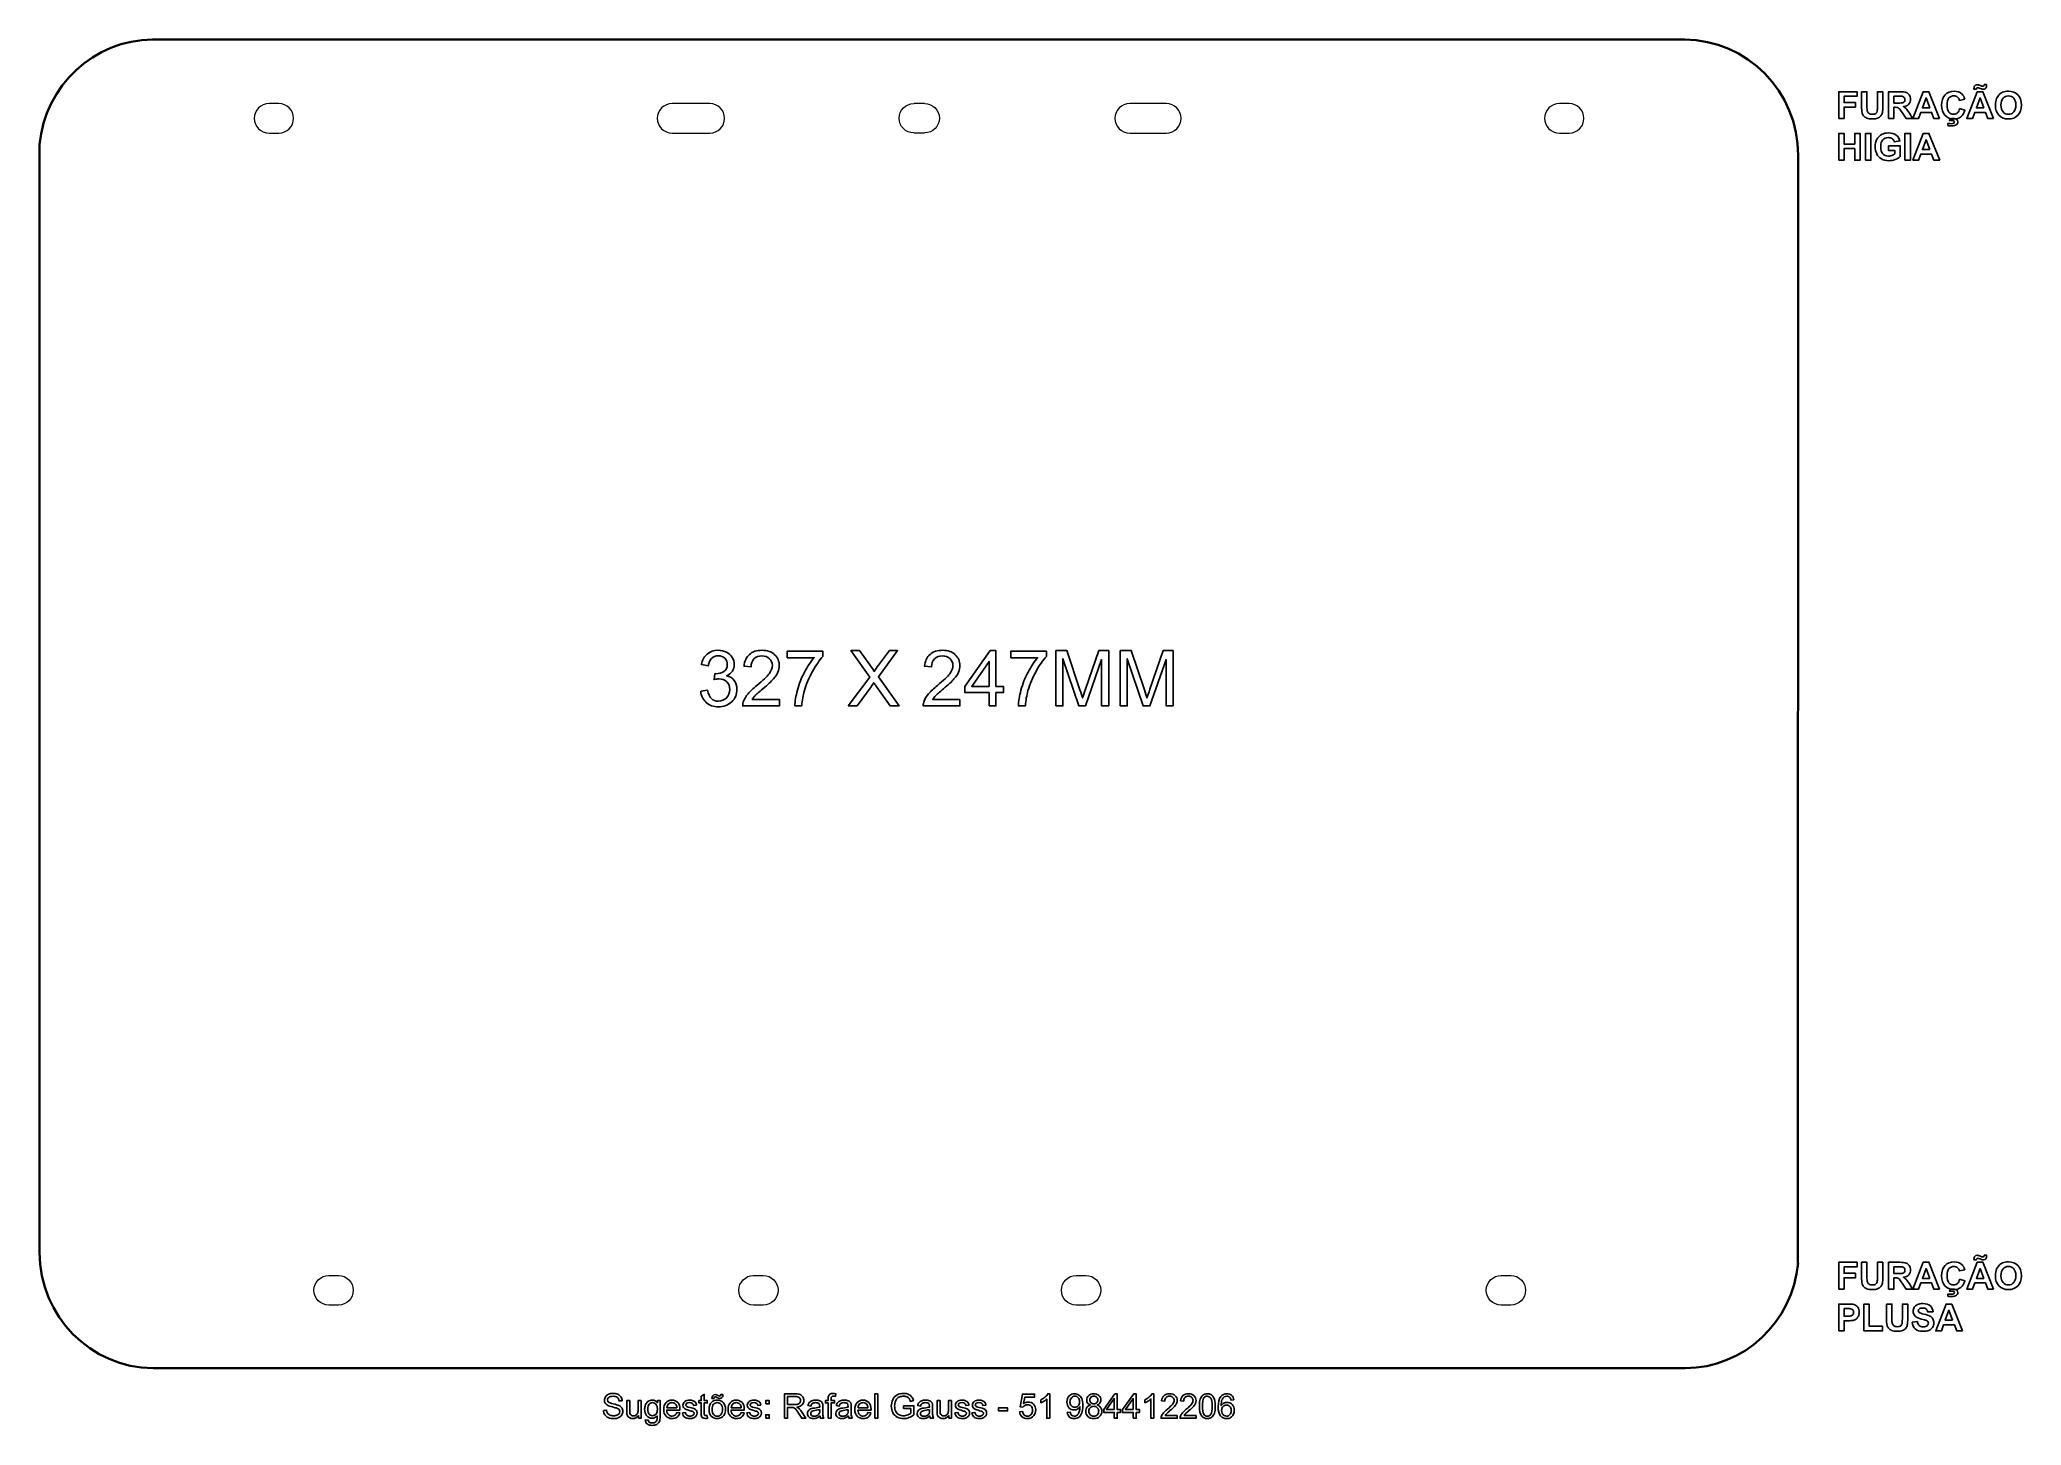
# Model space of a CAD drawing. Header units: centimetres. Extents: x -18.3 to 18.6, y -13.4 to 12.4.
import ezdxf

# ---------------------------------------------------------------- set-up
doc = ezdxf.new("R2010")
doc.units = ezdxf.units.CM
doc.header["$MEASUREMENT"] = 0
doc.layers.add('Camada 1', color=7, linetype='Continuous')
doc.layers.add('layer 1', color=7, linetype='Continuous')

msp = doc.modelspace()

# ---------------------------------------------------------------- linework, layer by layer
at = {"layer": 'Camada 1', "color": 250, "lineweight": 35}
for points in [[(-18.25491, 10.43513), (-18.15603, 11.52576), (-17.2489, 12.38719), (-16.15374, 12.38719), (-16.15374, 12.38719), (-16.15374, 12.38719), (12.33478, 12.38719), (12.33478, 12.38719), (12.33478, 12.38719), (13.49546, 12.38719), (14.44508, 11.41972), (14.44508, 10.23722), (14.44508, 10.23722), (14.44508, 10.23722), (14.43758, -10.43091), (14.43758, -10.43091)], [(14.44509, -10.36075), (14.34621, -11.45138), (13.43908, -12.31281), (12.34392, -12.31281), (12.34392, -12.31281), (12.34392, -12.31281), (-16.1446, -12.31281), (-16.1446, -12.31281), (-16.1446, -12.31281), (-17.30528, -12.31281), (-18.2549, -11.34534), (-18.2549, -10.16284), (-18.2549, -10.16284), (-18.2549, -10.16284), (-18.25491, 10.43513), (-18.25491, 10.43513)]]:
    msp.add_open_spline(points, degree=3, knots=[0, 0, 0, 0, 0.2, 0.2, 0.2, 0.2, 0.4, 0.4, 0.4, 0.4, 0.6, 0.6, 0.6, 0.6, 1, 1, 1, 1], dxfattribs=at)
at = {"layer": 'Camada 1', "color": 114}
for points, knots in [([(17.44853, 11.10492), (17.44853, 11.10492), (17.54582, 11.07503), (17.54582, 11.07503), (17.54582, 11.07503), (17.53088, 11.02025), (17.50598, 10.97959), (17.47123, 10.95295), (17.47123, 10.95295), (17.43648, 10.92643), (17.39247, 10.91311), (17.33907, 10.91311), (17.33907, 10.91311), (17.27294, 10.91311), (17.21862, 10.9357), (17.17599, 10.98087), (17.17599, 10.98087), (17.13348, 11.02604), (17.11217, 11.08777), (17.11217, 11.16619), (17.11217, 11.16619), (17.11217, 11.249), (17.1336, 11.3134), (17.17634, 11.35927), (17.17634, 11.35927), (17.21908, 11.40514), (17.27537, 11.42807), (17.3451, 11.42807), (17.3451, 11.42807), (17.40602, 11.42807), (17.45548, 11.41), (17.49347, 11.37398), (17.49347, 11.37398), (17.51617, 11.35267), (17.53308, 11.32209), (17.54443, 11.28213), (17.54443, 11.28213), (17.54443, 11.28213), (17.44505, 11.2585), (17.44505, 11.2585), (17.44505, 11.2585), (17.43915, 11.28421), (17.42687, 11.3046), (17.40822, 11.31954), (17.40822, 11.31954), (17.38946, 11.33448), (17.36676, 11.34189), (17.34012, 11.34189), (17.34012, 11.34189), (17.30317, 11.34189), (17.27317, 11.32869), (17.25024, 11.30217), (17.25024, 11.30217), (17.22719, 11.27576), (17.21572, 11.2329), (17.21572, 11.1736), (17.21572, 11.1736), (17.21572, 11.11082), (17.22707, 11.066), (17.24966, 11.03936), (17.24966, 11.03936), (17.27236, 11.0126), (17.30178, 10.99928), (17.33803, 10.99928), (17.33803, 10.99928), (17.36479, 10.99928), (17.38784, 11.00774), (17.40706, 11.02477), (17.40706, 11.02477), (17.42629, 11.04179), (17.44019, 11.06843), (17.44853, 11.10492)], [0, 0, 0, 0, 0.05263158, 0.05263158, 0.05263158, 0.05263158, 0.10526316, 0.10526316, 0.10526316, 0.10526316, 0.15789474, 0.15789474, 0.15789474, 0.15789474, 0.21052632, 0.21052632, 0.21052632, 0.21052632, 0.26315789, 0.26315789, 0.26315789, 0.26315789, 0.31578947, 0.31578947, 0.31578947, 0.31578947, 0.36842105, 0.36842105, 0.36842105, 0.36842105, 0.42105263, 0.42105263, 0.42105263, 0.42105263, 0.47368421, 0.47368421, 0.47368421, 0.47368421, 0.52631579, 0.52631579, 0.52631579, 0.52631579, 0.57894737, 0.57894737, 0.57894737, 0.57894737, 0.63157895, 0.63157895, 0.63157895, 0.63157895, 0.68421053, 0.68421053, 0.68421053, 0.68421053, 0.73684211, 0.73684211, 0.73684211, 0.73684211, 0.78947368, 0.78947368, 0.78947368, 0.78947368, 0.84210526, 0.84210526, 0.84210526, 0.84210526, 0.89473684, 0.89473684, 0.89473684, 0.89473684, 1, 1, 1, 1]), ([(17.75929, 11.46351), (17.75929, 11.46351), (17.71551, 11.46351), (17.71551, 11.46351), (17.71551, 11.46351), (17.71527, 11.46872), (17.71516, 11.47278), (17.71516, 11.47567), (17.71516, 11.47567), (17.71516, 11.49942), (17.72095, 11.51772), (17.73253, 11.53046), (17.73253, 11.53046), (17.744, 11.54331), (17.75894, 11.54968), (17.77701, 11.54968), (17.77701, 11.54968), (17.785, 11.54968), (17.7923, 11.54887), (17.79913, 11.54714), (17.79913, 11.54714), (17.80596, 11.5454), (17.81836, 11.54053), (17.83631, 11.53254), (17.83631, 11.53254), (17.85438, 11.52455), (17.86839, 11.5205), (17.8787, 11.5205), (17.8787, 11.5205), (17.88588, 11.5205), (17.89191, 11.52281), (17.89677, 11.52733), (17.89677, 11.52733), (17.90175, 11.53196), (17.90476, 11.53961), (17.90615, 11.55038), (17.90615, 11.55038), (17.90615, 11.55038), (17.94994, 11.55038), (17.94994, 11.55038), (17.94994, 11.55038), (17.9497, 11.51945), (17.94403, 11.49745), (17.93291, 11.48413), (17.93291, 11.48413), (17.92167, 11.47081), (17.90731, 11.46421), (17.88971, 11.46421), (17.88971, 11.46421), (17.88195, 11.46421), (17.87442, 11.46502), (17.867, 11.46664), (17.867, 11.46664), (17.86179, 11.46803), (17.84882, 11.47289), (17.82809, 11.48112), (17.82809, 11.48112), (17.80724, 11.48934), (17.79218, 11.49339), (17.78268, 11.49339), (17.78268, 11.49339), (17.77539, 11.49339), (17.76983, 11.49119), (17.76577, 11.48668), (17.76577, 11.48668), (17.7616, 11.48227), (17.75952, 11.47451), (17.75929, 11.46351)], [0, 0, 0, 0, 0.05555556, 0.05555556, 0.05555556, 0.05555556, 0.11111111, 0.11111111, 0.11111111, 0.11111111, 0.16666667, 0.16666667, 0.16666667, 0.16666667, 0.22222222, 0.22222222, 0.22222222, 0.22222222, 0.27777778, 0.27777778, 0.27777778, 0.27777778, 0.33333333, 0.33333333, 0.33333333, 0.33333333, 0.38888889, 0.38888889, 0.38888889, 0.38888889, 0.44444444, 0.44444444, 0.44444444, 0.44444444, 0.5, 0.5, 0.5, 0.5, 0.55555556, 0.55555556, 0.55555556, 0.55555556, 0.61111111, 0.61111111, 0.61111111, 0.61111111, 0.66666667, 0.66666667, 0.66666667, 0.66666667, 0.72222222, 0.72222222, 0.72222222, 0.72222222, 0.77777778, 0.77777778, 0.77777778, 0.77777778, 0.83333333, 0.83333333, 0.83333333, 0.83333333, 0.88888889, 0.88888889, 0.88888889, 0.88888889, 1, 1, 1, 1]), ([(18.11313, 11.16723), (18.11313, 11.21796), (18.12078, 11.26059), (18.13595, 11.2951), (18.13595, 11.2951), (18.14719, 11.32047), (18.16271, 11.34328), (18.18228, 11.36344), (18.18228, 11.36344), (18.20185, 11.38359), (18.22328, 11.39853), (18.24656, 11.40838), (18.24656, 11.40838), (18.2776, 11.42147), (18.31339, 11.42807), (18.35393, 11.42807), (18.35393, 11.42807), (18.42737, 11.42807), (18.48597, 11.40525), (18.5301, 11.35973), (18.5301, 11.35973), (18.57412, 11.3141), (18.59612, 11.25074), (18.59612, 11.16955), (18.59612, 11.16955), (18.59612, 11.08905), (18.57423, 11.02604), (18.53057, 10.98064), (18.53057, 10.98064), (18.4869, 10.93512), (18.42841, 10.91242), (18.35532, 10.91242), (18.35532, 10.91242), (18.28131, 10.91242), (18.22236, 10.935), (18.17869, 10.98029), (18.17869, 10.98029), (18.13502, 11.02546), (18.11313, 11.08777), (18.11313, 11.16723)], [0, 0, 0, 0, 0.09090909, 0.09090909, 0.09090909, 0.09090909, 0.18181818, 0.18181818, 0.18181818, 0.18181818, 0.27272727, 0.27272727, 0.27272727, 0.27272727, 0.36363636, 0.36363636, 0.36363636, 0.36363636, 0.45454545, 0.45454545, 0.45454545, 0.45454545, 0.54545455, 0.54545455, 0.54545455, 0.54545455, 0.63636364, 0.63636364, 0.63636364, 0.63636364, 0.72727273, 0.72727273, 0.72727273, 0.72727273, 0.81818182, 0.81818182, 0.81818182, 0.81818182, 1, 1, 1, 1]), ([(15.20013, 10.92145), (15.20013, 10.92145), (15.20013, 11.41903), (15.20013, 11.41903), (15.20013, 11.41903), (15.20013, 11.41903), (15.54205, 11.41903), (15.54205, 11.41903), (15.54205, 11.41903), (15.54205, 11.41903), (15.54205, 11.33495), (15.54205, 11.33495), (15.54205, 11.33495), (15.54205, 11.33495), (15.3009, 11.33495), (15.3009, 11.33495), (15.3009, 11.33495), (15.3009, 11.33495), (15.3009, 11.2168), (15.3009, 11.2168), (15.3009, 11.2168), (15.3009, 11.2168), (15.50938, 11.2168), (15.50938, 11.2168), (15.50938, 11.2168), (15.50938, 11.2168), (15.50938, 11.13271), (15.50938, 11.13271), (15.50938, 11.13271), (15.50938, 11.13271), (15.3009, 11.13271), (15.3009, 11.13271), (15.3009, 11.13271), (15.3009, 11.13271), (15.3009, 10.92145), (15.3009, 10.92145), (15.3009, 10.92145), (15.3009, 10.92145), (15.20013, 10.92145), (15.20013, 10.92145)], [0, 0, 0, 0, 0.09090909, 0.09090909, 0.09090909, 0.09090909, 0.18181818, 0.18181818, 0.18181818, 0.18181818, 0.27272727, 0.27272727, 0.27272727, 0.27272727, 0.36363636, 0.36363636, 0.36363636, 0.36363636, 0.45454545, 0.45454545, 0.45454545, 0.45454545, 0.54545455, 0.54545455, 0.54545455, 0.54545455, 0.63636364, 0.63636364, 0.63636364, 0.63636364, 0.72727273, 0.72727273, 0.72727273, 0.72727273, 0.81818182, 0.81818182, 0.81818182, 0.81818182, 1, 1, 1, 1]), ([(15.62463, 11.41903), (15.62463, 11.41903), (15.7254, 11.41903), (15.7254, 11.41903), (15.7254, 11.41903), (15.7254, 11.41903), (15.7254, 11.14939), (15.7254, 11.14939), (15.7254, 11.14939), (15.7254, 11.10654), (15.72667, 11.07886), (15.72911, 11.06623), (15.72911, 11.06623), (15.73339, 11.04585), (15.74347, 11.0294), (15.75945, 11.01712), (15.75945, 11.01712), (15.77555, 11.00473), (15.79744, 10.99859), (15.82524, 10.99859), (15.82524, 10.99859), (15.85339, 10.99859), (15.8747, 11.00438), (15.88906, 11.01608), (15.88906, 11.01608), (15.90342, 11.02778), (15.91199, 11.04202), (15.91489, 11.05905), (15.91489, 11.05905), (15.91778, 11.07608), (15.91929, 11.10422), (15.91929, 11.1436), (15.91929, 11.1436), (15.91929, 11.1436), (15.91929, 11.41903), (15.91929, 11.41903), (15.91929, 11.41903), (15.91929, 11.41903), (16.02006, 11.41903), (16.02006, 11.41903), (16.02006, 11.41903), (16.02006, 11.41903), (16.02006, 11.15739), (16.02006, 11.15739), (16.02006, 11.15739), (16.02006, 11.09762), (16.01739, 11.05534), (16.01195, 11.03067), (16.01195, 11.03067), (16.00651, 11.006), (15.99655, 10.98515), (15.98195, 10.96813), (15.98195, 10.96813), (15.96747, 10.9511), (15.94801, 10.93767), (15.92369, 10.92759), (15.92369, 10.92759), (15.89925, 10.91751), (15.86752, 10.91242), (15.82825, 10.91242), (15.82825, 10.91242), (15.78088, 10.91242), (15.74497, 10.91786), (15.72053, 10.92886), (15.72053, 10.92886), (15.6961, 10.93987), (15.67675, 10.95411), (15.66251, 10.97172), (15.66251, 10.97172), (15.64826, 10.98932), (15.63899, 11.00762), (15.63448, 11.02697), (15.63448, 11.02697), (15.62787, 11.05546), (15.62463, 11.09762), (15.62463, 11.15333), (15.62463, 11.15333), (15.62463, 11.15333), (15.62463, 11.41903), (15.62463, 11.41903)], [0, 0, 0, 0, 0.04761905, 0.04761905, 0.04761905, 0.04761905, 0.0952381, 0.0952381, 0.0952381, 0.0952381, 0.14285714, 0.14285714, 0.14285714, 0.14285714, 0.19047619, 0.19047619, 0.19047619, 0.19047619, 0.23809524, 0.23809524, 0.23809524, 0.23809524, 0.28571429, 0.28571429, 0.28571429, 0.28571429, 0.33333333, 0.33333333, 0.33333333, 0.33333333, 0.38095238, 0.38095238, 0.38095238, 0.38095238, 0.42857143, 0.42857143, 0.42857143, 0.42857143, 0.47619048, 0.47619048, 0.47619048, 0.47619048, 0.52380952, 0.52380952, 0.52380952, 0.52380952, 0.57142857, 0.57142857, 0.57142857, 0.57142857, 0.61904762, 0.61904762, 0.61904762, 0.61904762, 0.66666667, 0.66666667, 0.66666667, 0.66666667, 0.71428571, 0.71428571, 0.71428571, 0.71428571, 0.76190476, 0.76190476, 0.76190476, 0.76190476, 0.80952381, 0.80952381, 0.80952381, 0.80952381, 0.85714286, 0.85714286, 0.85714286, 0.85714286, 0.9047619, 0.9047619, 0.9047619, 0.9047619, 1, 1, 1, 1]), ([(16.1265, 10.92145), (16.1265, 10.92145), (16.1265, 11.41903), (16.1265, 11.41903), (16.1265, 11.41903), (16.1265, 11.41903), (16.33811, 11.41903), (16.33811, 11.41903), (16.33811, 11.41903), (16.39128, 11.41903), (16.42996, 11.41452), (16.45405, 11.4056), (16.45405, 11.4056), (16.47826, 11.39668), (16.49749, 11.38081), (16.51197, 11.35799), (16.51197, 11.35799), (16.52645, 11.33506), (16.53374, 11.309), (16.53374, 11.27958), (16.53374, 11.27958), (16.53374, 11.24217), (16.52285, 11.21136), (16.50096, 11.18704), (16.50096, 11.18704), (16.47907, 11.16271), (16.44641, 11.14742), (16.40286, 11.14105), (16.40286, 11.14105), (16.42452, 11.12843), (16.44236, 11.11453), (16.45637, 11.09936), (16.45637, 11.09936), (16.4705, 11.08418), (16.4895, 11.0572), (16.51336, 11.01851), (16.51336, 11.01851), (16.51336, 11.01851), (16.57405, 10.92145), (16.57405, 10.92145), (16.57405, 10.92145), (16.57405, 10.92145), (16.45394, 10.92145), (16.45394, 10.92145), (16.45394, 10.92145), (16.45394, 10.92145), (16.3819, 11.03009), (16.3819, 11.03009), (16.3819, 11.03009), (16.35607, 11.06866), (16.33835, 11.09299), (16.32873, 11.10306), (16.32873, 11.10306), (16.31923, 11.11302), (16.30916, 11.11997), (16.2985, 11.12368), (16.2985, 11.12368), (16.28773, 11.12739), (16.27082, 11.12924), (16.24765, 11.12924), (16.24765, 11.12924), (16.24765, 11.12924), (16.22727, 11.12924), (16.22727, 11.12924), (16.22727, 11.12924), (16.22727, 11.12924), (16.22727, 10.92145), (16.22727, 10.92145), (16.22727, 10.92145), (16.22727, 10.92145), (16.1265, 10.92145), (16.1265, 10.92145)], [0, 0, 0, 0, 0.05263158, 0.05263158, 0.05263158, 0.05263158, 0.10526316, 0.10526316, 0.10526316, 0.10526316, 0.15789474, 0.15789474, 0.15789474, 0.15789474, 0.21052632, 0.21052632, 0.21052632, 0.21052632, 0.26315789, 0.26315789, 0.26315789, 0.26315789, 0.31578947, 0.31578947, 0.31578947, 0.31578947, 0.36842105, 0.36842105, 0.36842105, 0.36842105, 0.42105263, 0.42105263, 0.42105263, 0.42105263, 0.47368421, 0.47368421, 0.47368421, 0.47368421, 0.52631579, 0.52631579, 0.52631579, 0.52631579, 0.57894737, 0.57894737, 0.57894737, 0.57894737, 0.63157895, 0.63157895, 0.63157895, 0.63157895, 0.68421053, 0.68421053, 0.68421053, 0.68421053, 0.73684211, 0.73684211, 0.73684211, 0.73684211, 0.78947368, 0.78947368, 0.78947368, 0.78947368, 0.84210526, 0.84210526, 0.84210526, 0.84210526, 0.89473684, 0.89473684, 0.89473684, 0.89473684, 1, 1, 1, 1]), ([(16.22727, 11.20846), (16.22727, 11.20846), (16.30163, 11.20846), (16.30163, 11.20846), (16.30163, 11.20846), (16.34981, 11.20846), (16.37981, 11.21055), (16.39186, 11.2146), (16.39186, 11.2146), (16.40379, 11.21866), (16.41328, 11.22572), (16.42, 11.23568), (16.42, 11.23568), (16.42684, 11.24564), (16.43019, 11.25815), (16.43019, 11.27309), (16.43019, 11.27309), (16.43019, 11.28989), (16.42568, 11.30333), (16.41676, 11.31375), (16.41676, 11.31375), (16.40784, 11.32406), (16.39522, 11.33054), (16.379, 11.33321), (16.379, 11.33321), (16.37078, 11.33437), (16.34634, 11.33495), (16.30568, 11.33495), (16.30568, 11.33495), (16.30568, 11.33495), (16.22727, 11.33495), (16.22727, 11.33495), (16.22727, 11.33495), (16.22727, 11.33495), (16.22727, 11.20846), (16.22727, 11.20846)], [0, 0, 0, 0, 0.1, 0.1, 0.1, 0.1, 0.2, 0.2, 0.2, 0.2, 0.3, 0.3, 0.3, 0.3, 0.4, 0.4, 0.4, 0.4, 0.5, 0.5, 0.5, 0.5, 0.6, 0.6, 0.6, 0.6, 0.7, 0.7, 0.7, 0.7, 0.8, 0.8, 0.8, 0.8, 1, 1, 1, 1]), ([(17.07661, 10.92145), (17.07661, 10.92145), (16.96809, 10.92145), (16.96809, 10.92145), (16.96809, 10.92145), (16.96809, 10.92145), (16.92511, 11.03473), (16.92511, 11.03473), (16.92511, 11.03473), (16.92511, 11.03473), (16.72555, 11.03473), (16.72555, 11.03473), (16.72555, 11.03473), (16.72555, 11.03473), (16.6842, 10.92145), (16.6842, 10.92145), (16.6842, 10.92145), (16.6842, 10.92145), (16.57764, 10.92145), (16.57764, 10.92145), (16.57764, 10.92145), (16.57764, 10.92145), (16.77084, 11.41903), (16.77084, 11.41903), (16.77084, 11.41903), (16.77084, 11.41903), (16.87728, 11.41903), (16.87728, 11.41903), (16.87728, 11.41903), (16.87728, 11.41903), (17.07661, 10.92145), (17.07661, 10.92145)], [0, 0, 0, 0, 0.11111111, 0.11111111, 0.11111111, 0.11111111, 0.22222222, 0.22222222, 0.22222222, 0.22222222, 0.33333333, 0.33333333, 0.33333333, 0.33333333, 0.44444444, 0.44444444, 0.44444444, 0.44444444, 0.55555556, 0.55555556, 0.55555556, 0.55555556, 0.66666667, 0.66666667, 0.66666667, 0.66666667, 0.77777778, 0.77777778, 0.77777778, 0.77777778, 1, 1, 1, 1]), ([(16.89245, 11.11882), (16.89245, 11.11882), (16.8233, 11.30298), (16.8233, 11.30298), (16.8233, 11.30298), (16.8233, 11.30298), (16.75613, 11.11882), (16.75613, 11.11882), (16.75613, 11.11882), (16.75613, 11.11882), (16.89245, 11.11882), (16.89245, 11.11882)], [0, 0, 0, 0, 0.25, 0.25, 0.25, 0.25, 0.5, 0.5, 0.5, 0.5, 1, 1, 1, 1]), ([(18.08035, 10.92145), (18.08035, 10.92145), (17.97183, 10.92145), (17.97183, 10.92145), (17.97183, 10.92145), (17.97183, 10.92145), (17.92885, 11.03473), (17.92885, 11.03473), (17.92885, 11.03473), (17.92885, 11.03473), (17.72929, 11.03473), (17.72929, 11.03473), (17.72929, 11.03473), (17.72929, 11.03473), (17.68794, 10.92145), (17.68794, 10.92145), (17.68794, 10.92145), (17.68794, 10.92145), (17.58138, 10.92145), (17.58138, 10.92145), (17.58138, 10.92145), (17.58138, 10.92145), (17.77458, 11.41903), (17.77458, 11.41903), (17.77458, 11.41903), (17.77458, 11.41903), (17.88102, 11.41903), (17.88102, 11.41903), (17.88102, 11.41903), (17.88102, 11.41903), (18.08035, 10.92145), (18.08035, 10.92145)], [0, 0, 0, 0, 0.11111111, 0.11111111, 0.11111111, 0.11111111, 0.22222222, 0.22222222, 0.22222222, 0.22222222, 0.33333333, 0.33333333, 0.33333333, 0.33333333, 0.44444444, 0.44444444, 0.44444444, 0.44444444, 0.55555556, 0.55555556, 0.55555556, 0.55555556, 0.66666667, 0.66666667, 0.66666667, 0.66666667, 0.77777778, 0.77777778, 0.77777778, 0.77777778, 1, 1, 1, 1]), ([(17.89619, 11.11882), (17.89619, 11.11882), (17.82704, 11.30298), (17.82704, 11.30298), (17.82704, 11.30298), (17.82704, 11.30298), (17.75987, 11.11882), (17.75987, 11.11882), (17.75987, 11.11882), (17.75987, 11.11882), (17.89619, 11.11882), (17.89619, 11.11882)], [0, 0, 0, 0, 0.25, 0.25, 0.25, 0.25, 0.5, 0.5, 0.5, 0.5, 1, 1, 1, 1]), ([(18.21668, 11.17059), (18.21668, 11.11418), (18.22977, 11.07144), (18.25583, 11.04226), (18.25583, 11.04226), (18.28189, 11.01318), (18.31502, 10.99859), (18.35509, 10.99859), (18.35509, 10.99859), (18.39528, 10.99859), (18.42818, 11.01307), (18.45401, 11.04191), (18.45401, 11.04191), (18.47972, 11.07086), (18.49258, 11.11418), (18.49258, 11.17198), (18.49258, 11.17198), (18.49258, 11.22908), (18.48007, 11.2717), (18.45493, 11.29973), (18.45493, 11.29973), (18.42991, 11.32788), (18.39667, 11.34189), (18.35509, 11.34189), (18.35509, 11.34189), (18.31363, 11.34189), (18.28015, 11.32765), (18.25479, 11.29927), (18.25479, 11.29927), (18.22942, 11.27078), (18.21668, 11.22792), (18.21668, 11.17059)], [0, 0, 0, 0, 0.11111111, 0.11111111, 0.11111111, 0.11111111, 0.22222222, 0.22222222, 0.22222222, 0.22222222, 0.33333333, 0.33333333, 0.33333333, 0.33333333, 0.44444444, 0.44444444, 0.44444444, 0.44444444, 0.55555556, 0.55555556, 0.55555556, 0.55555556, 0.66666667, 0.66666667, 0.66666667, 0.66666667, 0.77777778, 0.77777778, 0.77777778, 0.77777778, 1, 1, 1, 1]), ([(17.22997, 10.78871), (17.22997, 10.78871), (17.22997, 10.82856), (17.22997, 10.82856), (17.22997, 10.82856), (17.25336, 10.82613), (17.27479, 10.82485), (17.29437, 10.82485), (17.29437, 10.82485), (17.31452, 10.82485), (17.32958, 10.82844), (17.33931, 10.83574), (17.33931, 10.83574), (17.34683, 10.84118), (17.35054, 10.84813), (17.35054, 10.85682), (17.35054, 10.85682), (17.35054, 10.86446), (17.34707, 10.87118), (17.34, 10.87686), (17.34, 10.87686), (17.33294, 10.88253), (17.32205, 10.88531), (17.30734, 10.88531), (17.30734, 10.88531), (17.29274, 10.88531), (17.27792, 10.883), (17.26263, 10.87848), (17.26263, 10.87848), (17.26263, 10.87848), (17.27155, 10.91218), (17.27155, 10.91218), (17.27155, 10.91218), (17.28915, 10.91844), (17.30815, 10.92145), (17.32853, 10.92145), (17.32853, 10.92145), (17.35691, 10.92145), (17.37834, 10.9152), (17.39305, 10.9028), (17.39305, 10.9028), (17.40776, 10.89029), (17.41517, 10.87512), (17.41517, 10.85728), (17.41517, 10.85728), (17.41517, 10.83725), (17.40706, 10.82115), (17.39073, 10.80864), (17.39073, 10.80864), (17.36873, 10.79161), (17.33722, 10.78315), (17.29622, 10.78315), (17.29622, 10.78315), (17.26703, 10.78315), (17.24491, 10.78501), (17.22997, 10.78871)], [0, 0, 0, 0, 0.06666667, 0.06666667, 0.06666667, 0.06666667, 0.13333333, 0.13333333, 0.13333333, 0.13333333, 0.2, 0.2, 0.2, 0.2, 0.26666667, 0.26666667, 0.26666667, 0.26666667, 0.33333333, 0.33333333, 0.33333333, 0.33333333, 0.4, 0.4, 0.4, 0.4, 0.46666667, 0.46666667, 0.46666667, 0.46666667, 0.53333333, 0.53333333, 0.53333333, 0.53333333, 0.6, 0.6, 0.6, 0.6, 0.66666667, 0.66666667, 0.66666667, 0.66666667, 0.73333333, 0.73333333, 0.73333333, 0.73333333, 0.8, 0.8, 0.8, 0.8, 0.86666667, 0.86666667, 0.86666667, 0.86666667, 1, 1, 1, 1]), ([(15.20013, 10.14508), (15.20013, 10.14508), (15.20013, 10.64266), (15.20013, 10.64266), (15.20013, 10.64266), (15.20013, 10.64266), (15.3009, 10.64266), (15.3009, 10.64266), (15.3009, 10.64266), (15.3009, 10.64266), (15.3009, 10.44669), (15.3009, 10.44669), (15.3009, 10.44669), (15.3009, 10.44669), (15.49687, 10.44669), (15.49687, 10.44669), (15.49687, 10.44669), (15.49687, 10.44669), (15.49687, 10.64266), (15.49687, 10.64266), (15.49687, 10.64266), (15.49687, 10.64266), (15.59764, 10.64266), (15.59764, 10.64266), (15.59764, 10.64266), (15.59764, 10.64266), (15.59764, 10.14508), (15.59764, 10.14508), (15.59764, 10.14508), (15.59764, 10.14508), (15.49687, 10.14508), (15.49687, 10.14508), (15.49687, 10.14508), (15.49687, 10.14508), (15.49687, 10.3626), (15.49687, 10.3626), (15.49687, 10.3626), (15.49687, 10.3626), (15.3009, 10.3626), (15.3009, 10.3626), (15.3009, 10.3626), (15.3009, 10.3626), (15.3009, 10.14508), (15.3009, 10.14508), (15.3009, 10.14508), (15.3009, 10.14508), (15.20013, 10.14508), (15.20013, 10.14508)], [0, 0, 0, 0, 0.07692308, 0.07692308, 0.07692308, 0.07692308, 0.15384615, 0.15384615, 0.15384615, 0.15384615, 0.23076923, 0.23076923, 0.23076923, 0.23076923, 0.30769231, 0.30769231, 0.30769231, 0.30769231, 0.38461538, 0.38461538, 0.38461538, 0.38461538, 0.46153846, 0.46153846, 0.46153846, 0.46153846, 0.53846154, 0.53846154, 0.53846154, 0.53846154, 0.61538462, 0.61538462, 0.61538462, 0.61538462, 0.69230769, 0.69230769, 0.69230769, 0.69230769, 0.76923077, 0.76923077, 0.76923077, 0.76923077, 0.84615385, 0.84615385, 0.84615385, 0.84615385, 1, 1, 1, 1]), ([(15.69853, 10.14508), (15.69853, 10.14508), (15.69853, 10.64266), (15.69853, 10.64266), (15.69853, 10.64266), (15.69853, 10.64266), (15.79929, 10.64266), (15.79929, 10.64266), (15.79929, 10.64266), (15.79929, 10.64266), (15.79929, 10.14508), (15.79929, 10.14508), (15.79929, 10.14508), (15.79929, 10.14508), (15.69853, 10.14508), (15.69853, 10.14508)], [0, 0, 0, 0, 0.2, 0.2, 0.2, 0.2, 0.4, 0.4, 0.4, 0.4, 0.6, 0.6, 0.6, 0.6, 1, 1, 1, 1]), ([(16.1265, 10.32785), (16.1265, 10.32785), (16.1265, 10.41194), (16.1265, 10.41194), (16.1265, 10.41194), (16.1265, 10.41194), (16.34263, 10.41194), (16.34263, 10.41194), (16.34263, 10.41194), (16.34263, 10.41194), (16.34263, 10.21342), (16.34263, 10.21342), (16.34263, 10.21342), (16.32166, 10.19292), (16.2912, 10.17496), (16.25124, 10.15933), (16.25124, 10.15933), (16.2114, 10.14381), (16.17098, 10.13605), (16.12997, 10.13605), (16.12997, 10.13605), (16.07797, 10.13605), (16.03268, 10.14693), (15.994, 10.16882), (15.994, 10.16882), (15.95543, 10.19072), (15.92635, 10.2221), (15.9069, 10.26276), (15.9069, 10.26276), (15.88744, 10.30341), (15.87771, 10.34777), (15.87771, 10.39561), (15.87771, 10.39561), (15.87771, 10.4475), (15.8886, 10.4936), (15.91025, 10.53402), (15.91025, 10.53402), (15.93203, 10.57433), (15.96377, 10.60537), (16.00558, 10.62691), (16.00558, 10.62691), (16.03755, 10.64347), (16.07716, 10.6517), (16.12465, 10.6517), (16.12465, 10.6517), (16.18638, 10.6517), (16.23468, 10.63873), (16.26943, 10.61278), (16.26943, 10.61278), (16.30406, 10.58672), (16.32641, 10.55093), (16.33637, 10.50506), (16.33637, 10.50506), (16.33637, 10.50506), (16.2363, 10.4863), (16.2363, 10.4863), (16.2363, 10.4863), (16.22935, 10.51074), (16.21615, 10.53008), (16.19681, 10.54433), (16.19681, 10.54433), (16.17758, 10.55846), (16.15349, 10.56552), (16.12453, 10.56552), (16.12453, 10.56552), (16.08075, 10.56552), (16.04589, 10.55163), (16.02006, 10.52371), (16.02006, 10.52371), (15.99423, 10.4958), (15.98126, 10.45445), (15.98126, 10.39966), (15.98126, 10.39966), (15.98126, 10.34048), (15.99434, 10.29612), (16.02052, 10.26658), (16.02052, 10.26658), (16.04681, 10.23705), (16.0811, 10.22222), (16.1236, 10.22222), (16.1236, 10.22222), (16.14457, 10.22222), (16.16565, 10.22639), (16.18673, 10.23461), (16.18673, 10.23461), (16.20792, 10.24284), (16.22599, 10.25291), (16.24117, 10.26473), (16.24117, 10.26473), (16.24117, 10.26473), (16.24117, 10.32785), (16.24117, 10.32785), (16.24117, 10.32785), (16.24117, 10.32785), (16.1265, 10.32785), (16.1265, 10.32785)], [0, 0, 0, 0, 0.04, 0.04, 0.04, 0.04, 0.08, 0.08, 0.08, 0.08, 0.12, 0.12, 0.12, 0.12, 0.16, 0.16, 0.16, 0.16, 0.2, 0.2, 0.2, 0.2, 0.24, 0.24, 0.24, 0.24, 0.28, 0.28, 0.28, 0.28, 0.32, 0.32, 0.32, 0.32, 0.36, 0.36, 0.36, 0.36, 0.4, 0.4, 0.4, 0.4, 0.44, 0.44, 0.44, 0.44, 0.48, 0.48, 0.48, 0.48, 0.52, 0.52, 0.52, 0.52, 0.56, 0.56, 0.56, 0.56, 0.6, 0.6, 0.6, 0.6, 0.64, 0.64, 0.64, 0.64, 0.68, 0.68, 0.68, 0.68, 0.72, 0.72, 0.72, 0.72, 0.76, 0.76, 0.76, 0.76, 0.8, 0.8, 0.8, 0.8, 0.84, 0.84, 0.84, 0.84, 0.88, 0.88, 0.88, 0.88, 0.92, 0.92, 0.92, 0.92, 1, 1, 1, 1]), ([(16.43217, 10.14508), (16.43217, 10.14508), (16.43217, 10.64266), (16.43217, 10.64266), (16.43217, 10.64266), (16.43217, 10.64266), (16.53293, 10.64266), (16.53293, 10.64266), (16.53293, 10.64266), (16.53293, 10.64266), (16.53293, 10.14508), (16.53293, 10.14508), (16.53293, 10.14508), (16.53293, 10.14508), (16.43217, 10.14508), (16.43217, 10.14508)], [0, 0, 0, 0, 0.2, 0.2, 0.2, 0.2, 0.4, 0.4, 0.4, 0.4, 0.6, 0.6, 0.6, 0.6, 1, 1, 1, 1]), ([(17.07696, 10.14508), (17.07696, 10.14508), (16.96844, 10.14508), (16.96844, 10.14508), (16.96844, 10.14508), (16.96844, 10.14508), (16.92546, 10.25836), (16.92546, 10.25836), (16.92546, 10.25836), (16.92546, 10.25836), (16.7259, 10.25836), (16.7259, 10.25836), (16.7259, 10.25836), (16.7259, 10.25836), (16.68455, 10.14508), (16.68455, 10.14508), (16.68455, 10.14508), (16.68455, 10.14508), (16.57799, 10.14508), (16.57799, 10.14508), (16.57799, 10.14508), (16.57799, 10.14508), (16.77119, 10.64266), (16.77119, 10.64266), (16.77119, 10.64266), (16.77119, 10.64266), (16.87763, 10.64266), (16.87763, 10.64266), (16.87763, 10.64266), (16.87763, 10.64266), (17.07696, 10.14508), (17.07696, 10.14508)], [0, 0, 0, 0, 0.11111111, 0.11111111, 0.11111111, 0.11111111, 0.22222222, 0.22222222, 0.22222222, 0.22222222, 0.33333333, 0.33333333, 0.33333333, 0.33333333, 0.44444444, 0.44444444, 0.44444444, 0.44444444, 0.55555556, 0.55555556, 0.55555556, 0.55555556, 0.66666667, 0.66666667, 0.66666667, 0.66666667, 0.77777778, 0.77777778, 0.77777778, 0.77777778, 1, 1, 1, 1]), ([(16.8928, 10.34245), (16.8928, 10.34245), (16.82365, 10.52661), (16.82365, 10.52661), (16.82365, 10.52661), (16.82365, 10.52661), (16.75648, 10.34245), (16.75648, 10.34245), (16.75648, 10.34245), (16.75648, 10.34245), (16.8928, 10.34245), (16.8928, 10.34245)], [0, 0, 0, 0, 0.25, 0.25, 0.25, 0.25, 0.5, 0.5, 0.5, 0.5, 1, 1, 1, 1])]:
    msp.add_open_spline(points, degree=3, knots=knots, dxfattribs=at)
at = {"layer": 'Camada 1', "color": 114, "lineweight": 20}
for points in [[(-13.98909, 11.19932), (-13.98909, 11.19932), (-13.8081, 11.19932), (-13.8081, 11.19932), (-13.8081, 11.19932), (-13.65685, 11.19932), (-13.5331, 11.07557), (-13.5331, 10.92433), (-13.5331, 10.92433), (-13.5331, 10.92433), (-13.5331, 10.92433), (-13.5331, 10.92433), (-13.5331, 10.92433), (-13.5331, 10.77307), (-13.65685, 10.64932), (-13.8081, 10.64932), (-13.8081, 10.64932), (-13.8081, 10.64932), (-13.98909, 10.64932), (-13.98909, 10.64932), (-13.98909, 10.64932), (-14.14034, 10.64932), (-14.26409, 10.77307), (-14.26409, 10.92433), (-14.26409, 10.92433), (-14.26409, 10.92433), (-14.26409, 10.92433), (-14.26409, 10.92433), (-14.26409, 10.92433), (-14.26409, 11.07557), (-14.14034, 11.19932), (-13.98909, 11.19932)], [(-6.49403, 11.19932), (-6.49403, 11.19932), (-5.79354, 11.19932), (-5.79354, 11.19932), (-5.79354, 11.19932), (-5.64231, 11.19932), (-5.51855, 11.07557), (-5.51855, 10.92433), (-5.51855, 10.92433), (-5.51855, 10.92433), (-5.51855, 10.92433), (-5.51855, 10.92433), (-5.51855, 10.92433), (-5.51855, 10.77307), (-5.64231, 10.64932), (-5.79354, 10.64932), (-5.79354, 10.64932), (-5.79354, 10.64932), (-6.49403, 10.64932), (-6.49403, 10.64932), (-6.49403, 10.64932), (-6.64526, 10.64932), (-6.76902, 10.77307), (-6.76902, 10.92433), (-6.76902, 10.92433), (-6.76902, 10.92433), (-6.76902, 10.92433), (-6.76902, 10.92433), (-6.76902, 10.92433), (-6.76902, 11.07557), (-6.64526, 11.19932), (-6.49403, 11.19932)], [(2.01533, 11.19932), (2.01533, 11.19932), (2.69688, 11.19932), (2.69688, 11.19932), (2.69688, 11.19932), (2.84813, 11.19932), (2.97188, 11.07557), (2.97188, 10.92433), (2.97188, 10.92433), (2.97188, 10.92433), (2.97188, 10.92433), (2.97188, 10.92433), (2.97188, 10.92433), (2.97188, 10.77307), (2.84813, 10.64932), (2.69688, 10.64932), (2.69688, 10.64932), (2.69688, 10.64932), (2.01533, 10.64932), (2.01533, 10.64932), (2.01533, 10.64932), (1.86408, 10.64932), (1.74033, 10.77307), (1.74033, 10.92433), (1.74033, 10.92433), (1.74033, 10.92433), (1.74033, 10.92433), (1.74033, 10.92433), (1.74033, 10.92433), (1.74033, 11.07557), (1.86408, 11.19932), (2.01533, 11.19932)], [(10.00523, 11.19932), (10.00523, 11.19932), (10.18622, 11.19932), (10.18622, 11.19932), (10.18622, 11.19932), (10.33747, 11.19932), (10.46122, 11.07557), (10.46122, 10.92433), (10.46122, 10.92433), (10.46122, 10.92433), (10.46122, 10.92433), (10.46122, 10.92433), (10.46122, 10.92433), (10.46122, 10.77307), (10.33747, 10.64932), (10.18622, 10.64932), (10.18622, 10.64932), (10.18622, 10.64932), (10.00523, 10.64932), (10.00523, 10.64932), (10.00523, 10.64932), (9.85398, 10.64932), (9.73023, 10.77307), (9.73023, 10.92433), (9.73023, 10.92433), (9.73023, 10.92433), (9.73023, 10.92433), (9.73023, 10.92433), (9.73023, 10.92433), (9.73023, 11.07557), (9.85398, 11.19932), (10.00523, 11.19932)]]:
    msp.add_open_spline(points, degree=3, knots=[0, 0, 0, 0, 0.11111111, 0.11111111, 0.11111111, 0.11111111, 0.22222222, 0.22222222, 0.22222222, 0.22222222, 0.33333333, 0.33333333, 0.33333333, 0.33333333, 0.44444444, 0.44444444, 0.44444444, 0.44444444, 0.55555556, 0.55555556, 0.55555556, 0.55555556, 0.66666667, 0.66666667, 0.66666667, 0.66666667, 0.77777778, 0.77777778, 0.77777778, 0.77777778, 1, 1, 1, 1], dxfattribs=at)
at = {"layer": 'Camada 1', "color": 230, "lineweight": 9}
for points, knots in [([(-2.00014, 10.65319), (-2.15092, 10.65319), (-2.27318, 10.77541), (-2.2732, 10.92621), (-2.2732, 10.92621), (-2.27324, 11.07701), (-2.151, 11.19927), (-2.00022, 11.19929)], [0, 0, 0, 0, 0.33333333, 0.33333333, 0.33333333, 0.33333333, 1, 1, 1, 1]), ([(-1.79698, 11.19929), (-1.64618, 11.19931), (-1.52394, 11.07709), (-1.5239, 10.92629), (-1.5239, 10.92629), (-1.52388, 10.77549), (-1.6461, 10.65323), (-1.7969, 10.65319)], [0, 0, 0, 0, 0.33333333, 0.33333333, 0.33333333, 0.33333333, 1, 1, 1, 1]), ([(-12.87863, -11.14028), (-12.87863, -11.14028), (-12.69764, -11.14028), (-12.69764, -11.14028), (-12.69764, -11.14028), (-12.54639, -11.14028), (-12.42264, -11.01653), (-12.42264, -10.86529), (-12.42264, -10.86529), (-12.42264, -10.86529), (-12.42264, -10.86529), (-12.42264, -10.86529), (-12.42264, -10.86529), (-12.42264, -10.71403), (-12.54641, -10.59028), (-12.69764, -10.59028), (-12.69764, -10.59028), (-12.69764, -10.59028), (-12.87863, -10.59028), (-12.87863, -10.59028), (-12.87863, -10.59028), (-13.02986, -10.59028), (-13.15363, -10.71403), (-13.15363, -10.86529), (-13.15363, -10.86529), (-13.15363, -10.86529), (-13.15363, -10.86529), (-13.15363, -10.86529), (-13.15363, -10.86529), (-13.15363, -11.01653), (-13.02988, -11.14028), (-12.87863, -11.14028)], [0, 0, 0, 0, 0.11111111, 0.11111111, 0.11111111, 0.11111111, 0.22222222, 0.22222222, 0.22222222, 0.22222222, 0.33333333, 0.33333333, 0.33333333, 0.33333333, 0.44444444, 0.44444444, 0.44444444, 0.44444444, 0.55555556, 0.55555556, 0.55555556, 0.55555556, 0.66666667, 0.66666667, 0.66666667, 0.66666667, 0.77777778, 0.77777778, 0.77777778, 0.77777778, 1, 1, 1, 1]), ([(-4.97863, -11.14028), (-4.97863, -11.14028), (-4.79764, -11.14028), (-4.79764, -11.14028), (-4.79764, -11.14028), (-4.64639, -11.14028), (-4.52264, -11.01653), (-4.52264, -10.86529), (-4.52264, -10.86529), (-4.52264, -10.86529), (-4.52264, -10.86529), (-4.52264, -10.86529), (-4.52264, -10.86529), (-4.52264, -10.71403), (-4.64641, -10.59028), (-4.79764, -10.59028), (-4.79764, -10.59028), (-4.79764, -10.59028), (-4.97863, -10.59028), (-4.97863, -10.59028), (-4.97863, -10.59028), (-5.12986, -10.59028), (-5.25363, -10.71403), (-5.25363, -10.86529), (-5.25363, -10.86529), (-5.25363, -10.86529), (-5.25363, -10.86529), (-5.25363, -10.86529), (-5.25363, -10.86529), (-5.25363, -11.01653), (-5.12988, -11.14028), (-4.97863, -11.14028)], [0, 0, 0, 0, 0.11111111, 0.11111111, 0.11111111, 0.11111111, 0.22222222, 0.22222222, 0.22222222, 0.22222222, 0.33333333, 0.33333333, 0.33333333, 0.33333333, 0.44444444, 0.44444444, 0.44444444, 0.44444444, 0.55555556, 0.55555556, 0.55555556, 0.55555556, 0.66666667, 0.66666667, 0.66666667, 0.66666667, 0.77777778, 0.77777778, 0.77777778, 0.77777778, 1, 1, 1, 1]), ([(1.02137, -11.14028), (1.02137, -11.14028), (1.20236, -11.14028), (1.20236, -11.14028), (1.20236, -11.14028), (1.35361, -11.14028), (1.47736, -11.01653), (1.47736, -10.86529), (1.47736, -10.86529), (1.47736, -10.86529), (1.47736, -10.86529), (1.47736, -10.86529), (1.47736, -10.86529), (1.47736, -10.71403), (1.35359, -10.59028), (1.20236, -10.59028), (1.20236, -10.59028), (1.20236, -10.59028), (1.02137, -10.59028), (1.02137, -10.59028), (1.02137, -10.59028), (0.87014, -10.59028), (0.74637, -10.71403), (0.74637, -10.86529), (0.74637, -10.86529), (0.74637, -10.86529), (0.74637, -10.86529), (0.74637, -10.86529), (0.74637, -10.86529), (0.74637, -11.01653), (0.87012, -11.14028), (1.02137, -11.14028)], [0, 0, 0, 0, 0.11111111, 0.11111111, 0.11111111, 0.11111111, 0.22222222, 0.22222222, 0.22222222, 0.22222222, 0.33333333, 0.33333333, 0.33333333, 0.33333333, 0.44444444, 0.44444444, 0.44444444, 0.44444444, 0.55555556, 0.55555556, 0.55555556, 0.55555556, 0.66666667, 0.66666667, 0.66666667, 0.66666667, 0.77777778, 0.77777778, 0.77777778, 0.77777778, 1, 1, 1, 1]), ([(8.92137, -11.14028), (8.92137, -11.14028), (9.10236, -11.14028), (9.10236, -11.14028), (9.10236, -11.14028), (9.25361, -11.14028), (9.37736, -11.01653), (9.37736, -10.86529), (9.37736, -10.86529), (9.37736, -10.86529), (9.37736, -10.86529), (9.37736, -10.86529), (9.37736, -10.86529), (9.37736, -10.71403), (9.25359, -10.59028), (9.10236, -10.59028), (9.10236, -10.59028), (9.10236, -10.59028), (8.92137, -10.59028), (8.92137, -10.59028), (8.92137, -10.59028), (8.77014, -10.59028), (8.64637, -10.71403), (8.64637, -10.86529), (8.64637, -10.86529), (8.64637, -10.86529), (8.64637, -10.86529), (8.64637, -10.86529), (8.64637, -10.86529), (8.64637, -11.01653), (8.77012, -11.14028), (8.92137, -11.14028)], [0, 0, 0, 0, 0.11111111, 0.11111111, 0.11111111, 0.11111111, 0.22222222, 0.22222222, 0.22222222, 0.22222222, 0.33333333, 0.33333333, 0.33333333, 0.33333333, 0.44444444, 0.44444444, 0.44444444, 0.44444444, 0.55555556, 0.55555556, 0.55555556, 0.55555556, 0.66666667, 0.66666667, 0.66666667, 0.66666667, 0.77777778, 0.77777778, 0.77777778, 0.77777778, 1, 1, 1, 1])]:
    msp.add_open_spline(points, degree=3, knots=knots, dxfattribs=at)
for points in [[(-1.8033, 11.19931), (-1.8033, 11.19931), (-1.99382, 11.19931), (-1.99382, 11.19931)], [(-1.99382, 10.65319), (-1.99382, 10.65319), (-1.8033, 10.65319), (-1.8033, 10.65319)]]:
    msp.add_open_spline(points, degree=3, dxfattribs=at)
at = {"layer": 'Camada 1', "color": 250}
for points, knots in [([(-5.96165, 0.27321), (-5.96165, 0.27321), (-5.83511, 0.29046), (-5.83511, 0.29046), (-5.83511, 0.29046), (-5.82049, 0.21857), (-5.79604, 0.1668), (-5.76129, 0.13517), (-5.76129, 0.13517), (-5.72654, 0.10353), (-5.68388, 0.08771), (-5.63332, 0.08771), (-5.63332, 0.08771), (-5.5734, 0.08771), (-5.52284, 0.10832), (-5.48209, 0.14955), (-5.48209, 0.14955), (-5.44135, 0.19077), (-5.42098, 0.24181), (-5.42098, 0.30269), (-5.42098, 0.30269), (-5.42098, 0.36068), (-5.43991, 0.40861), (-5.47802, 0.44648), (-5.47802, 0.44648), (-5.51589, 0.48411), (-5.56406, 0.50304), (-5.62277, 0.50304), (-5.62277, 0.50304), (-5.64674, 0.50304), (-5.67646, 0.49825), (-5.71216, 0.4889), (-5.71216, 0.4889), (-5.71216, 0.4889), (-5.69802, 0.59962), (-5.69802, 0.59962), (-5.69802, 0.59962), (-5.68964, 0.59866), (-5.68269, 0.59818), (-5.67765, 0.59818), (-5.67765, 0.59818), (-5.62349, 0.59818), (-5.57508, 0.61232), (-5.5317, 0.64036), (-5.5317, 0.64036), (-5.48856, 0.6684), (-5.467, 0.71154), (-5.467, 0.76978), (-5.467, 0.76978), (-5.467, 0.81603), (-5.48281, 0.85438), (-5.51421, 0.88481), (-5.51421, 0.88481), (-5.5456, 0.91525), (-5.5861, 0.93035), (-5.63571, 0.93035), (-5.63571, 0.93035), (-5.68508, 0.93035), (-5.72606, 0.91477), (-5.7589, 0.88361), (-5.7589, 0.88361), (-5.79173, 0.85246), (-5.81282, 0.80573), (-5.82217, 0.74341), (-5.82217, 0.74341), (-5.82217, 0.74341), (-5.94871, 0.76642), (-5.94871, 0.76642), (-5.94871, 0.76642), (-5.93313, 0.85126), (-5.89814, 0.91717), (-5.84326, 0.9639), (-5.84326, 0.9639), (-5.78861, 1.01063), (-5.72031, 1.03388), (-5.63883, 1.03388), (-5.63883, 1.03388), (-5.58275, 1.03388), (-5.53098, 1.0219), (-5.48377, 0.99769), (-5.48377, 0.99769), (-5.43632, 0.97373), (-5.40013, 0.94089), (-5.37521, 0.89943), (-5.37521, 0.89943), (-5.35004, 0.85773), (-5.33758, 0.81363), (-5.33758, 0.7669), (-5.33758, 0.7669), (-5.33758, 0.72256), (-5.34956, 0.6823), (-5.37329, 0.64587), (-5.37329, 0.64587), (-5.39726, 0.60945), (-5.43272, 0.58045), (-5.47946, 0.55888), (-5.47946, 0.55888), (-5.41858, 0.54498), (-5.37137, 0.51574), (-5.33758, 0.4714), (-5.33758, 0.4714), (-5.30403, 0.42731), (-5.28725, 0.37171), (-5.28725, 0.30532), (-5.28725, 0.30532), (-5.28725, 0.21545), (-5.32009, 0.139), (-5.38551, 0.07645), (-5.38551, 0.07645), (-5.45118, 0.0139), (-5.5341, -0.01726), (-5.63428, -0.01726), (-5.63428, -0.01726), (-5.72463, -0.01726), (-5.79964, 0.00983), (-5.85931, 0.06375), (-5.85931, 0.06375), (-5.91923, 0.11767), (-5.95326, 0.18741), (-5.96165, 0.27321)], [0, 0, 0, 0, 0.03225806, 0.03225806, 0.03225806, 0.03225806, 0.06451613, 0.06451613, 0.06451613, 0.06451613, 0.09677419, 0.09677419, 0.09677419, 0.09677419, 0.12903226, 0.12903226, 0.12903226, 0.12903226, 0.16129032, 0.16129032, 0.16129032, 0.16129032, 0.19354839, 0.19354839, 0.19354839, 0.19354839, 0.22580645, 0.22580645, 0.22580645, 0.22580645, 0.25806452, 0.25806452, 0.25806452, 0.25806452, 0.29032258, 0.29032258, 0.29032258, 0.29032258, 0.32258065, 0.32258065, 0.32258065, 0.32258065, 0.35483871, 0.35483871, 0.35483871, 0.35483871, 0.38709677, 0.38709677, 0.38709677, 0.38709677, 0.41935484, 0.41935484, 0.41935484, 0.41935484, 0.4516129, 0.4516129, 0.4516129, 0.4516129, 0.48387097, 0.48387097, 0.48387097, 0.48387097, 0.51612903, 0.51612903, 0.51612903, 0.51612903, 0.5483871, 0.5483871, 0.5483871, 0.5483871, 0.58064516, 0.58064516, 0.58064516, 0.58064516, 0.61290323, 0.61290323, 0.61290323, 0.61290323, 0.64516129, 0.64516129, 0.64516129, 0.64516129, 0.67741935, 0.67741935, 0.67741935, 0.67741935, 0.70967742, 0.70967742, 0.70967742, 0.70967742, 0.74193548, 0.74193548, 0.74193548, 0.74193548, 0.77419355, 0.77419355, 0.77419355, 0.77419355, 0.80645161, 0.80645161, 0.80645161, 0.80645161, 0.83870968, 0.83870968, 0.83870968, 0.83870968, 0.87096774, 0.87096774, 0.87096774, 0.87096774, 0.90322581, 0.90322581, 0.90322581, 0.90322581, 0.93548387, 0.93548387, 0.93548387, 0.93548387, 1, 1, 1, 1]), ([(-4.49903, 0.12079), (-4.49903, 0.12079), (-4.49903, 0), (-4.49903, 0), (-4.49903, 0), (-4.49903, 0), (-5.18061, 0), (-5.18061, 0), (-5.18061, 0), (-5.18157, 0.03044), (-5.17654, 0.05967), (-5.16575, 0.08795), (-5.16575, 0.08795), (-5.14826, 0.13421), (-5.12022, 0.17998), (-5.08163, 0.2248), (-5.08163, 0.2248), (-5.04305, 0.26961), (-4.98793, 0.32138), (-4.91627, 0.3801), (-4.91627, 0.3801), (-4.80483, 0.47188), (-4.7291, 0.5445), (-4.68955, 0.59818), (-4.68955, 0.59818), (-4.64977, 0.65187), (-4.62988, 0.70267), (-4.62988, 0.7506), (-4.62988, 0.7506), (-4.62988, 0.80069), (-4.64785, 0.84287), (-4.6838, 0.87738), (-4.6838, 0.87738), (-4.71975, 0.91165), (-4.76672, 0.92891), (-4.82448, 0.92891), (-4.82448, 0.92891), (-4.88559, 0.92891), (-4.93448, 0.9107), (-4.97115, 0.87427), (-4.97115, 0.87427), (-5.00782, 0.83808), (-5.02627, 0.78775), (-5.02675, 0.72328), (-5.02675, 0.72328), (-5.02675, 0.72328), (-5.15616, 0.73623), (-5.15616, 0.73623), (-5.15616, 0.73623), (-5.1473, 0.83305), (-5.11375, 0.90686), (-5.05575, 0.95767), (-5.05575, 0.95767), (-4.99751, 1.00848), (-4.91962, 1.03388), (-4.8216, 1.03388), (-4.8216, 1.03388), (-4.72287, 1.03388), (-4.6445, 1.00656), (-4.58698, 0.95168), (-4.58698, 0.95168), (-4.52922, 0.8968), (-4.50046, 0.82873), (-4.50046, 0.74773), (-4.50046, 0.74773), (-4.50046, 0.70651), (-4.50885, 0.66601), (-4.52587, 0.62622), (-4.52587, 0.62622), (-4.54264, 0.5862), (-4.57068, 0.54426), (-4.60975, 0.50016), (-4.60975, 0.50016), (-4.64905, 0.45631), (-4.714, 0.39567), (-4.80459, 0.31898), (-4.80459, 0.31898), (-4.88056, 0.25523), (-4.92945, 0.2121), (-4.95102, 0.18933), (-4.95102, 0.18933), (-4.97259, 0.16656), (-4.99032, 0.14379), (-5.00446, 0.12079), (-5.00446, 0.12079), (-5.00446, 0.12079), (-4.49903, 0.12079), (-4.49903, 0.12079)], [0, 0, 0, 0, 0.04347826, 0.04347826, 0.04347826, 0.04347826, 0.08695652, 0.08695652, 0.08695652, 0.08695652, 0.13043478, 0.13043478, 0.13043478, 0.13043478, 0.17391304, 0.17391304, 0.17391304, 0.17391304, 0.2173913, 0.2173913, 0.2173913, 0.2173913, 0.26086957, 0.26086957, 0.26086957, 0.26086957, 0.30434783, 0.30434783, 0.30434783, 0.30434783, 0.34782609, 0.34782609, 0.34782609, 0.34782609, 0.39130435, 0.39130435, 0.39130435, 0.39130435, 0.43478261, 0.43478261, 0.43478261, 0.43478261, 0.47826087, 0.47826087, 0.47826087, 0.47826087, 0.52173913, 0.52173913, 0.52173913, 0.52173913, 0.56521739, 0.56521739, 0.56521739, 0.56521739, 0.60869565, 0.60869565, 0.60869565, 0.60869565, 0.65217391, 0.65217391, 0.65217391, 0.65217391, 0.69565217, 0.69565217, 0.69565217, 0.69565217, 0.73913043, 0.73913043, 0.73913043, 0.73913043, 0.7826087, 0.7826087, 0.7826087, 0.7826087, 0.82608696, 0.82608696, 0.82608696, 0.82608696, 0.86956522, 0.86956522, 0.86956522, 0.86956522, 0.91304348, 0.91304348, 0.91304348, 0.91304348, 1, 1, 1, 1]), ([(-4.355, 0.89584), (-4.355, 0.89584), (-4.355, 1.01662), (-4.355, 1.01662), (-4.355, 1.01662), (-4.355, 1.01662), (-3.68923, 1.01662), (-3.68923, 1.01662), (-3.68923, 1.01662), (-3.68923, 1.01662), (-3.68923, 0.91884), (-3.68923, 0.91884), (-3.68923, 0.91884), (-3.75466, 0.8491), (-3.81984, 0.75636), (-3.88407, 0.6406), (-3.88407, 0.6406), (-3.94854, 0.52485), (-3.99815, 0.40574), (-4.03338, 0.28327), (-4.03338, 0.28327), (-4.05854, 0.19724), (-4.07484, 0.10257), (-4.08179, 0), (-4.08179, 0), (-4.08179, 0), (-4.2112, 0), (-4.2112, 0), (-4.2112, 0), (-4.20976, 0.081), (-4.19395, 0.17902), (-4.16351, 0.29382), (-4.16351, 0.29382), (-4.13307, 0.40885), (-4.0897, 0.51958), (-4.0329, 0.62622), (-4.0329, 0.62622), (-3.9761, 0.73287), (-3.91571, 0.82274), (-3.85172, 0.89584), (-3.85172, 0.89584), (-3.85172, 0.89584), (-4.355, 0.89584), (-4.355, 0.89584)], [0, 0, 0, 0, 0.08333333, 0.08333333, 0.08333333, 0.08333333, 0.16666667, 0.16666667, 0.16666667, 0.16666667, 0.25, 0.25, 0.25, 0.25, 0.33333333, 0.33333333, 0.33333333, 0.33333333, 0.41666667, 0.41666667, 0.41666667, 0.41666667, 0.5, 0.5, 0.5, 0.5, 0.58333333, 0.58333333, 0.58333333, 0.58333333, 0.66666667, 0.66666667, 0.66666667, 0.66666667, 0.75, 0.75, 0.75, 0.75, 0.83333333, 0.83333333, 0.83333333, 0.83333333, 1, 1, 1, 1]), ([(-3.21711, 0), (-3.21711, 0), (-2.81928, 0.53419), (-2.81928, 0.53419), (-2.81928, 0.53419), (-2.81928, 0.53419), (-3.16966, 1.02957), (-3.16966, 1.02957), (-3.16966, 1.02957), (-3.16966, 1.02957), (-3.00741, 1.02957), (-3.00741, 1.02957), (-3.00741, 1.02957), (-3.00741, 1.02957), (-2.81976, 0.76618), (-2.81976, 0.76618), (-2.81976, 0.76618), (-2.78069, 0.71154), (-2.75361, 0.66984), (-2.73804, 0.64084), (-2.73804, 0.64084), (-2.71479, 0.67679), (-2.68747, 0.71514), (-2.65607, 0.75564), (-2.65607, 0.75564), (-2.65607, 0.75564), (-2.45045, 1.02957), (-2.45045, 1.02957), (-2.45045, 1.02957), (-2.45045, 1.02957), (-2.30114, 1.02957), (-2.30114, 1.02957), (-2.30114, 1.02957), (-2.30114, 1.02957), (-2.65871, 0.54019), (-2.65871, 0.54019), (-2.65871, 0.54019), (-2.65871, 0.54019), (-2.27382, 0), (-2.27382, 0), (-2.27382, 0), (-2.27382, 0), (-2.4411, 0), (-2.4411, 0), (-2.4411, 0), (-2.4411, 0), (-2.70089, 0.36715), (-2.70089, 0.36715), (-2.70089, 0.36715), (-2.71575, 0.388), (-2.72989, 0.40885), (-2.74307, 0.42946), (-2.74307, 0.42946), (-2.76608, 0.39495), (-2.78237, 0.37075), (-2.79244, 0.35709), (-2.79244, 0.35709), (-2.79244, 0.35709), (-3.05342, 0), (-3.05342, 0), (-3.05342, 0), (-3.05342, 0), (-3.21711, 0), (-3.21711, 0)], [0, 0, 0, 0, 0.05882353, 0.05882353, 0.05882353, 0.05882353, 0.11764706, 0.11764706, 0.11764706, 0.11764706, 0.17647059, 0.17647059, 0.17647059, 0.17647059, 0.23529412, 0.23529412, 0.23529412, 0.23529412, 0.29411765, 0.29411765, 0.29411765, 0.29411765, 0.35294118, 0.35294118, 0.35294118, 0.35294118, 0.41176471, 0.41176471, 0.41176471, 0.41176471, 0.47058824, 0.47058824, 0.47058824, 0.47058824, 0.52941176, 0.52941176, 0.52941176, 0.52941176, 0.58823529, 0.58823529, 0.58823529, 0.58823529, 0.64705882, 0.64705882, 0.64705882, 0.64705882, 0.70588235, 0.70588235, 0.70588235, 0.70588235, 0.76470588, 0.76470588, 0.76470588, 0.76470588, 0.82352941, 0.82352941, 0.82352941, 0.82352941, 0.88235294, 0.88235294, 0.88235294, 0.88235294, 1, 1, 1, 1]), ([(-1.14144, 0.12079), (-1.14144, 0.12079), (-1.14144, 0), (-1.14144, 0), (-1.14144, 0), (-1.14144, 0), (-1.82302, 0), (-1.82302, 0), (-1.82302, 0), (-1.82398, 0.03044), (-1.81895, 0.05967), (-1.80816, 0.08795), (-1.80816, 0.08795), (-1.79067, 0.13421), (-1.76263, 0.17998), (-1.72404, 0.2248), (-1.72404, 0.2248), (-1.68546, 0.26961), (-1.63034, 0.32138), (-1.55868, 0.3801), (-1.55868, 0.3801), (-1.44724, 0.47188), (-1.37151, 0.5445), (-1.33196, 0.59818), (-1.33196, 0.59818), (-1.29218, 0.65187), (-1.27229, 0.70267), (-1.27229, 0.7506), (-1.27229, 0.7506), (-1.27229, 0.80069), (-1.29026, 0.84287), (-1.32621, 0.87738), (-1.32621, 0.87738), (-1.36216, 0.91165), (-1.40913, 0.92891), (-1.46689, 0.92891), (-1.46689, 0.92891), (-1.528, 0.92891), (-1.57689, 0.9107), (-1.61356, 0.87427), (-1.61356, 0.87427), (-1.65023, 0.83808), (-1.66868, 0.78775), (-1.66916, 0.72328), (-1.66916, 0.72328), (-1.66916, 0.72328), (-1.79857, 0.73623), (-1.79857, 0.73623), (-1.79857, 0.73623), (-1.78971, 0.83305), (-1.75616, 0.90686), (-1.69816, 0.95767), (-1.69816, 0.95767), (-1.63992, 1.00848), (-1.56203, 1.03388), (-1.46401, 1.03388), (-1.46401, 1.03388), (-1.36528, 1.03388), (-1.28691, 1.00656), (-1.22939, 0.95168), (-1.22939, 0.95168), (-1.17163, 0.8968), (-1.14287, 0.82873), (-1.14287, 0.74773), (-1.14287, 0.74773), (-1.14287, 0.70651), (-1.15126, 0.66601), (-1.16828, 0.62622), (-1.16828, 0.62622), (-1.18505, 0.5862), (-1.21309, 0.54426), (-1.25216, 0.50016), (-1.25216, 0.50016), (-1.29146, 0.45631), (-1.35641, 0.39567), (-1.447, 0.31898), (-1.447, 0.31898), (-1.52297, 0.25523), (-1.57186, 0.2121), (-1.59343, 0.18933), (-1.59343, 0.18933), (-1.615, 0.16656), (-1.63273, 0.14379), (-1.64687, 0.12079), (-1.64687, 0.12079), (-1.64687, 0.12079), (-1.14144, 0.12079), (-1.14144, 0.12079)], [0, 0, 0, 0, 0.04347826, 0.04347826, 0.04347826, 0.04347826, 0.08695652, 0.08695652, 0.08695652, 0.08695652, 0.13043478, 0.13043478, 0.13043478, 0.13043478, 0.17391304, 0.17391304, 0.17391304, 0.17391304, 0.2173913, 0.2173913, 0.2173913, 0.2173913, 0.26086957, 0.26086957, 0.26086957, 0.26086957, 0.30434783, 0.30434783, 0.30434783, 0.30434783, 0.34782609, 0.34782609, 0.34782609, 0.34782609, 0.39130435, 0.39130435, 0.39130435, 0.39130435, 0.43478261, 0.43478261, 0.43478261, 0.43478261, 0.47826087, 0.47826087, 0.47826087, 0.47826087, 0.52173913, 0.52173913, 0.52173913, 0.52173913, 0.56521739, 0.56521739, 0.56521739, 0.56521739, 0.60869565, 0.60869565, 0.60869565, 0.60869565, 0.65217391, 0.65217391, 0.65217391, 0.65217391, 0.69565217, 0.69565217, 0.69565217, 0.69565217, 0.73913043, 0.73913043, 0.73913043, 0.73913043, 0.7826087, 0.7826087, 0.7826087, 0.7826087, 0.82608696, 0.82608696, 0.82608696, 0.82608696, 0.86956522, 0.86956522, 0.86956522, 0.86956522, 0.91304348, 0.91304348, 0.91304348, 0.91304348, 1, 1, 1, 1]), ([(-0.60054, 0), (-0.60054, 0), (-0.60054, 0.24589), (-0.60054, 0.24589), (-0.60054, 0.24589), (-0.60054, 0.24589), (-1.04773, 0.24589), (-1.04773, 0.24589), (-1.04773, 0.24589), (-1.04773, 0.24589), (-1.04773, 0.36236), (-1.04773, 0.36236), (-1.04773, 0.36236), (-1.04773, 0.36236), (-0.57753, 1.02957), (-0.57753, 1.02957), (-0.57753, 1.02957), (-0.57753, 1.02957), (-0.474, 1.02957), (-0.474, 1.02957), (-0.474, 1.02957), (-0.474, 1.02957), (-0.474, 0.36236), (-0.474, 0.36236), (-0.474, 0.36236), (-0.474, 0.36236), (-0.33452, 0.36236), (-0.33452, 0.36236), (-0.33452, 0.36236), (-0.33452, 0.36236), (-0.33452, 0.24589), (-0.33452, 0.24589), (-0.33452, 0.24589), (-0.33452, 0.24589), (-0.474, 0.24589), (-0.474, 0.24589), (-0.474, 0.24589), (-0.474, 0.24589), (-0.474, 0), (-0.474, 0), (-0.474, 0), (-0.474, 0), (-0.60054, 0), (-0.60054, 0)], [0, 0, 0, 0, 0.08333333, 0.08333333, 0.08333333, 0.08333333, 0.16666667, 0.16666667, 0.16666667, 0.16666667, 0.25, 0.25, 0.25, 0.25, 0.33333333, 0.33333333, 0.33333333, 0.33333333, 0.41666667, 0.41666667, 0.41666667, 0.41666667, 0.5, 0.5, 0.5, 0.5, 0.58333333, 0.58333333, 0.58333333, 0.58333333, 0.66666667, 0.66666667, 0.66666667, 0.66666667, 0.75, 0.75, 0.75, 0.75, 0.83333333, 0.83333333, 0.83333333, 0.83333333, 1, 1, 1, 1]), ([(-0.60054, 0.36236), (-0.60054, 0.36236), (-0.60054, 0.82562), (-0.60054, 0.82562), (-0.60054, 0.82562), (-0.60054, 0.82562), (-0.92335, 0.36236), (-0.92335, 0.36236), (-0.92335, 0.36236), (-0.92335, 0.36236), (-0.60054, 0.36236), (-0.60054, 0.36236)], [0, 0, 0, 0, 0.25, 0.25, 0.25, 0.25, 0.5, 0.5, 0.5, 0.5, 1, 1, 1, 1]), ([(-0.19768, 0.89584), (-0.19768, 0.89584), (-0.19768, 1.01662), (-0.19768, 1.01662), (-0.19768, 1.01662), (-0.19768, 1.01662), (0.46809, 1.01662), (0.46809, 1.01662), (0.46809, 1.01662), (0.46809, 1.01662), (0.46809, 0.91884), (0.46809, 0.91884), (0.46809, 0.91884), (0.40266, 0.8491), (0.33748, 0.75636), (0.27325, 0.6406), (0.27325, 0.6406), (0.20878, 0.52485), (0.15917, 0.40574), (0.12394, 0.28327), (0.12394, 0.28327), (0.09878, 0.19724), (0.08248, 0.10257), (0.07553, 0), (0.07553, 0), (0.07553, 0), (-0.05388, 0), (-0.05388, 0), (-0.05388, 0), (-0.05244, 0.081), (-0.03663, 0.17902), (-0.00619, 0.29382), (-0.00619, 0.29382), (0.02425, 0.40885), (0.06762, 0.51958), (0.12442, 0.62622), (0.12442, 0.62622), (0.18122, 0.73287), (0.24161, 0.82274), (0.3056, 0.89584), (0.3056, 0.89584), (0.3056, 0.89584), (-0.19768, 0.89584), (-0.19768, 0.89584)], [0, 0, 0, 0, 0.08333333, 0.08333333, 0.08333333, 0.08333333, 0.16666667, 0.16666667, 0.16666667, 0.16666667, 0.25, 0.25, 0.25, 0.25, 0.33333333, 0.33333333, 0.33333333, 0.33333333, 0.41666667, 0.41666667, 0.41666667, 0.41666667, 0.5, 0.5, 0.5, 0.5, 0.58333333, 0.58333333, 0.58333333, 0.58333333, 0.66666667, 0.66666667, 0.66666667, 0.66666667, 0.75, 0.75, 0.75, 0.75, 0.83333333, 0.83333333, 0.83333333, 0.83333333, 1, 1, 1, 1]), ([(0.64232, 0), (0.64232, 0), (0.64232, 1.02957), (0.64232, 1.02957), (0.64232, 1.02957), (0.64232, 1.02957), (0.8465, 1.02957), (0.8465, 1.02957), (0.8465, 1.02957), (0.8465, 1.02957), (1.08999, 0.30077), (1.08999, 0.30077), (1.08999, 0.30077), (1.11252, 0.23295), (1.12882, 0.18214), (1.13912, 0.14835), (1.13912, 0.14835), (1.15087, 0.18573), (1.16932, 0.24085), (1.19424, 0.31347), (1.19424, 0.31347), (1.19424, 0.31347), (1.44205, 1.02957), (1.44205, 1.02957), (1.44205, 1.02957), (1.44205, 1.02957), (1.62443, 1.02957), (1.62443, 1.02957), (1.62443, 1.02957), (1.62443, 1.02957), (1.62443, 0), (1.62443, 0), (1.62443, 0), (1.62443, 0), (1.49358, 0), (1.49358, 0), (1.49358, 0), (1.49358, 0), (1.49358, 0.86133), (1.49358, 0.86133), (1.49358, 0.86133), (1.49358, 0.86133), (1.19305, 0), (1.19305, 0), (1.19305, 0), (1.19305, 0), (1.07034, 0), (1.07034, 0), (1.07034, 0), (1.07034, 0), (0.77317, 0.87714), (0.77317, 0.87714), (0.77317, 0.87714), (0.77317, 0.87714), (0.77317, 0), (0.77317, 0), (0.77317, 0), (0.77317, 0), (0.64232, 0), (0.64232, 0)], [0, 0, 0, 0, 0.0625, 0.0625, 0.0625, 0.0625, 0.125, 0.125, 0.125, 0.125, 0.1875, 0.1875, 0.1875, 0.1875, 0.25, 0.25, 0.25, 0.25, 0.3125, 0.3125, 0.3125, 0.3125, 0.375, 0.375, 0.375, 0.375, 0.4375, 0.4375, 0.4375, 0.4375, 0.5, 0.5, 0.5, 0.5, 0.5625, 0.5625, 0.5625, 0.5625, 0.625, 0.625, 0.625, 0.625, 0.6875, 0.6875, 0.6875, 0.6875, 0.75, 0.75, 0.75, 0.75, 0.8125, 0.8125, 0.8125, 0.8125, 0.875, 0.875, 0.875, 0.875, 1, 1, 1, 1]), ([(1.84012, 0), (1.84012, 0), (1.84012, 1.02957), (1.84012, 1.02957), (1.84012, 1.02957), (1.84012, 1.02957), (2.0443, 1.02957), (2.0443, 1.02957), (2.0443, 1.02957), (2.0443, 1.02957), (2.28779, 0.30077), (2.28779, 0.30077), (2.28779, 0.30077), (2.31032, 0.23295), (2.32662, 0.18214), (2.33692, 0.14835), (2.33692, 0.14835), (2.34867, 0.18573), (2.36712, 0.24085), (2.39204, 0.31347), (2.39204, 0.31347), (2.39204, 0.31347), (2.63985, 1.02957), (2.63985, 1.02957), (2.63985, 1.02957), (2.63985, 1.02957), (2.82223, 1.02957), (2.82223, 1.02957), (2.82223, 1.02957), (2.82223, 1.02957), (2.82223, 0), (2.82223, 0), (2.82223, 0), (2.82223, 0), (2.69138, 0), (2.69138, 0), (2.69138, 0), (2.69138, 0), (2.69138, 0.86133), (2.69138, 0.86133), (2.69138, 0.86133), (2.69138, 0.86133), (2.39085, 0), (2.39085, 0), (2.39085, 0), (2.39085, 0), (2.26814, 0), (2.26814, 0), (2.26814, 0), (2.26814, 0), (1.97097, 0.87714), (1.97097, 0.87714), (1.97097, 0.87714), (1.97097, 0.87714), (1.97097, 0), (1.97097, 0), (1.97097, 0), (1.97097, 0), (1.84012, 0), (1.84012, 0)], [0, 0, 0, 0, 0.0625, 0.0625, 0.0625, 0.0625, 0.125, 0.125, 0.125, 0.125, 0.1875, 0.1875, 0.1875, 0.1875, 0.25, 0.25, 0.25, 0.25, 0.3125, 0.3125, 0.3125, 0.3125, 0.375, 0.375, 0.375, 0.375, 0.4375, 0.4375, 0.4375, 0.4375, 0.5, 0.5, 0.5, 0.5, 0.5625, 0.5625, 0.5625, 0.5625, 0.625, 0.625, 0.625, 0.625, 0.6875, 0.6875, 0.6875, 0.6875, 0.75, 0.75, 0.75, 0.75, 0.8125, 0.8125, 0.8125, 0.8125, 0.875, 0.875, 0.875, 0.875, 1, 1, 1, 1])]:
    msp.add_open_spline(points, degree=3, knots=knots, dxfattribs=at)
at = {"layer": 'Camada 1', "color": 230}
for points, knots in [([(17.75929, -10.3014), (17.75929, -10.3014), (17.71551, -10.3014), (17.71551, -10.3014), (17.71551, -10.3014), (17.71527, -10.29619), (17.71516, -10.29213), (17.71516, -10.28924), (17.71516, -10.28924), (17.71516, -10.26549), (17.72095, -10.24719), (17.73253, -10.23445), (17.73253, -10.23445), (17.744, -10.2216), (17.75894, -10.21523), (17.77701, -10.21523), (17.77701, -10.21523), (17.785, -10.21523), (17.7923, -10.21604), (17.79913, -10.21777), (17.79913, -10.21777), (17.80596, -10.21951), (17.81836, -10.22438), (17.83631, -10.23237), (17.83631, -10.23237), (17.85438, -10.24036), (17.86839, -10.24441), (17.8787, -10.24441), (17.8787, -10.24441), (17.88588, -10.24441), (17.89191, -10.2421), (17.89677, -10.23758), (17.89677, -10.23758), (17.90175, -10.23295), (17.90476, -10.2253), (17.90615, -10.21453), (17.90615, -10.21453), (17.90615, -10.21453), (17.94994, -10.21453), (17.94994, -10.21453), (17.94994, -10.21453), (17.9497, -10.24546), (17.94403, -10.26746), (17.93291, -10.28078), (17.93291, -10.28078), (17.92167, -10.2941), (17.90731, -10.3007), (17.88971, -10.3007), (17.88971, -10.3007), (17.88195, -10.3007), (17.87442, -10.29989), (17.867, -10.29827), (17.867, -10.29827), (17.86179, -10.29688), (17.84882, -10.29202), (17.82809, -10.28379), (17.82809, -10.28379), (17.80724, -10.27557), (17.79218, -10.27152), (17.78268, -10.27152), (17.78268, -10.27152), (17.77539, -10.27152), (17.76983, -10.27372), (17.76577, -10.27823), (17.76577, -10.27823), (17.7616, -10.28264), (17.75952, -10.2904), (17.75929, -10.3014)], [0, 0, 0, 0, 0.05555556, 0.05555556, 0.05555556, 0.05555556, 0.11111111, 0.11111111, 0.11111111, 0.11111111, 0.16666667, 0.16666667, 0.16666667, 0.16666667, 0.22222222, 0.22222222, 0.22222222, 0.22222222, 0.27777778, 0.27777778, 0.27777778, 0.27777778, 0.33333333, 0.33333333, 0.33333333, 0.33333333, 0.38888889, 0.38888889, 0.38888889, 0.38888889, 0.44444444, 0.44444444, 0.44444444, 0.44444444, 0.5, 0.5, 0.5, 0.5, 0.55555556, 0.55555556, 0.55555556, 0.55555556, 0.61111111, 0.61111111, 0.61111111, 0.61111111, 0.66666667, 0.66666667, 0.66666667, 0.66666667, 0.72222222, 0.72222222, 0.72222222, 0.72222222, 0.77777778, 0.77777778, 0.77777778, 0.77777778, 0.83333333, 0.83333333, 0.83333333, 0.83333333, 0.88888889, 0.88888889, 0.88888889, 0.88888889, 1, 1, 1, 1]), ([(15.20013, -10.84346), (15.20013, -10.84346), (15.20013, -10.34588), (15.20013, -10.34588), (15.20013, -10.34588), (15.20013, -10.34588), (15.54205, -10.34588), (15.54205, -10.34588), (15.54205, -10.34588), (15.54205, -10.34588), (15.54205, -10.42996), (15.54205, -10.42996), (15.54205, -10.42996), (15.54205, -10.42996), (15.3009, -10.42996), (15.3009, -10.42996), (15.3009, -10.42996), (15.3009, -10.42996), (15.3009, -10.54811), (15.3009, -10.54811), (15.3009, -10.54811), (15.3009, -10.54811), (15.50938, -10.54811), (15.50938, -10.54811), (15.50938, -10.54811), (15.50938, -10.54811), (15.50938, -10.6322), (15.50938, -10.6322), (15.50938, -10.6322), (15.50938, -10.6322), (15.3009, -10.6322), (15.3009, -10.6322), (15.3009, -10.6322), (15.3009, -10.6322), (15.3009, -10.84346), (15.3009, -10.84346), (15.3009, -10.84346), (15.3009, -10.84346), (15.20013, -10.84346), (15.20013, -10.84346)], [0, 0, 0, 0, 0.09090909, 0.09090909, 0.09090909, 0.09090909, 0.18181818, 0.18181818, 0.18181818, 0.18181818, 0.27272727, 0.27272727, 0.27272727, 0.27272727, 0.36363636, 0.36363636, 0.36363636, 0.36363636, 0.45454545, 0.45454545, 0.45454545, 0.45454545, 0.54545455, 0.54545455, 0.54545455, 0.54545455, 0.63636364, 0.63636364, 0.63636364, 0.63636364, 0.72727273, 0.72727273, 0.72727273, 0.72727273, 0.81818182, 0.81818182, 0.81818182, 0.81818182, 1, 1, 1, 1]), ([(15.62463, -10.34588), (15.62463, -10.34588), (15.7254, -10.34588), (15.7254, -10.34588), (15.7254, -10.34588), (15.7254, -10.34588), (15.7254, -10.61552), (15.7254, -10.61552), (15.7254, -10.61552), (15.7254, -10.65837), (15.72667, -10.68605), (15.72911, -10.69868), (15.72911, -10.69868), (15.73339, -10.71906), (15.74347, -10.73551), (15.75945, -10.74779), (15.75945, -10.74779), (15.77555, -10.76018), (15.79744, -10.76632), (15.82524, -10.76632), (15.82524, -10.76632), (15.85339, -10.76632), (15.8747, -10.76053), (15.88906, -10.74883), (15.88906, -10.74883), (15.90342, -10.73713), (15.91199, -10.72289), (15.91489, -10.70586), (15.91489, -10.70586), (15.91778, -10.68883), (15.91929, -10.66069), (15.91929, -10.62131), (15.91929, -10.62131), (15.91929, -10.62131), (15.91929, -10.34588), (15.91929, -10.34588), (15.91929, -10.34588), (15.91929, -10.34588), (16.02006, -10.34588), (16.02006, -10.34588), (16.02006, -10.34588), (16.02006, -10.34588), (16.02006, -10.60752), (16.02006, -10.60752), (16.02006, -10.60752), (16.02006, -10.66729), (16.01739, -10.70957), (16.01195, -10.73424), (16.01195, -10.73424), (16.00651, -10.75891), (15.99655, -10.77976), (15.98195, -10.79678), (15.98195, -10.79678), (15.96747, -10.81381), (15.94801, -10.82724), (15.92369, -10.83732), (15.92369, -10.83732), (15.89925, -10.8474), (15.86752, -10.85249), (15.82825, -10.85249), (15.82825, -10.85249), (15.78088, -10.85249), (15.74497, -10.84705), (15.72053, -10.83605), (15.72053, -10.83605), (15.6961, -10.82504), (15.67675, -10.8108), (15.66251, -10.79319), (15.66251, -10.79319), (15.64826, -10.77559), (15.63899, -10.75729), (15.63448, -10.73794), (15.63448, -10.73794), (15.62787, -10.70945), (15.62463, -10.66729), (15.62463, -10.61158), (15.62463, -10.61158), (15.62463, -10.61158), (15.62463, -10.34588), (15.62463, -10.34588)], [0, 0, 0, 0, 0.04761905, 0.04761905, 0.04761905, 0.04761905, 0.0952381, 0.0952381, 0.0952381, 0.0952381, 0.14285714, 0.14285714, 0.14285714, 0.14285714, 0.19047619, 0.19047619, 0.19047619, 0.19047619, 0.23809524, 0.23809524, 0.23809524, 0.23809524, 0.28571429, 0.28571429, 0.28571429, 0.28571429, 0.33333333, 0.33333333, 0.33333333, 0.33333333, 0.38095238, 0.38095238, 0.38095238, 0.38095238, 0.42857143, 0.42857143, 0.42857143, 0.42857143, 0.47619048, 0.47619048, 0.47619048, 0.47619048, 0.52380952, 0.52380952, 0.52380952, 0.52380952, 0.57142857, 0.57142857, 0.57142857, 0.57142857, 0.61904762, 0.61904762, 0.61904762, 0.61904762, 0.66666667, 0.66666667, 0.66666667, 0.66666667, 0.71428571, 0.71428571, 0.71428571, 0.71428571, 0.76190476, 0.76190476, 0.76190476, 0.76190476, 0.80952381, 0.80952381, 0.80952381, 0.80952381, 0.85714286, 0.85714286, 0.85714286, 0.85714286, 0.9047619, 0.9047619, 0.9047619, 0.9047619, 1, 1, 1, 1]), ([(16.1265, -10.84346), (16.1265, -10.84346), (16.1265, -10.34588), (16.1265, -10.34588), (16.1265, -10.34588), (16.1265, -10.34588), (16.33811, -10.34588), (16.33811, -10.34588), (16.33811, -10.34588), (16.39128, -10.34588), (16.42996, -10.35039), (16.45405, -10.35931), (16.45405, -10.35931), (16.47826, -10.36823), (16.49749, -10.3841), (16.51197, -10.40692), (16.51197, -10.40692), (16.52645, -10.42985), (16.53374, -10.45591), (16.53374, -10.48533), (16.53374, -10.48533), (16.53374, -10.52274), (16.52285, -10.55355), (16.50096, -10.57787), (16.50096, -10.57787), (16.47907, -10.6022), (16.44641, -10.61749), (16.40286, -10.62386), (16.40286, -10.62386), (16.42452, -10.63648), (16.44236, -10.65038), (16.45637, -10.66555), (16.45637, -10.66555), (16.4705, -10.68073), (16.4895, -10.70771), (16.51336, -10.7464), (16.51336, -10.7464), (16.51336, -10.7464), (16.57405, -10.84346), (16.57405, -10.84346), (16.57405, -10.84346), (16.57405, -10.84346), (16.45394, -10.84346), (16.45394, -10.84346), (16.45394, -10.84346), (16.45394, -10.84346), (16.3819, -10.73482), (16.3819, -10.73482), (16.3819, -10.73482), (16.35607, -10.69625), (16.33835, -10.67192), (16.32873, -10.66185), (16.32873, -10.66185), (16.31923, -10.65189), (16.30916, -10.64494), (16.2985, -10.64123), (16.2985, -10.64123), (16.28773, -10.63752), (16.27082, -10.63567), (16.24765, -10.63567), (16.24765, -10.63567), (16.24765, -10.63567), (16.22727, -10.63567), (16.22727, -10.63567), (16.22727, -10.63567), (16.22727, -10.63567), (16.22727, -10.84346), (16.22727, -10.84346), (16.22727, -10.84346), (16.22727, -10.84346), (16.1265, -10.84346), (16.1265, -10.84346)], [0, 0, 0, 0, 0.05263158, 0.05263158, 0.05263158, 0.05263158, 0.10526316, 0.10526316, 0.10526316, 0.10526316, 0.15789474, 0.15789474, 0.15789474, 0.15789474, 0.21052632, 0.21052632, 0.21052632, 0.21052632, 0.26315789, 0.26315789, 0.26315789, 0.26315789, 0.31578947, 0.31578947, 0.31578947, 0.31578947, 0.36842105, 0.36842105, 0.36842105, 0.36842105, 0.42105263, 0.42105263, 0.42105263, 0.42105263, 0.47368421, 0.47368421, 0.47368421, 0.47368421, 0.52631579, 0.52631579, 0.52631579, 0.52631579, 0.57894737, 0.57894737, 0.57894737, 0.57894737, 0.63157895, 0.63157895, 0.63157895, 0.63157895, 0.68421053, 0.68421053, 0.68421053, 0.68421053, 0.73684211, 0.73684211, 0.73684211, 0.73684211, 0.78947368, 0.78947368, 0.78947368, 0.78947368, 0.84210526, 0.84210526, 0.84210526, 0.84210526, 0.89473684, 0.89473684, 0.89473684, 0.89473684, 1, 1, 1, 1]), ([(16.22727, -10.55645), (16.22727, -10.55645), (16.30163, -10.55645), (16.30163, -10.55645), (16.30163, -10.55645), (16.34981, -10.55645), (16.37981, -10.55436), (16.39186, -10.55031), (16.39186, -10.55031), (16.40379, -10.54625), (16.41328, -10.53919), (16.42, -10.52923), (16.42, -10.52923), (16.42684, -10.51927), (16.43019, -10.50676), (16.43019, -10.49182), (16.43019, -10.49182), (16.43019, -10.47502), (16.42568, -10.46158), (16.41676, -10.45116), (16.41676, -10.45116), (16.40784, -10.44085), (16.39522, -10.43437), (16.379, -10.4317), (16.379, -10.4317), (16.37078, -10.43054), (16.34634, -10.42996), (16.30568, -10.42996), (16.30568, -10.42996), (16.30568, -10.42996), (16.22727, -10.42996), (16.22727, -10.42996), (16.22727, -10.42996), (16.22727, -10.42996), (16.22727, -10.55645), (16.22727, -10.55645)], [0, 0, 0, 0, 0.1, 0.1, 0.1, 0.1, 0.2, 0.2, 0.2, 0.2, 0.3, 0.3, 0.3, 0.3, 0.4, 0.4, 0.4, 0.4, 0.5, 0.5, 0.5, 0.5, 0.6, 0.6, 0.6, 0.6, 0.7, 0.7, 0.7, 0.7, 0.8, 0.8, 0.8, 0.8, 1, 1, 1, 1]), ([(17.07661, -10.84346), (17.07661, -10.84346), (16.96809, -10.84346), (16.96809, -10.84346), (16.96809, -10.84346), (16.96809, -10.84346), (16.92511, -10.73018), (16.92511, -10.73018), (16.92511, -10.73018), (16.92511, -10.73018), (16.72555, -10.73018), (16.72555, -10.73018), (16.72555, -10.73018), (16.72555, -10.73018), (16.6842, -10.84346), (16.6842, -10.84346), (16.6842, -10.84346), (16.6842, -10.84346), (16.57764, -10.84346), (16.57764, -10.84346), (16.57764, -10.84346), (16.57764, -10.84346), (16.77084, -10.34588), (16.77084, -10.34588), (16.77084, -10.34588), (16.77084, -10.34588), (16.87728, -10.34588), (16.87728, -10.34588), (16.87728, -10.34588), (16.87728, -10.34588), (17.07661, -10.84346), (17.07661, -10.84346)], [0, 0, 0, 0, 0.11111111, 0.11111111, 0.11111111, 0.11111111, 0.22222222, 0.22222222, 0.22222222, 0.22222222, 0.33333333, 0.33333333, 0.33333333, 0.33333333, 0.44444444, 0.44444444, 0.44444444, 0.44444444, 0.55555556, 0.55555556, 0.55555556, 0.55555556, 0.66666667, 0.66666667, 0.66666667, 0.66666667, 0.77777778, 0.77777778, 0.77777778, 0.77777778, 1, 1, 1, 1]), ([(16.89245, -10.64609), (16.89245, -10.64609), (16.8233, -10.46193), (16.8233, -10.46193), (16.8233, -10.46193), (16.8233, -10.46193), (16.75613, -10.64609), (16.75613, -10.64609), (16.75613, -10.64609), (16.75613, -10.64609), (16.89245, -10.64609), (16.89245, -10.64609)], [0, 0, 0, 0, 0.25, 0.25, 0.25, 0.25, 0.5, 0.5, 0.5, 0.5, 1, 1, 1, 1]), ([(17.44853, -10.65999), (17.44853, -10.65999), (17.54582, -10.68988), (17.54582, -10.68988), (17.54582, -10.68988), (17.53088, -10.74466), (17.50598, -10.78532), (17.47123, -10.81196), (17.47123, -10.81196), (17.43648, -10.83848), (17.39247, -10.8518), (17.33907, -10.8518), (17.33907, -10.8518), (17.27294, -10.8518), (17.21862, -10.82921), (17.17599, -10.78404), (17.17599, -10.78404), (17.13348, -10.73887), (17.11217, -10.67714), (17.11217, -10.59872), (17.11217, -10.59872), (17.11217, -10.51591), (17.1336, -10.45151), (17.17634, -10.40564), (17.17634, -10.40564), (17.21908, -10.35977), (17.27537, -10.33684), (17.3451, -10.33684), (17.3451, -10.33684), (17.40602, -10.33684), (17.45548, -10.35491), (17.49347, -10.39093), (17.49347, -10.39093), (17.51617, -10.41224), (17.53308, -10.44282), (17.54443, -10.48278), (17.54443, -10.48278), (17.54443, -10.48278), (17.44505, -10.50641), (17.44505, -10.50641), (17.44505, -10.50641), (17.43915, -10.4807), (17.42687, -10.46031), (17.40822, -10.44537), (17.40822, -10.44537), (17.38946, -10.43043), (17.36676, -10.42302), (17.34012, -10.42302), (17.34012, -10.42302), (17.30317, -10.42302), (17.27317, -10.43622), (17.25024, -10.46274), (17.25024, -10.46274), (17.22719, -10.48915), (17.21572, -10.53201), (17.21572, -10.59131), (17.21572, -10.59131), (17.21572, -10.65409), (17.22707, -10.69891), (17.24966, -10.72555), (17.24966, -10.72555), (17.27236, -10.75231), (17.30178, -10.76563), (17.33803, -10.76563), (17.33803, -10.76563), (17.36479, -10.76563), (17.38784, -10.75717), (17.40706, -10.74014), (17.40706, -10.74014), (17.42629, -10.72312), (17.44019, -10.69648), (17.44853, -10.65999)], [0, 0, 0, 0, 0.05263158, 0.05263158, 0.05263158, 0.05263158, 0.10526316, 0.10526316, 0.10526316, 0.10526316, 0.15789474, 0.15789474, 0.15789474, 0.15789474, 0.21052632, 0.21052632, 0.21052632, 0.21052632, 0.26315789, 0.26315789, 0.26315789, 0.26315789, 0.31578947, 0.31578947, 0.31578947, 0.31578947, 0.36842105, 0.36842105, 0.36842105, 0.36842105, 0.42105263, 0.42105263, 0.42105263, 0.42105263, 0.47368421, 0.47368421, 0.47368421, 0.47368421, 0.52631579, 0.52631579, 0.52631579, 0.52631579, 0.57894737, 0.57894737, 0.57894737, 0.57894737, 0.63157895, 0.63157895, 0.63157895, 0.63157895, 0.68421053, 0.68421053, 0.68421053, 0.68421053, 0.73684211, 0.73684211, 0.73684211, 0.73684211, 0.78947368, 0.78947368, 0.78947368, 0.78947368, 0.84210526, 0.84210526, 0.84210526, 0.84210526, 0.89473684, 0.89473684, 0.89473684, 0.89473684, 1, 1, 1, 1]), ([(18.08035, -10.84346), (18.08035, -10.84346), (17.97183, -10.84346), (17.97183, -10.84346), (17.97183, -10.84346), (17.97183, -10.84346), (17.92885, -10.73018), (17.92885, -10.73018), (17.92885, -10.73018), (17.92885, -10.73018), (17.72929, -10.73018), (17.72929, -10.73018), (17.72929, -10.73018), (17.72929, -10.73018), (17.68794, -10.84346), (17.68794, -10.84346), (17.68794, -10.84346), (17.68794, -10.84346), (17.58138, -10.84346), (17.58138, -10.84346), (17.58138, -10.84346), (17.58138, -10.84346), (17.77458, -10.34588), (17.77458, -10.34588), (17.77458, -10.34588), (17.77458, -10.34588), (17.88102, -10.34588), (17.88102, -10.34588), (17.88102, -10.34588), (17.88102, -10.34588), (18.08035, -10.84346), (18.08035, -10.84346)], [0, 0, 0, 0, 0.11111111, 0.11111111, 0.11111111, 0.11111111, 0.22222222, 0.22222222, 0.22222222, 0.22222222, 0.33333333, 0.33333333, 0.33333333, 0.33333333, 0.44444444, 0.44444444, 0.44444444, 0.44444444, 0.55555556, 0.55555556, 0.55555556, 0.55555556, 0.66666667, 0.66666667, 0.66666667, 0.66666667, 0.77777778, 0.77777778, 0.77777778, 0.77777778, 1, 1, 1, 1]), ([(17.89619, -10.64609), (17.89619, -10.64609), (17.82704, -10.46193), (17.82704, -10.46193), (17.82704, -10.46193), (17.82704, -10.46193), (17.75987, -10.64609), (17.75987, -10.64609), (17.75987, -10.64609), (17.75987, -10.64609), (17.89619, -10.64609), (17.89619, -10.64609)], [0, 0, 0, 0, 0.25, 0.25, 0.25, 0.25, 0.5, 0.5, 0.5, 0.5, 1, 1, 1, 1]), ([(18.11313, -10.59768), (18.11313, -10.54695), (18.12078, -10.50432), (18.13595, -10.46981), (18.13595, -10.46981), (18.14719, -10.44444), (18.16271, -10.42163), (18.18228, -10.40147), (18.18228, -10.40147), (18.20185, -10.38132), (18.22328, -10.36638), (18.24656, -10.35653), (18.24656, -10.35653), (18.2776, -10.34344), (18.31339, -10.33684), (18.35393, -10.33684), (18.35393, -10.33684), (18.42737, -10.33684), (18.48597, -10.35966), (18.5301, -10.40518), (18.5301, -10.40518), (18.57412, -10.45081), (18.59612, -10.51417), (18.59612, -10.59536), (18.59612, -10.59536), (18.59612, -10.67586), (18.57423, -10.73887), (18.53057, -10.78427), (18.53057, -10.78427), (18.4869, -10.82979), (18.42841, -10.85249), (18.35532, -10.85249), (18.35532, -10.85249), (18.28131, -10.85249), (18.22236, -10.82991), (18.17869, -10.78462), (18.17869, -10.78462), (18.13502, -10.73945), (18.11313, -10.67714), (18.11313, -10.59768)], [0, 0, 0, 0, 0.09090909, 0.09090909, 0.09090909, 0.09090909, 0.18181818, 0.18181818, 0.18181818, 0.18181818, 0.27272727, 0.27272727, 0.27272727, 0.27272727, 0.36363636, 0.36363636, 0.36363636, 0.36363636, 0.45454545, 0.45454545, 0.45454545, 0.45454545, 0.54545455, 0.54545455, 0.54545455, 0.54545455, 0.63636364, 0.63636364, 0.63636364, 0.63636364, 0.72727273, 0.72727273, 0.72727273, 0.72727273, 0.81818182, 0.81818182, 0.81818182, 0.81818182, 1, 1, 1, 1]), ([(18.21668, -10.59432), (18.21668, -10.65073), (18.22977, -10.69347), (18.25583, -10.72265), (18.25583, -10.72265), (18.28189, -10.75173), (18.31502, -10.76632), (18.35509, -10.76632), (18.35509, -10.76632), (18.39528, -10.76632), (18.42818, -10.75184), (18.45401, -10.723), (18.45401, -10.723), (18.47972, -10.69405), (18.49258, -10.65073), (18.49258, -10.59293), (18.49258, -10.59293), (18.49258, -10.53583), (18.48007, -10.49321), (18.45493, -10.46518), (18.45493, -10.46518), (18.42991, -10.43703), (18.39667, -10.42302), (18.35509, -10.42302), (18.35509, -10.42302), (18.31363, -10.42302), (18.28015, -10.43726), (18.25479, -10.46564), (18.25479, -10.46564), (18.22942, -10.49413), (18.21668, -10.53699), (18.21668, -10.59432)], [0, 0, 0, 0, 0.11111111, 0.11111111, 0.11111111, 0.11111111, 0.22222222, 0.22222222, 0.22222222, 0.22222222, 0.33333333, 0.33333333, 0.33333333, 0.33333333, 0.44444444, 0.44444444, 0.44444444, 0.44444444, 0.55555556, 0.55555556, 0.55555556, 0.55555556, 0.66666667, 0.66666667, 0.66666667, 0.66666667, 0.77777778, 0.77777778, 0.77777778, 0.77777778, 1, 1, 1, 1]), ([(17.22997, -10.9762), (17.22997, -10.9762), (17.22997, -10.93635), (17.22997, -10.93635), (17.22997, -10.93635), (17.25336, -10.93878), (17.27479, -10.94006), (17.29437, -10.94006), (17.29437, -10.94006), (17.31452, -10.94006), (17.32958, -10.93647), (17.33931, -10.92917), (17.33931, -10.92917), (17.34683, -10.92373), (17.35054, -10.91678), (17.35054, -10.90809), (17.35054, -10.90809), (17.35054, -10.90045), (17.34707, -10.89373), (17.34, -10.88805), (17.34, -10.88805), (17.33294, -10.88238), (17.32205, -10.8796), (17.30734, -10.8796), (17.30734, -10.8796), (17.29274, -10.8796), (17.27792, -10.88191), (17.26263, -10.88643), (17.26263, -10.88643), (17.26263, -10.88643), (17.27155, -10.85273), (17.27155, -10.85273), (17.27155, -10.85273), (17.28915, -10.84647), (17.30815, -10.84346), (17.32853, -10.84346), (17.32853, -10.84346), (17.35691, -10.84346), (17.37834, -10.84971), (17.39305, -10.86211), (17.39305, -10.86211), (17.40776, -10.87462), (17.41517, -10.88979), (17.41517, -10.90763), (17.41517, -10.90763), (17.41517, -10.92766), (17.40706, -10.94376), (17.39073, -10.95627), (17.39073, -10.95627), (17.36873, -10.9733), (17.33722, -10.98176), (17.29622, -10.98176), (17.29622, -10.98176), (17.26703, -10.98176), (17.24491, -10.9799), (17.22997, -10.9762)], [0, 0, 0, 0, 0.06666667, 0.06666667, 0.06666667, 0.06666667, 0.13333333, 0.13333333, 0.13333333, 0.13333333, 0.2, 0.2, 0.2, 0.2, 0.26666667, 0.26666667, 0.26666667, 0.26666667, 0.33333333, 0.33333333, 0.33333333, 0.33333333, 0.4, 0.4, 0.4, 0.4, 0.46666667, 0.46666667, 0.46666667, 0.46666667, 0.53333333, 0.53333333, 0.53333333, 0.53333333, 0.6, 0.6, 0.6, 0.6, 0.66666667, 0.66666667, 0.66666667, 0.66666667, 0.73333333, 0.73333333, 0.73333333, 0.73333333, 0.8, 0.8, 0.8, 0.8, 0.86666667, 0.86666667, 0.86666667, 0.86666667, 1, 1, 1, 1]), ([(15.20013, -11.61983), (15.20013, -11.61983), (15.20013, -11.12225), (15.20013, -11.12225), (15.20013, -11.12225), (15.20013, -11.12225), (15.36124, -11.12225), (15.36124, -11.12225), (15.36124, -11.12225), (15.42228, -11.12225), (15.46201, -11.12468), (15.48054, -11.12966), (15.48054, -11.12966), (15.50904, -11.13719), (15.5329, -11.1534), (15.55212, -11.17842), (15.55212, -11.17842), (15.57135, -11.20344), (15.58096, -11.23575), (15.58096, -11.27537), (15.58096, -11.27537), (15.58096, -11.30594), (15.5754, -11.33154), (15.5644, -11.35239), (15.5644, -11.35239), (15.55328, -11.37324), (15.53927, -11.38957), (15.52224, -11.4015), (15.52224, -11.4015), (15.50521, -11.41331), (15.48784, -11.42119), (15.47024, -11.42501), (15.47024, -11.42501), (15.44626, -11.42976), (15.41163, -11.43219), (15.36622, -11.43219), (15.36622, -11.43219), (15.36622, -11.43219), (15.3009, -11.43219), (15.3009, -11.43219), (15.3009, -11.43219), (15.3009, -11.43219), (15.3009, -11.61983), (15.3009, -11.61983), (15.3009, -11.61983), (15.3009, -11.61983), (15.20013, -11.61983), (15.20013, -11.61983)], [0, 0, 0, 0, 0.07692308, 0.07692308, 0.07692308, 0.07692308, 0.15384615, 0.15384615, 0.15384615, 0.15384615, 0.23076923, 0.23076923, 0.23076923, 0.23076923, 0.30769231, 0.30769231, 0.30769231, 0.30769231, 0.38461538, 0.38461538, 0.38461538, 0.38461538, 0.46153846, 0.46153846, 0.46153846, 0.46153846, 0.53846154, 0.53846154, 0.53846154, 0.53846154, 0.61538462, 0.61538462, 0.61538462, 0.61538462, 0.69230769, 0.69230769, 0.69230769, 0.69230769, 0.76923077, 0.76923077, 0.76923077, 0.76923077, 0.84615385, 0.84615385, 0.84615385, 0.84615385, 1, 1, 1, 1]), ([(15.3009, -11.20633), (15.3009, -11.20633), (15.3009, -11.3481), (15.3009, -11.3481), (15.3009, -11.3481), (15.3009, -11.3481), (15.35568, -11.3481), (15.35568, -11.3481), (15.35568, -11.3481), (15.39518, -11.3481), (15.42147, -11.34544), (15.43479, -11.34023), (15.43479, -11.34023), (15.44811, -11.33502), (15.45854, -11.32691), (15.46607, -11.31567), (15.46607, -11.31567), (15.47359, -11.30455), (15.47742, -11.2917), (15.47742, -11.27687), (15.47742, -11.27687), (15.47742, -11.25869), (15.47209, -11.24375), (15.46155, -11.23193), (15.46155, -11.23193), (15.45089, -11.22012), (15.43757, -11.21271), (15.42124, -11.20969), (15.42124, -11.20969), (15.40931, -11.20749), (15.38534, -11.20633), (15.3492, -11.20633), (15.3492, -11.20633), (15.3492, -11.20633), (15.3009, -11.20633), (15.3009, -11.20633)], [0, 0, 0, 0, 0.1, 0.1, 0.1, 0.1, 0.2, 0.2, 0.2, 0.2, 0.3, 0.3, 0.3, 0.3, 0.4, 0.4, 0.4, 0.4, 0.5, 0.5, 0.5, 0.5, 0.6, 0.6, 0.6, 0.6, 0.7, 0.7, 0.7, 0.7, 0.8, 0.8, 0.8, 0.8, 1, 1, 1, 1]), ([(15.66644, -11.61983), (15.66644, -11.61983), (15.66644, -11.12642), (15.66644, -11.12642), (15.66644, -11.12642), (15.66644, -11.12642), (15.76721, -11.12642), (15.76721, -11.12642), (15.76721, -11.12642), (15.76721, -11.12642), (15.76721, -11.53574), (15.76721, -11.53574), (15.76721, -11.53574), (15.76721, -11.53574), (16.0167, -11.53574), (16.0167, -11.53574), (16.0167, -11.53574), (16.0167, -11.53574), (16.0167, -11.61983), (16.0167, -11.61983), (16.0167, -11.61983), (16.0167, -11.61983), (15.66644, -11.61983), (15.66644, -11.61983)], [0, 0, 0, 0, 0.14285714, 0.14285714, 0.14285714, 0.14285714, 0.28571429, 0.28571429, 0.28571429, 0.28571429, 0.42857143, 0.42857143, 0.42857143, 0.42857143, 0.57142857, 0.57142857, 0.57142857, 0.57142857, 0.71428571, 0.71428571, 0.71428571, 0.71428571, 1, 1, 1, 1]), ([(16.08816, -11.12225), (16.08816, -11.12225), (16.18893, -11.12225), (16.18893, -11.12225), (16.18893, -11.12225), (16.18893, -11.12225), (16.18893, -11.39189), (16.18893, -11.39189), (16.18893, -11.39189), (16.18893, -11.43474), (16.1902, -11.46242), (16.19264, -11.47505), (16.19264, -11.47505), (16.19692, -11.49543), (16.207, -11.51188), (16.22298, -11.52416), (16.22298, -11.52416), (16.23908, -11.53655), (16.26097, -11.54269), (16.28877, -11.54269), (16.28877, -11.54269), (16.31692, -11.54269), (16.33823, -11.5369), (16.35259, -11.5252), (16.35259, -11.5252), (16.36695, -11.5135), (16.37552, -11.49926), (16.37842, -11.48223), (16.37842, -11.48223), (16.38131, -11.4652), (16.38282, -11.43706), (16.38282, -11.39768), (16.38282, -11.39768), (16.38282, -11.39768), (16.38282, -11.12225), (16.38282, -11.12225), (16.38282, -11.12225), (16.38282, -11.12225), (16.48359, -11.12225), (16.48359, -11.12225), (16.48359, -11.12225), (16.48359, -11.12225), (16.48359, -11.38389), (16.48359, -11.38389), (16.48359, -11.38389), (16.48359, -11.44366), (16.48092, -11.48594), (16.47548, -11.51061), (16.47548, -11.51061), (16.47004, -11.53528), (16.46008, -11.55613), (16.44548, -11.57315), (16.44548, -11.57315), (16.431, -11.59018), (16.41154, -11.60361), (16.38722, -11.61369), (16.38722, -11.61369), (16.36278, -11.62377), (16.33105, -11.62886), (16.29178, -11.62886), (16.29178, -11.62886), (16.24441, -11.62886), (16.2085, -11.62342), (16.18406, -11.61242), (16.18406, -11.61242), (16.15963, -11.60141), (16.14028, -11.58717), (16.12604, -11.56956), (16.12604, -11.56956), (16.11179, -11.55196), (16.10252, -11.53366), (16.09801, -11.51431), (16.09801, -11.51431), (16.0914, -11.48582), (16.08816, -11.44366), (16.08816, -11.38795), (16.08816, -11.38795), (16.08816, -11.38795), (16.08816, -11.12225), (16.08816, -11.12225)], [0, 0, 0, 0, 0.04761905, 0.04761905, 0.04761905, 0.04761905, 0.0952381, 0.0952381, 0.0952381, 0.0952381, 0.14285714, 0.14285714, 0.14285714, 0.14285714, 0.19047619, 0.19047619, 0.19047619, 0.19047619, 0.23809524, 0.23809524, 0.23809524, 0.23809524, 0.28571429, 0.28571429, 0.28571429, 0.28571429, 0.33333333, 0.33333333, 0.33333333, 0.33333333, 0.38095238, 0.38095238, 0.38095238, 0.38095238, 0.42857143, 0.42857143, 0.42857143, 0.42857143, 0.47619048, 0.47619048, 0.47619048, 0.47619048, 0.52380952, 0.52380952, 0.52380952, 0.52380952, 0.57142857, 0.57142857, 0.57142857, 0.57142857, 0.61904762, 0.61904762, 0.61904762, 0.61904762, 0.66666667, 0.66666667, 0.66666667, 0.66666667, 0.71428571, 0.71428571, 0.71428571, 0.71428571, 0.76190476, 0.76190476, 0.76190476, 0.76190476, 0.80952381, 0.80952381, 0.80952381, 0.80952381, 0.85714286, 0.85714286, 0.85714286, 0.85714286, 0.9047619, 0.9047619, 0.9047619, 0.9047619, 1, 1, 1, 1]), ([(16.56362, -11.4586), (16.56362, -11.4586), (16.66161, -11.44887), (16.66161, -11.44887), (16.66161, -11.44887), (16.66752, -11.48165), (16.67933, -11.50563), (16.69729, -11.52103), (16.69729, -11.52103), (16.71524, -11.53644), (16.73945, -11.54408), (16.76991, -11.54408), (16.76991, -11.54408), (16.80211, -11.54408), (16.82643, -11.53725), (16.84276, -11.52358), (16.84276, -11.52358), (16.85909, -11.50991), (16.86732, -11.49393), (16.86732, -11.47563), (16.86732, -11.47563), (16.86732, -11.46381), (16.86384, -11.45385), (16.85701, -11.44551), (16.85701, -11.44551), (16.85017, -11.43729), (16.83813, -11.43011), (16.82099, -11.42409), (16.82099, -11.42409), (16.80929, -11.41992), (16.78265, -11.41273), (16.74095, -11.40231), (16.74095, -11.40231), (16.68732, -11.38887), (16.64968, -11.37243), (16.62802, -11.35285), (16.62802, -11.35285), (16.59756, -11.3254), (16.58239, -11.29193), (16.58239, -11.25243), (16.58239, -11.25243), (16.58239, -11.22707), (16.58957, -11.20321), (16.60381, -11.18108), (16.60381, -11.18108), (16.61818, -11.15896), (16.63879, -11.14217), (16.66578, -11.13059), (16.66578, -11.13059), (16.69277, -11.119), (16.7252, -11.11321), (16.76342, -11.11321), (16.76342, -11.11321), (16.82562, -11.11321), (16.87253, -11.12699), (16.90392, -11.15468), (16.90392, -11.15468), (16.93542, -11.18236), (16.95187, -11.21919), (16.95349, -11.26541), (16.95349, -11.26541), (16.95349, -11.26541), (16.85272, -11.26888), (16.85272, -11.26888), (16.85272, -11.26888), (16.84844, -11.24317), (16.83929, -11.22475), (16.82527, -11.21352), (16.82527, -11.21352), (16.81126, -11.20228), (16.79018, -11.19661), (16.76215, -11.19661), (16.76215, -11.19661), (16.73319, -11.19661), (16.71049, -11.20263), (16.69416, -11.21467), (16.69416, -11.21467), (16.68362, -11.22243), (16.67829, -11.23274), (16.67829, -11.24572), (16.67829, -11.24572), (16.67829, -11.25753), (16.68327, -11.26761), (16.69323, -11.27595), (16.69323, -11.27595), (16.70586, -11.28672), (16.73655, -11.29784), (16.78531, -11.30942), (16.78531, -11.30942), (16.83407, -11.32089), (16.8701, -11.33293), (16.89338, -11.34521), (16.89338, -11.34521), (16.91677, -11.3576), (16.93507, -11.3744), (16.94828, -11.39582), (16.94828, -11.39582), (16.96148, -11.41725), (16.96808, -11.44366), (16.96808, -11.47505), (16.96808, -11.47505), (16.96808, -11.50354), (16.96021, -11.5303), (16.94434, -11.5552), (16.94434, -11.5552), (16.92847, -11.5801), (16.90612, -11.59863), (16.87716, -11.61068), (16.87716, -11.61068), (16.84821, -11.62284), (16.81207, -11.62886), (16.76887, -11.62886), (16.76887, -11.62886), (16.70597, -11.62886), (16.65767, -11.61439), (16.62397, -11.58531), (16.62397, -11.58531), (16.59026, -11.55636), (16.57023, -11.51408), (16.56362, -11.4586)], [0, 0, 0, 0, 0.03225806, 0.03225806, 0.03225806, 0.03225806, 0.06451613, 0.06451613, 0.06451613, 0.06451613, 0.09677419, 0.09677419, 0.09677419, 0.09677419, 0.12903226, 0.12903226, 0.12903226, 0.12903226, 0.16129032, 0.16129032, 0.16129032, 0.16129032, 0.19354839, 0.19354839, 0.19354839, 0.19354839, 0.22580645, 0.22580645, 0.22580645, 0.22580645, 0.25806452, 0.25806452, 0.25806452, 0.25806452, 0.29032258, 0.29032258, 0.29032258, 0.29032258, 0.32258065, 0.32258065, 0.32258065, 0.32258065, 0.35483871, 0.35483871, 0.35483871, 0.35483871, 0.38709677, 0.38709677, 0.38709677, 0.38709677, 0.41935484, 0.41935484, 0.41935484, 0.41935484, 0.4516129, 0.4516129, 0.4516129, 0.4516129, 0.48387097, 0.48387097, 0.48387097, 0.48387097, 0.51612903, 0.51612903, 0.51612903, 0.51612903, 0.5483871, 0.5483871, 0.5483871, 0.5483871, 0.58064516, 0.58064516, 0.58064516, 0.58064516, 0.61290323, 0.61290323, 0.61290323, 0.61290323, 0.64516129, 0.64516129, 0.64516129, 0.64516129, 0.67741935, 0.67741935, 0.67741935, 0.67741935, 0.70967742, 0.70967742, 0.70967742, 0.70967742, 0.74193548, 0.74193548, 0.74193548, 0.74193548, 0.77419355, 0.77419355, 0.77419355, 0.77419355, 0.80645161, 0.80645161, 0.80645161, 0.80645161, 0.83870968, 0.83870968, 0.83870968, 0.83870968, 0.87096774, 0.87096774, 0.87096774, 0.87096774, 0.90322581, 0.90322581, 0.90322581, 0.90322581, 0.93548387, 0.93548387, 0.93548387, 0.93548387, 1, 1, 1, 1]), ([(17.5018, -11.61983), (17.5018, -11.61983), (17.39328, -11.61983), (17.39328, -11.61983), (17.39328, -11.61983), (17.39328, -11.61983), (17.3503, -11.50655), (17.3503, -11.50655), (17.3503, -11.50655), (17.3503, -11.50655), (17.15074, -11.50655), (17.15074, -11.50655), (17.15074, -11.50655), (17.15074, -11.50655), (17.10939, -11.61983), (17.10939, -11.61983), (17.10939, -11.61983), (17.10939, -11.61983), (17.00283, -11.61983), (17.00283, -11.61983), (17.00283, -11.61983), (17.00283, -11.61983), (17.19603, -11.12225), (17.19603, -11.12225), (17.19603, -11.12225), (17.19603, -11.12225), (17.30247, -11.12225), (17.30247, -11.12225), (17.30247, -11.12225), (17.30247, -11.12225), (17.5018, -11.61983), (17.5018, -11.61983)], [0, 0, 0, 0, 0.11111111, 0.11111111, 0.11111111, 0.11111111, 0.22222222, 0.22222222, 0.22222222, 0.22222222, 0.33333333, 0.33333333, 0.33333333, 0.33333333, 0.44444444, 0.44444444, 0.44444444, 0.44444444, 0.55555556, 0.55555556, 0.55555556, 0.55555556, 0.66666667, 0.66666667, 0.66666667, 0.66666667, 0.77777778, 0.77777778, 0.77777778, 0.77777778, 1, 1, 1, 1]), ([(17.31764, -11.42246), (17.31764, -11.42246), (17.24849, -11.2383), (17.24849, -11.2383), (17.24849, -11.2383), (17.24849, -11.2383), (17.18132, -11.42246), (17.18132, -11.42246), (17.18132, -11.42246), (17.18132, -11.42246), (17.31764, -11.42246), (17.31764, -11.42246)], [0, 0, 0, 0, 0.25, 0.25, 0.25, 0.25, 0.5, 0.5, 0.5, 0.5, 1, 1, 1, 1])]:
    msp.add_open_spline(points, degree=3, knots=knots, dxfattribs=at)
at = {"layer": 'layer 1', "color": 251}
for points, knots in [([(-7.76977, -13.09862), (-7.76977, -13.09862), (-7.71344, -13.09356), (-7.71344, -13.09356), (-7.71344, -13.09356), (-7.7108, -13.11634), (-7.70458, -13.13501), (-7.69477, -13.14968), (-7.69477, -13.14968), (-7.68496, -13.16423), (-7.66977, -13.17605), (-7.6492, -13.18512), (-7.6492, -13.18512), (-7.62863, -13.19408), (-7.60542, -13.19862), (-7.57968, -13.19862), (-7.57968, -13.19862), (-7.55679, -13.19862), (-7.53664, -13.19524), (-7.51913, -13.18839), (-7.51913, -13.18839), (-7.50162, -13.18153), (-7.48865, -13.17214), (-7.4801, -13.16022), (-7.4801, -13.16022), (-7.47156, -13.1483), (-7.46724, -13.13533), (-7.46724, -13.12141), (-7.46724, -13.12141), (-7.46724, -13.10727), (-7.47135, -13.09493), (-7.47958, -13.08427), (-7.47958, -13.08427), (-7.4878, -13.07373), (-7.50141, -13.06487), (-7.5204, -13.05759), (-7.5204, -13.05759), (-7.53253, -13.05295), (-7.55943, -13.04556), (-7.6011, -13.03554), (-7.6011, -13.03554), (-7.64276, -13.02552), (-7.67188, -13.01613), (-7.68854, -13.00727), (-7.68854, -13.00727), (-7.71017, -12.99588), (-7.7262, -12.98174), (-7.73675, -12.96497), (-7.73675, -12.96497), (-7.7474, -12.9482), (-7.75268, -12.92932), (-7.75268, -12.90854), (-7.75268, -12.90854), (-7.75268, -12.88554), (-7.74614, -12.86413), (-7.73316, -12.8443), (-7.73316, -12.8443), (-7.72019, -12.82436), (-7.70131, -12.80928), (-7.67631, -12.79894), (-7.67631, -12.79894), (-7.65141, -12.7886), (-7.62367, -12.78343), (-7.59318, -12.78343), (-7.59318, -12.78343), (-7.55964, -12.78343), (-7.53, -12.78881), (-7.50437, -12.79968), (-7.50437, -12.79968), (-7.47873, -12.81044), (-7.45901, -12.82636), (-7.44519, -12.84746), (-7.44519, -12.84746), (-7.43137, -12.86845), (-7.42399, -12.89229), (-7.42293, -12.91887), (-7.42293, -12.91887), (-7.42293, -12.91887), (-7.48053, -12.9233), (-7.48053, -12.9233), (-7.48053, -12.9233), (-7.48359, -12.89472), (-7.49403, -12.87309), (-7.51186, -12.85854), (-7.51186, -12.85854), (-7.52968, -12.84387), (-7.55605, -12.8366), (-7.59086, -12.8366), (-7.59086, -12.8366), (-7.62715, -12.8366), (-7.65363, -12.84324), (-7.67019, -12.85653), (-7.67019, -12.85653), (-7.68675, -12.86982), (-7.69508, -12.88586), (-7.69508, -12.90463), (-7.69508, -12.90463), (-7.69508, -12.92088), (-7.68918, -12.93428), (-7.67747, -12.94482), (-7.67747, -12.94482), (-7.66586, -12.95527), (-7.6358, -12.96613), (-7.58707, -12.9771), (-7.58707, -12.9771), (-7.53833, -12.98818), (-7.50489, -12.99778), (-7.48675, -13.006), (-7.48675, -13.006), (-7.46048, -13.01814), (-7.44097, -13.03343), (-7.42842, -13.0521), (-7.42842, -13.0521), (-7.41586, -13.07067), (-7.40964, -13.09208), (-7.40964, -13.11634), (-7.40964, -13.11634), (-7.40964, -13.1405), (-7.4165, -13.16307), (-7.43032, -13.18438), (-7.43032, -13.18438), (-7.44413, -13.20569), (-7.46386, -13.22225), (-7.4897, -13.23406), (-7.4897, -13.23406), (-7.51555, -13.24588), (-7.54456, -13.25178), (-7.57694, -13.25178), (-7.57694, -13.25178), (-7.61787, -13.25178), (-7.65215, -13.24577), (-7.67979, -13.23385), (-7.67979, -13.23385), (-7.70753, -13.22193), (-7.72915, -13.204), (-7.74487, -13.17995), (-7.74487, -13.17995), (-7.76069, -13.156), (-7.76892, -13.12889), (-7.76977, -13.09862)], [0, 0, 0, 0, 0.02777778, 0.02777778, 0.02777778, 0.02777778, 0.05555556, 0.05555556, 0.05555556, 0.05555556, 0.08333333, 0.08333333, 0.08333333, 0.08333333, 0.11111111, 0.11111111, 0.11111111, 0.11111111, 0.13888889, 0.13888889, 0.13888889, 0.13888889, 0.16666667, 0.16666667, 0.16666667, 0.16666667, 0.19444444, 0.19444444, 0.19444444, 0.19444444, 0.22222222, 0.22222222, 0.22222222, 0.22222222, 0.25, 0.25, 0.25, 0.25, 0.27777778, 0.27777778, 0.27777778, 0.27777778, 0.30555556, 0.30555556, 0.30555556, 0.30555556, 0.33333333, 0.33333333, 0.33333333, 0.33333333, 0.36111111, 0.36111111, 0.36111111, 0.36111111, 0.38888889, 0.38888889, 0.38888889, 0.38888889, 0.41666667, 0.41666667, 0.41666667, 0.41666667, 0.44444444, 0.44444444, 0.44444444, 0.44444444, 0.47222222, 0.47222222, 0.47222222, 0.47222222, 0.5, 0.5, 0.5, 0.5, 0.52777778, 0.52777778, 0.52777778, 0.52777778, 0.55555556, 0.55555556, 0.55555556, 0.55555556, 0.58333333, 0.58333333, 0.58333333, 0.58333333, 0.61111111, 0.61111111, 0.61111111, 0.61111111, 0.63888889, 0.63888889, 0.63888889, 0.63888889, 0.66666667, 0.66666667, 0.66666667, 0.66666667, 0.69444444, 0.69444444, 0.69444444, 0.69444444, 0.72222222, 0.72222222, 0.72222222, 0.72222222, 0.75, 0.75, 0.75, 0.75, 0.77777778, 0.77777778, 0.77777778, 0.77777778, 0.80555556, 0.80555556, 0.80555556, 0.80555556, 0.83333333, 0.83333333, 0.83333333, 0.83333333, 0.86111111, 0.86111111, 0.86111111, 0.86111111, 0.88888889, 0.88888889, 0.88888889, 0.88888889, 0.91666667, 0.91666667, 0.91666667, 0.91666667, 0.94444444, 0.94444444, 0.94444444, 0.94444444, 1, 1, 1, 1]), ([(-5.84162, -13.19451), (-5.84162, -13.19451), (-5.83403, -13.24366), (-5.83403, -13.24366), (-5.83403, -13.24366), (-5.84964, -13.24693), (-5.86367, -13.24862), (-5.8759, -13.24862), (-5.8759, -13.24862), (-5.89605, -13.24862), (-5.91166, -13.24546), (-5.92285, -13.23902), (-5.92285, -13.23902), (-5.93392, -13.23259), (-5.94173, -13.22425), (-5.94626, -13.21381), (-5.94626, -13.21381), (-5.9508, -13.20337), (-5.95301, -13.18143), (-5.95301, -13.14799), (-5.95301, -13.14799), (-5.95301, -13.14799), (-5.95301, -12.95875), (-5.95301, -12.95875), (-5.95301, -12.95875), (-5.95301, -12.95875), (-5.99415, -12.95875), (-5.99415, -12.95875), (-5.99415, -12.95875), (-5.99415, -12.95875), (-5.99415, -12.91571), (-5.99415, -12.91571), (-5.99415, -12.91571), (-5.99415, -12.91571), (-5.95301, -12.91571), (-5.95301, -12.91571), (-5.95301, -12.91571), (-5.95301, -12.91571), (-5.95301, -12.83449), (-5.95301, -12.83449), (-5.95301, -12.83449), (-5.95301, -12.83449), (-5.89732, -12.80105), (-5.89732, -12.80105), (-5.89732, -12.80105), (-5.89732, -12.80105), (-5.89732, -12.91571), (-5.89732, -12.91571), (-5.89732, -12.91571), (-5.89732, -12.91571), (-5.84162, -12.91571), (-5.84162, -12.91571), (-5.84162, -12.91571), (-5.84162, -12.91571), (-5.84162, -12.95875), (-5.84162, -12.95875), (-5.84162, -12.95875), (-5.84162, -12.95875), (-5.89732, -12.95875), (-5.89732, -12.95875), (-5.89732, -12.95875), (-5.89732, -12.95875), (-5.89732, -13.15115), (-5.89732, -13.15115), (-5.89732, -13.15115), (-5.89732, -13.16708), (-5.89637, -13.17731), (-5.89436, -13.18185), (-5.89436, -13.18185), (-5.89247, -13.18638), (-5.8893, -13.18997), (-5.88487, -13.19271), (-5.88487, -13.19271), (-5.88044, -13.19535), (-5.87411, -13.19672), (-5.86588, -13.19672), (-5.86588, -13.19672), (-5.85977, -13.19672), (-5.85164, -13.19598), (-5.84162, -13.19451)], [0, 0, 0, 0, 0.04761905, 0.04761905, 0.04761905, 0.04761905, 0.0952381, 0.0952381, 0.0952381, 0.0952381, 0.14285714, 0.14285714, 0.14285714, 0.14285714, 0.19047619, 0.19047619, 0.19047619, 0.19047619, 0.23809524, 0.23809524, 0.23809524, 0.23809524, 0.28571429, 0.28571429, 0.28571429, 0.28571429, 0.33333333, 0.33333333, 0.33333333, 0.33333333, 0.38095238, 0.38095238, 0.38095238, 0.38095238, 0.42857143, 0.42857143, 0.42857143, 0.42857143, 0.47619048, 0.47619048, 0.47619048, 0.47619048, 0.52380952, 0.52380952, 0.52380952, 0.52380952, 0.57142857, 0.57142857, 0.57142857, 0.57142857, 0.61904762, 0.61904762, 0.61904762, 0.61904762, 0.66666667, 0.66666667, 0.66666667, 0.66666667, 0.71428571, 0.71428571, 0.71428571, 0.71428571, 0.76190476, 0.76190476, 0.76190476, 0.76190476, 0.80952381, 0.80952381, 0.80952381, 0.80952381, 0.85714286, 0.85714286, 0.85714286, 0.85714286, 0.9047619, 0.9047619, 0.9047619, 0.9047619, 1, 1, 1, 1]), ([(-5.75502, -12.87584), (-5.75523, -12.85463), (-5.74933, -12.83776), (-5.73741, -12.8251), (-5.73741, -12.8251), (-5.7257, -12.81255), (-5.71061, -12.80622), (-5.69226, -12.80622), (-5.69226, -12.80622), (-5.6795, -12.80622), (-5.66209, -12.8116), (-5.64015, -12.82246), (-5.64015, -12.82246), (-5.62802, -12.82847), (-5.61831, -12.83153), (-5.61114, -12.83153), (-5.61114, -12.83153), (-5.6045, -12.83153), (-5.59943, -12.82974), (-5.59595, -12.82615), (-5.59595, -12.82615), (-5.59247, -12.82267), (-5.59004, -12.8155), (-5.58857, -12.80495), (-5.58857, -12.80495), (-5.58857, -12.80495), (-5.54869, -12.80495), (-5.54869, -12.80495), (-5.54869, -12.80495), (-5.54933, -12.82837), (-5.55523, -12.84588), (-5.56642, -12.85759), (-5.56642, -12.85759), (-5.5776, -12.8693), (-5.59173, -12.8752), (-5.60903, -12.8752), (-5.60903, -12.8752), (-5.6219, -12.8752), (-5.63899, -12.8694), (-5.66009, -12.8579), (-5.66009, -12.8579), (-5.6739, -12.85041), (-5.68403, -12.84672), (-5.69047, -12.84672), (-5.69047, -12.84672), (-5.69743, -12.84672), (-5.70312, -12.84915), (-5.70734, -12.85411), (-5.70734, -12.85411), (-5.71188, -12.85896), (-5.71409, -12.86624), (-5.71388, -12.87584), (-5.71388, -12.87584), (-5.71388, -12.87584), (-5.75502, -12.87584), (-5.75502, -12.87584)], [0, 0, 0, 0, 0.06666667, 0.06666667, 0.06666667, 0.06666667, 0.13333333, 0.13333333, 0.13333333, 0.13333333, 0.2, 0.2, 0.2, 0.2, 0.26666667, 0.26666667, 0.26666667, 0.26666667, 0.33333333, 0.33333333, 0.33333333, 0.33333333, 0.4, 0.4, 0.4, 0.4, 0.46666667, 0.46666667, 0.46666667, 0.46666667, 0.53333333, 0.53333333, 0.53333333, 0.53333333, 0.6, 0.6, 0.6, 0.6, 0.66666667, 0.66666667, 0.66666667, 0.66666667, 0.73333333, 0.73333333, 0.73333333, 0.73333333, 0.8, 0.8, 0.8, 0.8, 0.86666667, 0.86666667, 0.86666667, 0.86666667, 1, 1, 1, 1]), ([(-4.40631, -13.24419), (-4.40631, -13.24419), (-4.40631, -12.79103), (-4.40631, -12.79103), (-4.40631, -12.79103), (-4.40631, -12.79103), (-4.20547, -12.79103), (-4.20547, -12.79103), (-4.20547, -12.79103), (-4.16507, -12.79103), (-4.13437, -12.79514), (-4.11338, -12.80326), (-4.11338, -12.80326), (-4.09239, -12.81139), (-4.07561, -12.82573), (-4.06306, -12.8463), (-4.06306, -12.8463), (-4.05051, -12.86687), (-4.04429, -12.88965), (-4.04429, -12.91455), (-4.04429, -12.91455), (-4.04429, -12.94672), (-4.05473, -12.97383), (-4.07551, -12.99588), (-4.07551, -12.99588), (-4.09629, -13.01792), (-4.12836, -13.03185), (-4.17182, -13.03786), (-4.17182, -13.03786), (-4.15589, -13.04546), (-4.14386, -13.05305), (-4.13564, -13.06044), (-4.13564, -13.06044), (-4.11813, -13.07647), (-4.10156, -13.09662), (-4.08606, -13.12077), (-4.08606, -13.12077), (-4.08606, -13.12077), (-4.00768, -13.24419), (-4.00768, -13.24419), (-4.00768, -13.24419), (-4.00768, -13.24419), (-4.08258, -13.24419), (-4.08258, -13.24419), (-4.08258, -13.24419), (-4.08258, -13.24419), (-4.14249, -13.14989), (-4.14249, -13.14989), (-4.14249, -13.14989), (-4.1599, -13.12257), (-4.17435, -13.10179), (-4.18564, -13.08733), (-4.18564, -13.08733), (-4.19703, -13.07288), (-4.20715, -13.06286), (-4.21612, -13.05706), (-4.21612, -13.05706), (-4.22498, -13.05136), (-4.23416, -13.04735), (-4.24344, -13.04503), (-4.24344, -13.04503), (-4.25019, -13.04366), (-4.26127, -13.04292), (-4.27677, -13.04292), (-4.27677, -13.04292), (-4.27677, -13.04292), (-4.34618, -13.04292), (-4.34618, -13.04292), (-4.34618, -13.04292), (-4.34618, -13.04292), (-4.34618, -13.24419), (-4.34618, -13.24419), (-4.34618, -13.24419), (-4.34618, -13.24419), (-4.40631, -13.24419), (-4.40631, -13.24419)], [0, 0, 0, 0, 0.05, 0.05, 0.05, 0.05, 0.1, 0.1, 0.1, 0.1, 0.15, 0.15, 0.15, 0.15, 0.2, 0.2, 0.2, 0.2, 0.25, 0.25, 0.25, 0.25, 0.3, 0.3, 0.3, 0.3, 0.35, 0.35, 0.35, 0.35, 0.4, 0.4, 0.4, 0.4, 0.45, 0.45, 0.45, 0.45, 0.5, 0.5, 0.5, 0.5, 0.55, 0.55, 0.55, 0.55, 0.6, 0.6, 0.6, 0.6, 0.65, 0.65, 0.65, 0.65, 0.7, 0.7, 0.7, 0.7, 0.75, 0.75, 0.75, 0.75, 0.8, 0.8, 0.8, 0.8, 0.85, 0.85, 0.85, 0.85, 0.9, 0.9, 0.9, 0.9, 1, 1, 1, 1]), ([(-4.34618, -12.99103), (-4.34618, -12.99103), (-4.21749, -12.99103), (-4.21749, -12.99103), (-4.21749, -12.99103), (-4.19007, -12.99103), (-4.16876, -12.98818), (-4.15336, -12.98248), (-4.15336, -12.98248), (-4.13796, -12.97689), (-4.12625, -12.96782), (-4.11834, -12.95527), (-4.11834, -12.95527), (-4.11032, -12.94282), (-4.10631, -12.92932), (-4.10631, -12.91465), (-4.10631, -12.91465), (-4.10631, -12.89324), (-4.11401, -12.87552), (-4.12952, -12.8617), (-4.12952, -12.8617), (-4.14502, -12.84788), (-4.1695, -12.84103), (-4.20294, -12.84103), (-4.20294, -12.84103), (-4.20294, -12.84103), (-4.34618, -12.84103), (-4.34618, -12.84103), (-4.34618, -12.84103), (-4.34618, -12.84103), (-4.34618, -12.99103), (-4.34618, -12.99103)], [0, 0, 0, 0, 0.11111111, 0.11111111, 0.11111111, 0.11111111, 0.22222222, 0.22222222, 0.22222222, 0.22222222, 0.33333333, 0.33333333, 0.33333333, 0.33333333, 0.44444444, 0.44444444, 0.44444444, 0.44444444, 0.55555556, 0.55555556, 0.55555556, 0.55555556, 0.66666667, 0.66666667, 0.66666667, 0.66666667, 0.77777778, 0.77777778, 0.77777778, 0.77777778, 1, 1, 1, 1]), ([(-3.59218, -13.24419), (-3.59218, -13.24419), (-3.59218, -12.95875), (-3.59218, -12.95875), (-3.59218, -12.95875), (-3.59218, -12.95875), (-3.64154, -12.95875), (-3.64154, -12.95875), (-3.64154, -12.95875), (-3.64154, -12.95875), (-3.64154, -12.91571), (-3.64154, -12.91571), (-3.64154, -12.91571), (-3.64154, -12.91571), (-3.59218, -12.91571), (-3.59218, -12.91571), (-3.59218, -12.91571), (-3.59218, -12.91571), (-3.59218, -12.8809), (-3.59218, -12.8809), (-3.59218, -12.8809), (-3.59218, -12.85885), (-3.59028, -12.8425), (-3.58638, -12.83185), (-3.58638, -12.83185), (-3.581, -12.8175), (-3.57171, -12.80579), (-3.55821, -12.79683), (-3.55821, -12.79683), (-3.54481, -12.78786), (-3.52593, -12.78343), (-3.50167, -12.78343), (-3.50167, -12.78343), (-3.48595, -12.78343), (-3.46865, -12.78533), (-3.44967, -12.78902), (-3.44967, -12.78902), (-3.44967, -12.78902), (-3.458, -12.83776), (-3.458, -12.83776), (-3.458, -12.83776), (-3.4696, -12.83575), (-3.48047, -12.8347), (-3.49081, -12.8347), (-3.49081, -12.8347), (-3.50768, -12.8347), (-3.5196, -12.83828), (-3.52667, -12.84546), (-3.52667, -12.84546), (-3.53363, -12.85263), (-3.53711, -12.86603), (-3.53711, -12.88565), (-3.53711, -12.88565), (-3.53711, -12.88565), (-3.53711, -12.91571), (-3.53711, -12.91571), (-3.53711, -12.91571), (-3.53711, -12.91571), (-3.47319, -12.91571), (-3.47319, -12.91571), (-3.47319, -12.91571), (-3.47319, -12.91571), (-3.47319, -12.95875), (-3.47319, -12.95875), (-3.47319, -12.95875), (-3.47319, -12.95875), (-3.53648, -12.95875), (-3.53648, -12.95875), (-3.53648, -12.95875), (-3.53648, -12.95875), (-3.53648, -13.24419), (-3.53648, -13.24419), (-3.53648, -13.24419), (-3.53648, -13.24419), (-3.59218, -13.24419), (-3.59218, -13.24419)], [0, 0, 0, 0, 0.05, 0.05, 0.05, 0.05, 0.1, 0.1, 0.1, 0.1, 0.15, 0.15, 0.15, 0.15, 0.2, 0.2, 0.2, 0.2, 0.25, 0.25, 0.25, 0.25, 0.3, 0.3, 0.3, 0.3, 0.35, 0.35, 0.35, 0.35, 0.4, 0.4, 0.4, 0.4, 0.45, 0.45, 0.45, 0.45, 0.5, 0.5, 0.5, 0.5, 0.55, 0.55, 0.55, 0.55, 0.6, 0.6, 0.6, 0.6, 0.65, 0.65, 0.65, 0.65, 0.7, 0.7, 0.7, 0.7, 0.75, 0.75, 0.75, 0.75, 0.8, 0.8, 0.8, 0.8, 0.85, 0.85, 0.85, 0.85, 0.9, 0.9, 0.9, 0.9, 1, 1, 1, 1]), ([(-2.72689, -13.24419), (-2.72689, -13.24419), (-2.72689, -12.79103), (-2.72689, -12.79103), (-2.72689, -12.79103), (-2.72689, -12.79103), (-2.6712, -12.79103), (-2.6712, -12.79103), (-2.6712, -12.79103), (-2.6712, -12.79103), (-2.6712, -13.24419), (-2.6712, -13.24419), (-2.6712, -13.24419), (-2.6712, -13.24419), (-2.72689, -13.24419), (-2.72689, -13.24419)], [0, 0, 0, 0, 0.2, 0.2, 0.2, 0.2, 0.4, 0.4, 0.4, 0.4, 0.6, 0.6, 0.6, 0.6, 1, 1, 1, 1]), ([(-2.19019, -13.06634), (-2.19019, -13.06634), (-2.19019, -13.01318), (-2.19019, -13.01318), (-2.19019, -13.01318), (-2.19019, -13.01318), (-1.99842, -13.01318), (-1.99842, -13.01318), (-1.99842, -13.01318), (-1.99842, -13.01318), (-1.99842, -13.18111), (-1.99842, -13.18111), (-1.99842, -13.18111), (-2.02785, -13.20453), (-2.05823, -13.22225), (-2.08956, -13.23406), (-2.08956, -13.23406), (-2.12089, -13.24588), (-2.15306, -13.25178), (-2.18597, -13.25178), (-2.18597, -13.25178), (-2.23049, -13.25178), (-2.27089, -13.24229), (-2.30728, -13.2232), (-2.30728, -13.2232), (-2.34357, -13.20421), (-2.3711, -13.17657), (-2.38956, -13.1406), (-2.38956, -13.1406), (-2.40812, -13.10453), (-2.41741, -13.06423), (-2.41741, -13.01982), (-2.41741, -13.01982), (-2.41741, -12.97573), (-2.40823, -12.93459), (-2.38977, -12.8963), (-2.38977, -12.8963), (-2.37131, -12.85811), (-2.34483, -12.82974), (-2.31023, -12.81128), (-2.31023, -12.81128), (-2.27563, -12.79271), (-2.23576, -12.78343), (-2.19061, -12.78343), (-2.19061, -12.78343), (-2.15791, -12.78343), (-2.12827, -12.78871), (-2.10179, -12.79936), (-2.10179, -12.79936), (-2.07532, -12.81001), (-2.05454, -12.82478), (-2.03956, -12.84366), (-2.03956, -12.84366), (-2.02447, -12.86265), (-2.01308, -12.88744), (-2.00528, -12.91792), (-2.00528, -12.91792), (-2.00528, -12.91792), (-2.05939, -12.93269), (-2.05939, -12.93269), (-2.05939, -12.93269), (-2.06625, -12.9097), (-2.07469, -12.89155), (-2.08471, -12.87826), (-2.08471, -12.87826), (-2.09483, -12.86508), (-2.10918, -12.85453), (-2.12795, -12.84662), (-2.12795, -12.84662), (-2.14663, -12.83871), (-2.16741, -12.8347), (-2.1903, -12.8347), (-2.1903, -12.8347), (-2.21762, -12.8347), (-2.24125, -12.83892), (-2.26129, -12.84725), (-2.26129, -12.84725), (-2.28122, -12.85558), (-2.29726, -12.86655), (-2.3096, -12.88027), (-2.3096, -12.88027), (-2.32184, -12.89387), (-2.33133, -12.90885), (-2.33808, -12.9251), (-2.33808, -12.9251), (-2.34958, -12.95326), (-2.35538, -12.98364), (-2.35538, -13.01645), (-2.35538, -13.01645), (-2.35538, -13.05695), (-2.34842, -13.09081), (-2.3346, -13.11814), (-2.3346, -13.11814), (-2.32068, -13.14535), (-2.30042, -13.1656), (-2.27395, -13.17879), (-2.27395, -13.17879), (-2.24736, -13.19197), (-2.2192, -13.19862), (-2.18935, -13.19862), (-2.18935, -13.19862), (-2.1634, -13.19862), (-2.13808, -13.19356), (-2.1134, -13.18354), (-2.1134, -13.18354), (-2.08871, -13.17341), (-2.07004, -13.16276), (-2.05728, -13.15126), (-2.05728, -13.15126), (-2.05728, -13.15126), (-2.05728, -13.06634), (-2.05728, -13.06634), (-2.05728, -13.06634), (-2.05728, -13.06634), (-2.19019, -13.06634), (-2.19019, -13.06634)], [0, 0, 0, 0, 0.03333333, 0.03333333, 0.03333333, 0.03333333, 0.06666667, 0.06666667, 0.06666667, 0.06666667, 0.1, 0.1, 0.1, 0.1, 0.13333333, 0.13333333, 0.13333333, 0.13333333, 0.16666667, 0.16666667, 0.16666667, 0.16666667, 0.2, 0.2, 0.2, 0.2, 0.23333333, 0.23333333, 0.23333333, 0.23333333, 0.26666667, 0.26666667, 0.26666667, 0.26666667, 0.3, 0.3, 0.3, 0.3, 0.33333333, 0.33333333, 0.33333333, 0.33333333, 0.36666667, 0.36666667, 0.36666667, 0.36666667, 0.4, 0.4, 0.4, 0.4, 0.43333333, 0.43333333, 0.43333333, 0.43333333, 0.46666667, 0.46666667, 0.46666667, 0.46666667, 0.5, 0.5, 0.5, 0.5, 0.53333333, 0.53333333, 0.53333333, 0.53333333, 0.56666667, 0.56666667, 0.56666667, 0.56666667, 0.6, 0.6, 0.6, 0.6, 0.63333333, 0.63333333, 0.63333333, 0.63333333, 0.66666667, 0.66666667, 0.66666667, 0.66666667, 0.7, 0.7, 0.7, 0.7, 0.73333333, 0.73333333, 0.73333333, 0.73333333, 0.76666667, 0.76666667, 0.76666667, 0.76666667, 0.8, 0.8, 0.8, 0.8, 0.83333333, 0.83333333, 0.83333333, 0.83333333, 0.86666667, 0.86666667, 0.86666667, 0.86666667, 0.9, 0.9, 0.9, 0.9, 0.93333333, 0.93333333, 0.93333333, 0.93333333, 1, 1, 1, 1]), ([(-0.03273, -13.1252), (-0.03273, -13.1252), (0.0255, -13.12077), (0.0255, -13.12077), (0.0255, -13.12077), (0.02982, -13.14915), (0.03985, -13.17046), (0.05546, -13.1848), (0.05546, -13.1848), (0.07107, -13.19904), (0.09016, -13.20622), (0.11263, -13.20622), (0.11263, -13.20622), (0.13974, -13.20622), (0.16242, -13.19609), (0.18088, -13.17594), (0.18088, -13.17594), (0.19923, -13.15569), (0.20841, -13.12889), (0.20841, -13.09556), (0.20841, -13.09556), (0.20841, -13.06381), (0.19966, -13.03881), (0.18204, -13.02046), (0.18204, -13.02046), (0.16442, -13.0021), (0.14111, -12.99292), (0.1121, -12.99292), (0.1121, -12.99292), (0.09407, -12.99292), (0.07793, -12.99704), (0.06358, -13.00527), (0.06358, -13.00527), (0.04934, -13.01349), (0.03816, -13.02415), (0.02993, -13.03723), (0.02993, -13.03723), (0.02993, -13.03723), (-0.0226, -13.02963), (-0.0226, -13.02963), (-0.0226, -13.02963), (-0.0226, -13.02963), (0.02107, -12.79672), (0.02107, -12.79672), (0.02107, -12.79672), (0.02107, -12.79672), (0.24575, -12.79672), (0.24575, -12.79672), (0.24575, -12.79672), (0.24575, -12.79672), (0.24575, -12.84989), (0.24575, -12.84989), (0.24575, -12.84989), (0.24575, -12.84989), (0.06548, -12.84989), (0.06548, -12.84989), (0.06548, -12.84989), (0.06548, -12.84989), (0.04132, -12.97214), (0.04132, -12.97214), (0.04132, -12.97214), (0.06843, -12.95305), (0.09691, -12.94356), (0.12666, -12.94356), (0.12666, -12.94356), (0.16611, -12.94356), (0.19944, -12.95727), (0.22655, -12.9847), (0.22655, -12.9847), (0.25366, -13.01212), (0.26727, -13.04735), (0.26727, -13.09039), (0.26727, -13.09039), (0.26727, -13.13143), (0.25535, -13.16687), (0.23151, -13.19672), (0.23151, -13.19672), (0.2025, -13.23343), (0.16284, -13.25178), (0.11263, -13.25178), (0.11263, -13.25178), (0.07149, -13.25178), (0.03795, -13.24018), (0.01189, -13.21708), (0.01189, -13.21708), (-0.01416, -13.19398), (-0.02904, -13.16339), (-0.03273, -13.1252)], [0, 0, 0, 0, 0.04347826, 0.04347826, 0.04347826, 0.04347826, 0.08695652, 0.08695652, 0.08695652, 0.08695652, 0.13043478, 0.13043478, 0.13043478, 0.13043478, 0.17391304, 0.17391304, 0.17391304, 0.17391304, 0.2173913, 0.2173913, 0.2173913, 0.2173913, 0.26086957, 0.26086957, 0.26086957, 0.26086957, 0.30434783, 0.30434783, 0.30434783, 0.30434783, 0.34782609, 0.34782609, 0.34782609, 0.34782609, 0.39130435, 0.39130435, 0.39130435, 0.39130435, 0.43478261, 0.43478261, 0.43478261, 0.43478261, 0.47826087, 0.47826087, 0.47826087, 0.47826087, 0.52173913, 0.52173913, 0.52173913, 0.52173913, 0.56521739, 0.56521739, 0.56521739, 0.56521739, 0.60869565, 0.60869565, 0.60869565, 0.60869565, 0.65217391, 0.65217391, 0.65217391, 0.65217391, 0.69565217, 0.69565217, 0.69565217, 0.69565217, 0.73913043, 0.73913043, 0.73913043, 0.73913043, 0.7826087, 0.7826087, 0.7826087, 0.7826087, 0.82608696, 0.82608696, 0.82608696, 0.82608696, 0.86956522, 0.86956522, 0.86956522, 0.86956522, 0.91304348, 0.91304348, 0.91304348, 0.91304348, 1, 1, 1, 1]), ([(0.52813, -13.24419), (0.52813, -13.24419), (0.47244, -13.24419), (0.47244, -13.24419), (0.47244, -13.24419), (0.47244, -13.24419), (0.47244, -12.88955), (0.47244, -12.88955), (0.47244, -12.88955), (0.45904, -12.90242), (0.44142, -12.91518), (0.41969, -12.92795), (0.41969, -12.92795), (0.39796, -12.94071), (0.37834, -12.95031), (0.36104, -12.95664), (0.36104, -12.95664), (0.36104, -12.95664), (0.36104, -12.90284), (0.36104, -12.90284), (0.36104, -12.90284), (0.39216, -12.88828), (0.41938, -12.87056), (0.44269, -12.84968), (0.44269, -12.84968), (0.466, -12.8289), (0.48256, -12.80875), (0.49227, -12.78913), (0.49227, -12.78913), (0.49227, -12.78913), (0.52813, -12.78913), (0.52813, -12.78913), (0.52813, -12.78913), (0.52813, -12.78913), (0.52813, -13.24419), (0.52813, -13.24419)], [0, 0, 0, 0, 0.1, 0.1, 0.1, 0.1, 0.2, 0.2, 0.2, 0.2, 0.3, 0.3, 0.3, 0.3, 0.4, 0.4, 0.4, 0.4, 0.5, 0.5, 0.5, 0.5, 0.6, 0.6, 0.6, 0.6, 0.7, 0.7, 0.7, 0.7, 0.8, 0.8, 0.8, 0.8, 1, 1, 1, 1]), ([(0.85534, -13.13913), (0.85534, -13.13913), (0.9085, -13.1347), (0.9085, -13.1347), (0.9085, -13.1347), (0.91304, -13.1598), (0.92169, -13.17795), (0.93445, -13.18923), (0.93445, -13.18923), (0.94722, -13.20052), (0.96357, -13.20622), (0.98361, -13.20622), (0.98361, -13.20622), (1.0007, -13.20622), (1.01568, -13.20231), (1.02865, -13.1944), (1.02865, -13.1944), (1.04163, -13.1866), (1.05218, -13.17615), (1.0603, -13.16297), (1.0603, -13.16297), (1.06842, -13.14989), (1.07528, -13.13216), (1.08087, -13.10991), (1.08087, -13.10991), (1.08646, -13.08765), (1.0892, -13.06497), (1.0892, -13.04187), (1.0892, -13.04187), (1.0892, -13.03944), (1.08909, -13.03565), (1.08888, -13.03069), (1.08888, -13.03069), (1.07781, -13.04841), (1.06262, -13.06286), (1.04342, -13.07383), (1.04342, -13.07383), (1.02422, -13.08491), (1.00334, -13.09039), (0.98097, -13.09039), (0.98097, -13.09039), (0.94353, -13.09039), (0.91188, -13.07679), (0.88593, -13.04957), (0.88593, -13.04957), (0.86009, -13.02246), (0.84711, -12.9866), (0.84711, -12.94208), (0.84711, -12.94208), (0.84711, -12.89609), (0.86061, -12.85917), (0.88772, -12.83111), (0.88772, -12.83111), (0.91473, -12.80316), (0.94859, -12.78913), (0.98941, -12.78913), (0.98941, -12.78913), (1.01874, -12.78913), (1.04563, -12.79704), (1.07011, -12.81297), (1.07011, -12.81297), (1.09447, -12.82879), (1.11293, -12.85136), (1.12559, -12.88079), (1.12559, -12.88079), (1.13825, -12.91012), (1.14458, -12.95263), (1.14458, -13.00822), (1.14458, -13.00822), (1.14458, -13.06613), (1.13836, -13.11223), (1.1258, -13.14651), (1.1258, -13.14651), (1.11325, -13.1809), (1.09447, -13.20695), (1.06969, -13.22489), (1.06969, -13.22489), (1.0449, -13.24282), (1.01589, -13.25178), (0.98255, -13.25178), (0.98255, -13.25178), (0.94711, -13.25178), (0.91821, -13.24197), (0.89574, -13.22225), (0.89574, -13.22225), (0.87338, -13.20252), (0.85988, -13.17478), (0.85534, -13.13913)], [0, 0, 0, 0, 0.04347826, 0.04347826, 0.04347826, 0.04347826, 0.08695652, 0.08695652, 0.08695652, 0.08695652, 0.13043478, 0.13043478, 0.13043478, 0.13043478, 0.17391304, 0.17391304, 0.17391304, 0.17391304, 0.2173913, 0.2173913, 0.2173913, 0.2173913, 0.26086957, 0.26086957, 0.26086957, 0.26086957, 0.30434783, 0.30434783, 0.30434783, 0.30434783, 0.34782609, 0.34782609, 0.34782609, 0.34782609, 0.39130435, 0.39130435, 0.39130435, 0.39130435, 0.43478261, 0.43478261, 0.43478261, 0.43478261, 0.47826087, 0.47826087, 0.47826087, 0.47826087, 0.52173913, 0.52173913, 0.52173913, 0.52173913, 0.56521739, 0.56521739, 0.56521739, 0.56521739, 0.60869565, 0.60869565, 0.60869565, 0.60869565, 0.65217391, 0.65217391, 0.65217391, 0.65217391, 0.69565217, 0.69565217, 0.69565217, 0.69565217, 0.73913043, 0.73913043, 0.73913043, 0.73913043, 0.7826087, 0.7826087, 0.7826087, 0.7826087, 0.82608696, 0.82608696, 0.82608696, 0.82608696, 0.86956522, 0.86956522, 0.86956522, 0.86956522, 0.91304348, 0.91304348, 0.91304348, 0.91304348, 1, 1, 1, 1]), ([(1.08255, -12.93923), (1.08255, -12.90738), (1.07412, -12.88206), (1.05724, -12.86339), (1.05724, -12.86339), (1.04047, -12.84472), (1.02, -12.83533), (0.99595, -12.83533), (0.99595, -12.83533), (0.97106, -12.83533), (0.94954, -12.84535), (0.93139, -12.8655), (0.93139, -12.8655), (0.91315, -12.88565), (0.90407, -12.91181), (0.90407, -12.94387), (0.90407, -12.94387), (0.90407, -12.97267), (0.91272, -12.99609), (0.92992, -13.01402), (0.92992, -13.01402), (0.94722, -13.03206), (0.96874, -13.04103), (0.99437, -13.04103), (0.99437, -13.04103), (1.02011, -13.04103), (1.0412, -13.03206), (1.05777, -13.01402), (1.05777, -13.01402), (1.07433, -12.99609), (1.08255, -12.97109), (1.08255, -12.93923)], [0, 0, 0, 0, 0.11111111, 0.11111111, 0.11111111, 0.11111111, 0.22222222, 0.22222222, 0.22222222, 0.22222222, 0.33333333, 0.33333333, 0.33333333, 0.33333333, 0.44444444, 0.44444444, 0.44444444, 0.44444444, 0.55555556, 0.55555556, 0.55555556, 0.55555556, 0.66666667, 0.66666667, 0.66666667, 0.66666667, 0.77777778, 0.77777778, 0.77777778, 0.77777778, 1, 1, 1, 1]), ([(1.28487, -12.99852), (1.26177, -12.99008), (1.24468, -12.97795), (1.2335, -12.96233), (1.2335, -12.96233), (1.22242, -12.94662), (1.21683, -12.92784), (1.21683, -12.90601), (1.21683, -12.90601), (1.21683, -12.87299), (1.22865, -12.84535), (1.25228, -12.82288), (1.25228, -12.82288), (1.27601, -12.80041), (1.30745, -12.78913), (1.34679, -12.78913), (1.34679, -12.78913), (1.38624, -12.78913), (1.4181, -12.80063), (1.44215, -12.82362), (1.44215, -12.82362), (1.4662, -12.84662), (1.47823, -12.87457), (1.47823, -12.90759), (1.47823, -12.90759), (1.47823, -12.92858), (1.47274, -12.94693), (1.46177, -12.96244), (1.46177, -12.96244), (1.4508, -12.97805), (1.43413, -12.99008), (1.41166, -12.99852), (1.41166, -12.99852), (1.43941, -13.00759), (1.4604, -13.02214), (1.47485, -13.0424), (1.47485, -13.0424), (1.4893, -13.06254), (1.49658, -13.0866), (1.49658, -13.11465), (1.49658, -13.11465), (1.49658, -13.15337), (1.48287, -13.18586), (1.45555, -13.21223), (1.45555, -13.21223), (1.42812, -13.2386), (1.39215, -13.25178), (1.34753, -13.25178), (1.34753, -13.25178), (1.30291, -13.25178), (1.26694, -13.2386), (1.23951, -13.21212), (1.23951, -13.21212), (1.21219, -13.18565), (1.19848, -13.15263), (1.19848, -13.11307), (1.19848, -13.11307), (1.19848, -13.08364), (1.20597, -13.05896), (1.22095, -13.03913), (1.22095, -13.03913), (1.23593, -13.01919), (1.25723, -13.00569), (1.28487, -12.99852)], [0, 0, 0, 0, 0.05882353, 0.05882353, 0.05882353, 0.05882353, 0.11764706, 0.11764706, 0.11764706, 0.11764706, 0.17647059, 0.17647059, 0.17647059, 0.17647059, 0.23529412, 0.23529412, 0.23529412, 0.23529412, 0.29411765, 0.29411765, 0.29411765, 0.29411765, 0.35294118, 0.35294118, 0.35294118, 0.35294118, 0.41176471, 0.41176471, 0.41176471, 0.41176471, 0.47058824, 0.47058824, 0.47058824, 0.47058824, 0.52941176, 0.52941176, 0.52941176, 0.52941176, 0.58823529, 0.58823529, 0.58823529, 0.58823529, 0.64705882, 0.64705882, 0.64705882, 0.64705882, 0.70588235, 0.70588235, 0.70588235, 0.70588235, 0.76470588, 0.76470588, 0.76470588, 0.76470588, 0.82352941, 0.82352941, 0.82352941, 0.82352941, 0.88235294, 0.88235294, 0.88235294, 0.88235294, 1, 1, 1, 1]), ([(1.2738, -12.904), (1.2738, -12.92552), (1.28065, -12.94303), (1.29426, -12.95664), (1.29426, -12.95664), (1.30797, -12.97025), (1.32591, -12.9771), (1.34816, -12.9771), (1.34816, -12.9771), (1.36979, -12.9771), (1.3873, -12.97035), (1.40091, -12.95685), (1.40091, -12.95685), (1.41451, -12.94335), (1.42126, -12.92679), (1.42126, -12.90717), (1.42126, -12.90717), (1.42126, -12.8867), (1.4143, -12.86951), (1.40027, -12.85558), (1.40027, -12.85558), (1.38635, -12.84166), (1.36873, -12.8347), (1.34753, -12.8347), (1.34753, -12.8347), (1.32612, -12.8347), (1.3085, -12.84155), (1.29458, -12.85516), (1.29458, -12.85516), (1.28076, -12.86877), (1.2738, -12.88501), (1.2738, -12.904)], [0, 0, 0, 0, 0.11111111, 0.11111111, 0.11111111, 0.11111111, 0.22222222, 0.22222222, 0.22222222, 0.22222222, 0.33333333, 0.33333333, 0.33333333, 0.33333333, 0.44444444, 0.44444444, 0.44444444, 0.44444444, 0.55555556, 0.55555556, 0.55555556, 0.55555556, 0.66666667, 0.66666667, 0.66666667, 0.66666667, 0.77777778, 0.77777778, 0.77777778, 0.77777778, 1, 1, 1, 1]), ([(1.72896, -13.24419), (1.72896, -13.24419), (1.72896, -13.13596), (1.72896, -13.13596), (1.72896, -13.13596), (1.72896, -13.13596), (1.53212, -13.13596), (1.53212, -13.13596), (1.53212, -13.13596), (1.53212, -13.13596), (1.53212, -13.0847), (1.53212, -13.0847), (1.53212, -13.0847), (1.53212, -13.0847), (1.73909, -12.79103), (1.73909, -12.79103), (1.73909, -12.79103), (1.73909, -12.79103), (1.78466, -12.79103), (1.78466, -12.79103), (1.78466, -12.79103), (1.78466, -12.79103), (1.78466, -13.0847), (1.78466, -13.0847), (1.78466, -13.0847), (1.78466, -13.0847), (1.84605, -13.0847), (1.84605, -13.0847), (1.84605, -13.0847), (1.84605, -13.0847), (1.84605, -13.13596), (1.84605, -13.13596), (1.84605, -13.13596), (1.84605, -13.13596), (1.78466, -13.13596), (1.78466, -13.13596), (1.78466, -13.13596), (1.78466, -13.13596), (1.78466, -13.24419), (1.78466, -13.24419), (1.78466, -13.24419), (1.78466, -13.24419), (1.72896, -13.24419), (1.72896, -13.24419)], [0, 0, 0, 0, 0.08333333, 0.08333333, 0.08333333, 0.08333333, 0.16666667, 0.16666667, 0.16666667, 0.16666667, 0.25, 0.25, 0.25, 0.25, 0.33333333, 0.33333333, 0.33333333, 0.33333333, 0.41666667, 0.41666667, 0.41666667, 0.41666667, 0.5, 0.5, 0.5, 0.5, 0.58333333, 0.58333333, 0.58333333, 0.58333333, 0.66666667, 0.66666667, 0.66666667, 0.66666667, 0.75, 0.75, 0.75, 0.75, 0.83333333, 0.83333333, 0.83333333, 0.83333333, 1, 1, 1, 1]), ([(1.72896, -13.0847), (1.72896, -13.0847), (1.72896, -12.88079), (1.72896, -12.88079), (1.72896, -12.88079), (1.72896, -12.88079), (1.58687, -13.0847), (1.58687, -13.0847), (1.58687, -13.0847), (1.58687, -13.0847), (1.72896, -13.0847), (1.72896, -13.0847)], [0, 0, 0, 0, 0.25, 0.25, 0.25, 0.25, 0.5, 0.5, 0.5, 0.5, 1, 1, 1, 1]), ([(2.08096, -13.24419), (2.08096, -13.24419), (2.08096, -13.13596), (2.08096, -13.13596), (2.08096, -13.13596), (2.08096, -13.13596), (1.88412, -13.13596), (1.88412, -13.13596), (1.88412, -13.13596), (1.88412, -13.13596), (1.88412, -13.0847), (1.88412, -13.0847), (1.88412, -13.0847), (1.88412, -13.0847), (2.09109, -12.79103), (2.09109, -12.79103), (2.09109, -12.79103), (2.09109, -12.79103), (2.13666, -12.79103), (2.13666, -12.79103), (2.13666, -12.79103), (2.13666, -12.79103), (2.13666, -13.0847), (2.13666, -13.0847), (2.13666, -13.0847), (2.13666, -13.0847), (2.19805, -13.0847), (2.19805, -13.0847), (2.19805, -13.0847), (2.19805, -13.0847), (2.19805, -13.13596), (2.19805, -13.13596), (2.19805, -13.13596), (2.19805, -13.13596), (2.13666, -13.13596), (2.13666, -13.13596), (2.13666, -13.13596), (2.13666, -13.13596), (2.13666, -13.24419), (2.13666, -13.24419), (2.13666, -13.24419), (2.13666, -13.24419), (2.08096, -13.24419), (2.08096, -13.24419)], [0, 0, 0, 0, 0.08333333, 0.08333333, 0.08333333, 0.08333333, 0.16666667, 0.16666667, 0.16666667, 0.16666667, 0.25, 0.25, 0.25, 0.25, 0.33333333, 0.33333333, 0.33333333, 0.33333333, 0.41666667, 0.41666667, 0.41666667, 0.41666667, 0.5, 0.5, 0.5, 0.5, 0.58333333, 0.58333333, 0.58333333, 0.58333333, 0.66666667, 0.66666667, 0.66666667, 0.66666667, 0.75, 0.75, 0.75, 0.75, 0.83333333, 0.83333333, 0.83333333, 0.83333333, 1, 1, 1, 1]), ([(2.08096, -13.0847), (2.08096, -13.0847), (2.08096, -12.88079), (2.08096, -12.88079), (2.08096, -12.88079), (2.08096, -12.88079), (1.93887, -13.0847), (1.93887, -13.0847), (1.93887, -13.0847), (1.93887, -13.0847), (2.08096, -13.0847), (2.08096, -13.0847)], [0, 0, 0, 0, 0.25, 0.25, 0.25, 0.25, 0.5, 0.5, 0.5, 0.5, 1, 1, 1, 1]), ([(2.46397, -13.24419), (2.46397, -13.24419), (2.40828, -13.24419), (2.40828, -13.24419), (2.40828, -13.24419), (2.40828, -13.24419), (2.40828, -12.88955), (2.40828, -12.88955), (2.40828, -12.88955), (2.39488, -12.90242), (2.37726, -12.91518), (2.35553, -12.92795), (2.35553, -12.92795), (2.3338, -12.94071), (2.31418, -12.95031), (2.29688, -12.95664), (2.29688, -12.95664), (2.29688, -12.95664), (2.29688, -12.90284), (2.29688, -12.90284), (2.29688, -12.90284), (2.328, -12.88828), (2.35522, -12.87056), (2.37853, -12.84968), (2.37853, -12.84968), (2.40184, -12.8289), (2.4184, -12.80875), (2.42811, -12.78913), (2.42811, -12.78913), (2.42811, -12.78913), (2.46397, -12.78913), (2.46397, -12.78913), (2.46397, -12.78913), (2.46397, -12.78913), (2.46397, -13.24419), (2.46397, -13.24419)], [0, 0, 0, 0, 0.1, 0.1, 0.1, 0.1, 0.2, 0.2, 0.2, 0.2, 0.3, 0.3, 0.3, 0.3, 0.4, 0.4, 0.4, 0.4, 0.5, 0.5, 0.5, 0.5, 0.6, 0.6, 0.6, 0.6, 0.7, 0.7, 0.7, 0.7, 0.8, 0.8, 0.8, 0.8, 1, 1, 1, 1]), ([(2.89888, -13.19103), (2.89888, -13.19103), (2.89888, -13.24419), (2.89888, -13.24419), (2.89888, -13.24419), (2.89888, -13.24419), (2.59888, -13.24419), (2.59888, -13.24419), (2.59888, -13.24419), (2.59846, -13.23079), (2.60068, -13.21792), (2.60542, -13.20548), (2.60542, -13.20548), (2.61312, -13.18512), (2.62547, -13.16497), (2.64245, -13.14525), (2.64245, -13.14525), (2.65943, -13.12552), (2.68369, -13.10273), (2.71523, -13.07689), (2.71523, -13.07689), (2.76428, -13.03649), (2.79762, -13.00453), (2.81502, -12.9809), (2.81502, -12.9809), (2.83253, -12.95727), (2.84129, -12.93491), (2.84129, -12.91381), (2.84129, -12.91381), (2.84129, -12.89176), (2.83338, -12.8732), (2.81755, -12.85801), (2.81755, -12.85801), (2.80173, -12.84293), (2.78106, -12.83533), (2.75564, -12.83533), (2.75564, -12.83533), (2.72874, -12.83533), (2.70722, -12.84335), (2.69108, -12.85938), (2.69108, -12.85938), (2.67494, -12.87531), (2.66682, -12.89746), (2.66661, -12.92584), (2.66661, -12.92584), (2.66661, -12.92584), (2.60964, -12.92014), (2.60964, -12.92014), (2.60964, -12.92014), (2.61355, -12.87752), (2.62831, -12.84503), (2.65384, -12.82267), (2.65384, -12.82267), (2.67947, -12.80031), (2.71376, -12.78913), (2.7569, -12.78913), (2.7569, -12.78913), (2.80036, -12.78913), (2.83485, -12.80115), (2.86017, -12.82531), (2.86017, -12.82531), (2.88559, -12.84947), (2.89825, -12.87942), (2.89825, -12.91508), (2.89825, -12.91508), (2.89825, -12.93322), (2.89456, -12.95105), (2.88707, -12.96856), (2.88707, -12.96856), (2.87969, -12.98617), (2.86734, -13.00463), (2.85015, -13.02404), (2.85015, -13.02404), (2.83285, -13.04335), (2.80426, -13.07003), (2.76439, -13.10379), (2.76439, -13.10379), (2.73095, -13.13185), (2.70943, -13.15084), (2.69994, -13.16086), (2.69994, -13.16086), (2.69045, -13.17088), (2.68264, -13.1809), (2.67642, -13.19103), (2.67642, -13.19103), (2.67642, -13.19103), (2.89888, -13.19103), (2.89888, -13.19103)], [0, 0, 0, 0, 0.04347826, 0.04347826, 0.04347826, 0.04347826, 0.08695652, 0.08695652, 0.08695652, 0.08695652, 0.13043478, 0.13043478, 0.13043478, 0.13043478, 0.17391304, 0.17391304, 0.17391304, 0.17391304, 0.2173913, 0.2173913, 0.2173913, 0.2173913, 0.26086957, 0.26086957, 0.26086957, 0.26086957, 0.30434783, 0.30434783, 0.30434783, 0.30434783, 0.34782609, 0.34782609, 0.34782609, 0.34782609, 0.39130435, 0.39130435, 0.39130435, 0.39130435, 0.43478261, 0.43478261, 0.43478261, 0.43478261, 0.47826087, 0.47826087, 0.47826087, 0.47826087, 0.52173913, 0.52173913, 0.52173913, 0.52173913, 0.56521739, 0.56521739, 0.56521739, 0.56521739, 0.60869565, 0.60869565, 0.60869565, 0.60869565, 0.65217391, 0.65217391, 0.65217391, 0.65217391, 0.69565217, 0.69565217, 0.69565217, 0.69565217, 0.73913043, 0.73913043, 0.73913043, 0.73913043, 0.7826087, 0.7826087, 0.7826087, 0.7826087, 0.82608696, 0.82608696, 0.82608696, 0.82608696, 0.86956522, 0.86956522, 0.86956522, 0.86956522, 0.91304348, 0.91304348, 0.91304348, 0.91304348, 1, 1, 1, 1]), ([(3.25088, -13.19103), (3.25088, -13.19103), (3.25088, -13.24419), (3.25088, -13.24419), (3.25088, -13.24419), (3.25088, -13.24419), (2.95088, -13.24419), (2.95088, -13.24419), (2.95088, -13.24419), (2.95046, -13.23079), (2.95268, -13.21792), (2.95742, -13.20548), (2.95742, -13.20548), (2.96512, -13.18512), (2.97747, -13.16497), (2.99445, -13.14525), (2.99445, -13.14525), (3.01143, -13.12552), (3.03569, -13.10273), (3.06723, -13.07689), (3.06723, -13.07689), (3.11628, -13.03649), (3.14962, -13.00453), (3.16702, -12.9809), (3.16702, -12.9809), (3.18453, -12.95727), (3.19329, -12.93491), (3.19329, -12.91381), (3.19329, -12.91381), (3.19329, -12.89176), (3.18538, -12.8732), (3.16955, -12.85801), (3.16955, -12.85801), (3.15373, -12.84293), (3.13306, -12.83533), (3.10764, -12.83533), (3.10764, -12.83533), (3.08074, -12.83533), (3.05922, -12.84335), (3.04308, -12.85938), (3.04308, -12.85938), (3.02694, -12.87531), (3.01882, -12.89746), (3.01861, -12.92584), (3.01861, -12.92584), (3.01861, -12.92584), (2.96164, -12.92014), (2.96164, -12.92014), (2.96164, -12.92014), (2.96555, -12.87752), (2.98031, -12.84503), (3.00584, -12.82267), (3.00584, -12.82267), (3.03147, -12.80031), (3.06576, -12.78913), (3.1089, -12.78913), (3.1089, -12.78913), (3.15236, -12.78913), (3.18685, -12.80115), (3.21217, -12.82531), (3.21217, -12.82531), (3.23759, -12.84947), (3.25025, -12.87942), (3.25025, -12.91508), (3.25025, -12.91508), (3.25025, -12.93322), (3.24656, -12.95105), (3.23907, -12.96856), (3.23907, -12.96856), (3.23169, -12.98617), (3.21934, -13.00463), (3.20215, -13.02404), (3.20215, -13.02404), (3.18485, -13.04335), (3.15626, -13.07003), (3.11639, -13.10379), (3.11639, -13.10379), (3.08295, -13.13185), (3.06143, -13.15084), (3.05194, -13.16086), (3.05194, -13.16086), (3.04245, -13.17088), (3.03464, -13.1809), (3.02842, -13.19103), (3.02842, -13.19103), (3.02842, -13.19103), (3.25088, -13.19103), (3.25088, -13.19103)], [0, 0, 0, 0, 0.04347826, 0.04347826, 0.04347826, 0.04347826, 0.08695652, 0.08695652, 0.08695652, 0.08695652, 0.13043478, 0.13043478, 0.13043478, 0.13043478, 0.17391304, 0.17391304, 0.17391304, 0.17391304, 0.2173913, 0.2173913, 0.2173913, 0.2173913, 0.26086957, 0.26086957, 0.26086957, 0.26086957, 0.30434783, 0.30434783, 0.30434783, 0.30434783, 0.34782609, 0.34782609, 0.34782609, 0.34782609, 0.39130435, 0.39130435, 0.39130435, 0.39130435, 0.43478261, 0.43478261, 0.43478261, 0.43478261, 0.47826087, 0.47826087, 0.47826087, 0.47826087, 0.52173913, 0.52173913, 0.52173913, 0.52173913, 0.56521739, 0.56521739, 0.56521739, 0.56521739, 0.60869565, 0.60869565, 0.60869565, 0.60869565, 0.65217391, 0.65217391, 0.65217391, 0.65217391, 0.69565217, 0.69565217, 0.69565217, 0.69565217, 0.73913043, 0.73913043, 0.73913043, 0.73913043, 0.7826087, 0.7826087, 0.7826087, 0.7826087, 0.82608696, 0.82608696, 0.82608696, 0.82608696, 0.86956522, 0.86956522, 0.86956522, 0.86956522, 0.91304348, 0.91304348, 0.91304348, 0.91304348, 1, 1, 1, 1]), ([(3.31111, -13.02056), (3.31111, -12.96708), (3.3166, -12.92383), (3.32757, -12.89113), (3.32757, -12.89113), (3.33864, -12.85833), (3.35499, -12.83311), (3.37672, -12.8155), (3.37672, -12.8155), (3.39835, -12.79788), (3.42567, -12.78913), (3.45858, -12.78913), (3.45858, -12.78913), (3.48284, -12.78913), (3.50415, -12.79398), (3.52261, -12.80379), (3.52261, -12.80379), (3.54096, -12.8136), (3.55615, -12.82774), (3.56797, -12.8462), (3.56797, -12.8462), (3.57978, -12.86455), (3.58907, -12.88702), (3.59582, -12.91349), (3.59582, -12.91349), (3.60267, -12.93997), (3.60605, -12.97573), (3.60605, -13.02056), (3.60605, -13.02056), (3.60605, -13.07373), (3.60056, -13.11676), (3.5897, -13.14946), (3.5897, -13.14946), (3.57883, -13.18227), (3.56248, -13.20748), (3.54075, -13.2252), (3.54075, -13.2252), (3.51913, -13.24292), (3.4917, -13.25178), (3.45858, -13.25178), (3.45858, -13.25178), (3.41501, -13.25178), (3.38073, -13.23628), (3.35584, -13.20516), (3.35584, -13.20516), (3.32599, -13.16719), (3.31111, -13.10569), (3.31111, -13.02056)], [0, 0, 0, 0, 0.07692308, 0.07692308, 0.07692308, 0.07692308, 0.15384615, 0.15384615, 0.15384615, 0.15384615, 0.23076923, 0.23076923, 0.23076923, 0.23076923, 0.30769231, 0.30769231, 0.30769231, 0.30769231, 0.38461538, 0.38461538, 0.38461538, 0.38461538, 0.46153846, 0.46153846, 0.46153846, 0.46153846, 0.53846154, 0.53846154, 0.53846154, 0.53846154, 0.61538462, 0.61538462, 0.61538462, 0.61538462, 0.69230769, 0.69230769, 0.69230769, 0.69230769, 0.76923077, 0.76923077, 0.76923077, 0.76923077, 0.84615385, 0.84615385, 0.84615385, 0.84615385, 1, 1, 1, 1]), ([(3.36807, -13.02077), (3.36807, -13.09535), (3.37672, -13.14493), (3.39413, -13.1694), (3.39413, -13.1694), (3.41153, -13.19398), (3.43305, -13.20622), (3.45858, -13.20622), (3.45858, -13.20622), (3.48411, -13.20622), (3.50563, -13.19387), (3.52303, -13.1693), (3.52303, -13.1693), (3.54044, -13.14461), (3.54909, -13.09514), (3.54909, -13.02077), (3.54909, -13.02077), (3.54909, -12.94619), (3.54044, -12.89662), (3.52303, -12.87214), (3.52303, -12.87214), (3.50573, -12.84757), (3.484, -12.83533), (3.45795, -12.83533), (3.45795, -12.83533), (3.43242, -12.83533), (3.41196, -12.8462), (3.39666, -12.86782), (3.39666, -12.86782), (3.37757, -12.89535), (3.36807, -12.94641), (3.36807, -13.02077)], [0, 0, 0, 0, 0.11111111, 0.11111111, 0.11111111, 0.11111111, 0.22222222, 0.22222222, 0.22222222, 0.22222222, 0.33333333, 0.33333333, 0.33333333, 0.33333333, 0.44444444, 0.44444444, 0.44444444, 0.44444444, 0.55555556, 0.55555556, 0.55555556, 0.55555556, 0.66666667, 0.66666667, 0.66666667, 0.66666667, 0.77777778, 0.77777778, 0.77777778, 0.77777778, 1, 1, 1, 1]), ([(3.95235, -12.90179), (3.95235, -12.90179), (3.89729, -12.90622), (3.89729, -12.90622), (3.89729, -12.90622), (3.89233, -12.88438), (3.88526, -12.86845), (3.87609, -12.85854), (3.87609, -12.85854), (3.861, -12.84261), (3.84233, -12.8347), (3.82018, -12.8347), (3.82018, -12.8347), (3.80235, -12.8347), (3.78653, -12.83966), (3.77292, -12.84957), (3.77292, -12.84957), (3.75541, -12.86233), (3.7417, -12.8809), (3.73147, -12.90537), (3.73147, -12.90537), (3.72134, -12.92995), (3.71607, -12.96487), (3.71564, -13.01012), (3.71564, -13.01012), (3.72904, -12.98976), (3.7455, -12.97457), (3.76491, -12.96476), (3.76491, -12.96476), (3.78431, -12.95484), (3.80457, -12.94989), (3.82588, -12.94989), (3.82588, -12.94989), (3.86301, -12.94989), (3.89465, -12.9636), (3.92081, -12.99092), (3.92081, -12.99092), (3.94687, -13.01824), (3.95995, -13.05347), (3.95995, -13.09683), (3.95995, -13.09683), (3.95995, -13.12531), (3.95383, -13.15168), (3.94159, -13.17615), (3.94159, -13.17615), (3.92925, -13.20062), (3.91248, -13.2193), (3.89096, -13.23227), (3.89096, -13.23227), (3.86955, -13.24524), (3.84518, -13.25178), (3.81796, -13.25178), (3.81796, -13.25178), (3.77166, -13.25178), (3.73379, -13.2347), (3.70446, -13.20062), (3.70446, -13.20062), (3.67524, -13.16655), (3.66058, -13.11033), (3.66058, -13.03206), (3.66058, -13.03206), (3.66058, -12.94451), (3.67683, -12.88079), (3.70921, -12.84103), (3.70921, -12.84103), (3.73748, -12.80643), (3.77556, -12.78913), (3.82355, -12.78913), (3.82355, -12.78913), (3.85921, -12.78913), (3.88853, -12.79915), (3.91132, -12.81909), (3.91132, -12.81909), (3.9341, -12.83902), (3.94782, -12.86655), (3.95235, -12.90179)], [0, 0, 0, 0, 0.05, 0.05, 0.05, 0.05, 0.1, 0.1, 0.1, 0.1, 0.15, 0.15, 0.15, 0.15, 0.2, 0.2, 0.2, 0.2, 0.25, 0.25, 0.25, 0.25, 0.3, 0.3, 0.3, 0.3, 0.35, 0.35, 0.35, 0.35, 0.4, 0.4, 0.4, 0.4, 0.45, 0.45, 0.45, 0.45, 0.5, 0.5, 0.5, 0.5, 0.55, 0.55, 0.55, 0.55, 0.6, 0.6, 0.6, 0.6, 0.65, 0.65, 0.65, 0.65, 0.7, 0.7, 0.7, 0.7, 0.75, 0.75, 0.75, 0.75, 0.8, 0.8, 0.8, 0.8, 0.85, 0.85, 0.85, 0.85, 0.9, 0.9, 0.9, 0.9, 1, 1, 1, 1]), ([(-7.1204, -13.24419), (-7.1204, -13.24419), (-7.1204, -13.19535), (-7.1204, -13.19535), (-7.1204, -13.19535), (-7.14593, -13.23259), (-7.18053, -13.25115), (-7.2243, -13.25115), (-7.2243, -13.25115), (-7.24361, -13.25115), (-7.26165, -13.24746), (-7.27842, -13.24008), (-7.27842, -13.24008), (-7.29519, -13.23259), (-7.30764, -13.2233), (-7.31576, -13.21212), (-7.31576, -13.21212), (-7.32388, -13.20084), (-7.32958, -13.18712), (-7.33285, -13.17088), (-7.33285, -13.17088), (-7.33506, -13.15991), (-7.33622, -13.14261), (-7.33622, -13.11898), (-7.33622, -13.11898), (-7.33622, -13.11898), (-7.33622, -12.91571), (-7.33622, -12.91571), (-7.33622, -12.91571), (-7.33622, -12.91571), (-7.28053, -12.91571), (-7.28053, -12.91571), (-7.28053, -12.91571), (-7.28053, -12.91571), (-7.28053, -13.09746), (-7.28053, -13.09746), (-7.28053, -13.09746), (-7.28053, -13.12647), (-7.27937, -13.14609), (-7.27715, -13.15611), (-7.27715, -13.15611), (-7.27367, -13.17077), (-7.26629, -13.18216), (-7.25489, -13.1905), (-7.25489, -13.1905), (-7.24361, -13.19883), (-7.22968, -13.20305), (-7.21302, -13.20305), (-7.21302, -13.20305), (-7.19635, -13.20305), (-7.18074, -13.19883), (-7.16618, -13.19029), (-7.16618, -13.19029), (-7.15163, -13.18174), (-7.14129, -13.17003), (-7.13517, -13.15537), (-7.13517, -13.15537), (-7.12916, -13.14071), (-7.1261, -13.1193), (-7.1261, -13.09134), (-7.1261, -13.09134), (-7.1261, -13.09134), (-7.1261, -12.91571), (-7.1261, -12.91571), (-7.1261, -12.91571), (-7.1261, -12.91571), (-7.0704, -12.91571), (-7.0704, -12.91571), (-7.0704, -12.91571), (-7.0704, -12.91571), (-7.0704, -13.24419), (-7.0704, -13.24419), (-7.0704, -13.24419), (-7.0704, -13.24419), (-7.1204, -13.24419), (-7.1204, -13.24419)], [0, 0, 0, 0, 0.05, 0.05, 0.05, 0.05, 0.1, 0.1, 0.1, 0.1, 0.15, 0.15, 0.15, 0.15, 0.2, 0.2, 0.2, 0.2, 0.25, 0.25, 0.25, 0.25, 0.3, 0.3, 0.3, 0.3, 0.35, 0.35, 0.35, 0.35, 0.4, 0.4, 0.4, 0.4, 0.45, 0.45, 0.45, 0.45, 0.5, 0.5, 0.5, 0.5, 0.55, 0.55, 0.55, 0.55, 0.6, 0.6, 0.6, 0.6, 0.65, 0.65, 0.65, 0.65, 0.7, 0.7, 0.7, 0.7, 0.75, 0.75, 0.75, 0.75, 0.8, 0.8, 0.8, 0.8, 0.85, 0.85, 0.85, 0.85, 0.9, 0.9, 0.9, 0.9, 1, 1, 1, 1]), ([(-6.99319, -13.27141), (-6.99319, -13.27141), (-6.93939, -13.279), (-6.93939, -13.279), (-6.93939, -13.279), (-6.93718, -13.29567), (-6.93085, -13.3078), (-6.92051, -13.3155), (-6.92051, -13.3155), (-6.90669, -13.32573), (-6.88781, -13.3309), (-6.86387, -13.3309), (-6.86387, -13.3309), (-6.83813, -13.3309), (-6.81819, -13.32573), (-6.80416, -13.3155), (-6.80416, -13.3155), (-6.79013, -13.30527), (-6.78064, -13.29081), (-6.77568, -13.27235), (-6.77568, -13.27235), (-6.77283, -13.26107), (-6.77146, -13.23733), (-6.77167, -13.20115), (-6.77167, -13.20115), (-6.79604, -13.22984), (-6.82631, -13.24419), (-6.8626, -13.24419), (-6.8626, -13.24419), (-6.90775, -13.24419), (-6.94277, -13.22795), (-6.96745, -13.19535), (-6.96745, -13.19535), (-6.99224, -13.16286), (-7.00458, -13.12383), (-7.00458, -13.07837), (-7.00458, -13.07837), (-7.00458, -13.04704), (-6.99889, -13.01814), (-6.9876, -12.99166), (-6.9876, -12.99166), (-6.97631, -12.96518), (-6.95986, -12.94482), (-6.93834, -12.93037), (-6.93834, -12.93037), (-6.91682, -12.91592), (-6.8915, -12.90875), (-6.86239, -12.90875), (-6.86239, -12.90875), (-6.82368, -12.90875), (-6.79171, -12.92457), (-6.76661, -12.95622), (-6.76661, -12.95622), (-6.76661, -12.95622), (-6.76661, -12.91571), (-6.76661, -12.91571), (-6.76661, -12.91571), (-6.76661, -12.91571), (-6.71534, -12.91571), (-6.71534, -12.91571), (-6.71534, -12.91571), (-6.71534, -12.91571), (-6.71534, -13.19936), (-6.71534, -13.19936), (-6.71534, -13.19936), (-6.71534, -13.25052), (-6.72051, -13.2867), (-6.73095, -13.30801), (-6.73095, -13.30801), (-6.74129, -13.32932), (-6.75785, -13.34619), (-6.78032, -13.35854), (-6.78032, -13.35854), (-6.8029, -13.37088), (-6.83064, -13.3771), (-6.86355, -13.3771), (-6.86355, -13.3771), (-6.90268, -13.3771), (-6.93422, -13.36835), (-6.95827, -13.35073), (-6.95827, -13.35073), (-6.98243, -13.33322), (-6.99403, -13.30674), (-6.99319, -13.27141)], [0, 0, 0, 0, 0.04545455, 0.04545455, 0.04545455, 0.04545455, 0.09090909, 0.09090909, 0.09090909, 0.09090909, 0.13636364, 0.13636364, 0.13636364, 0.13636364, 0.18181818, 0.18181818, 0.18181818, 0.18181818, 0.22727273, 0.22727273, 0.22727273, 0.22727273, 0.27272727, 0.27272727, 0.27272727, 0.27272727, 0.31818182, 0.31818182, 0.31818182, 0.31818182, 0.36363636, 0.36363636, 0.36363636, 0.36363636, 0.40909091, 0.40909091, 0.40909091, 0.40909091, 0.45454545, 0.45454545, 0.45454545, 0.45454545, 0.5, 0.5, 0.5, 0.5, 0.54545455, 0.54545455, 0.54545455, 0.54545455, 0.59090909, 0.59090909, 0.59090909, 0.59090909, 0.63636364, 0.63636364, 0.63636364, 0.63636364, 0.68181818, 0.68181818, 0.68181818, 0.68181818, 0.72727273, 0.72727273, 0.72727273, 0.72727273, 0.77272727, 0.77272727, 0.77272727, 0.77272727, 0.81818182, 0.81818182, 0.81818182, 0.81818182, 0.86363636, 0.86363636, 0.86363636, 0.86363636, 0.90909091, 0.90909091, 0.90909091, 0.90909091, 1, 1, 1, 1]), ([(-6.94762, -13.07436), (-6.94762, -13.11729), (-6.93908, -13.14862), (-6.92199, -13.16835), (-6.92199, -13.16835), (-6.90479, -13.18807), (-6.88338, -13.19799), (-6.85764, -13.19799), (-6.85764, -13.19799), (-6.83201, -13.19799), (-6.8106, -13.18818), (-6.79319, -13.16856), (-6.79319, -13.16856), (-6.77589, -13.14894), (-6.76724, -13.11814), (-6.76724, -13.07615), (-6.76724, -13.07615), (-6.76724, -13.03607), (-6.77621, -13.00579), (-6.79403, -12.98544), (-6.79403, -12.98544), (-6.81186, -12.96508), (-6.83338, -12.95495), (-6.85849, -12.95495), (-6.85849, -12.95495), (-6.88327, -12.95495), (-6.90427, -12.96497), (-6.92167, -12.98501), (-6.92167, -12.98501), (-6.93897, -13.00506), (-6.94762, -13.0348), (-6.94762, -13.07436)], [0, 0, 0, 0, 0.11111111, 0.11111111, 0.11111111, 0.11111111, 0.22222222, 0.22222222, 0.22222222, 0.22222222, 0.33333333, 0.33333333, 0.33333333, 0.33333333, 0.44444444, 0.44444444, 0.44444444, 0.44444444, 0.55555556, 0.55555556, 0.55555556, 0.55555556, 0.66666667, 0.66666667, 0.66666667, 0.66666667, 0.77777778, 0.77777778, 0.77777778, 0.77777778, 1, 1, 1, 1]), ([(-6.40691, -13.13786), (-6.40691, -13.13786), (-6.34931, -13.14546), (-6.34931, -13.14546), (-6.34931, -13.14546), (-6.35828, -13.17889), (-6.37505, -13.20495), (-6.39952, -13.22341), (-6.39952, -13.22341), (-6.424, -13.24187), (-6.45522, -13.25115), (-6.4933, -13.25115), (-6.4933, -13.25115), (-6.54119, -13.25115), (-6.57916, -13.23638), (-6.60722, -13.20685), (-6.60722, -13.20685), (-6.63528, -13.17742), (-6.64931, -13.13596), (-6.64931, -13.08269), (-6.64931, -13.08269), (-6.64931, -13.02763), (-6.63518, -12.9848), (-6.6068, -12.95442), (-6.6068, -12.95442), (-6.57843, -12.92394), (-6.54161, -12.90875), (-6.49636, -12.90875), (-6.49636, -12.90875), (-6.45258, -12.90875), (-6.41682, -12.92362), (-6.38908, -12.95347), (-6.38908, -12.95347), (-6.36134, -12.98333), (-6.34741, -13.02531), (-6.34741, -13.07942), (-6.34741, -13.07942), (-6.34741, -13.08269), (-6.34752, -13.08765), (-6.34773, -13.09419), (-6.34773, -13.09419), (-6.34773, -13.09419), (-6.59235, -13.09419), (-6.59235, -13.09419), (-6.59235, -13.09419), (-6.59024, -13.13016), (-6.58011, -13.1578), (-6.56176, -13.17689), (-6.56176, -13.17689), (-6.54351, -13.19598), (-6.52062, -13.20558), (-6.4933, -13.20558), (-6.4933, -13.20558), (-6.47294, -13.20558), (-6.45554, -13.2002), (-6.44119, -13.18944), (-6.44119, -13.18944), (-6.42674, -13.17868), (-6.41535, -13.16149), (-6.40691, -13.13786)], [0, 0, 0, 0, 0.0625, 0.0625, 0.0625, 0.0625, 0.125, 0.125, 0.125, 0.125, 0.1875, 0.1875, 0.1875, 0.1875, 0.25, 0.25, 0.25, 0.25, 0.3125, 0.3125, 0.3125, 0.3125, 0.375, 0.375, 0.375, 0.375, 0.4375, 0.4375, 0.4375, 0.4375, 0.5, 0.5, 0.5, 0.5, 0.5625, 0.5625, 0.5625, 0.5625, 0.625, 0.625, 0.625, 0.625, 0.6875, 0.6875, 0.6875, 0.6875, 0.75, 0.75, 0.75, 0.75, 0.8125, 0.8125, 0.8125, 0.8125, 0.875, 0.875, 0.875, 0.875, 1, 1, 1, 1]), ([(-6.58919, -13.04862), (-6.58919, -13.04862), (-6.40627, -13.04862), (-6.40627, -13.04862), (-6.40627, -13.04862), (-6.4087, -13.02098), (-6.41577, -13.00031), (-6.42727, -12.98649), (-6.42727, -12.98649), (-6.44488, -12.96508), (-6.46788, -12.95432), (-6.49604, -12.95432), (-6.49604, -12.95432), (-6.52157, -12.95432), (-6.54298, -12.96286), (-6.56039, -12.97995), (-6.56039, -12.97995), (-6.57769, -12.99704), (-6.58729, -13.01993), (-6.58919, -13.04862)], [0, 0, 0, 0, 0.16666667, 0.16666667, 0.16666667, 0.16666667, 0.33333333, 0.33333333, 0.33333333, 0.33333333, 0.5, 0.5, 0.5, 0.5, 0.66666667, 0.66666667, 0.66666667, 0.66666667, 1, 1, 1, 1]), ([(-6.30111, -13.14609), (-6.30111, -13.14609), (-6.24605, -13.13723), (-6.24605, -13.13723), (-6.24605, -13.13723), (-6.24299, -13.15927), (-6.23434, -13.17615), (-6.2202, -13.18797), (-6.2202, -13.18797), (-6.20607, -13.19968), (-6.18624, -13.20558), (-6.16092, -13.20558), (-6.16092, -13.20558), (-6.13529, -13.20558), (-6.1163, -13.20041), (-6.10385, -13.18997), (-6.10385, -13.18997), (-6.09151, -13.17963), (-6.08529, -13.1674), (-6.08529, -13.15337), (-6.08529, -13.15337), (-6.08529, -13.14081), (-6.09088, -13.1309), (-6.10195, -13.12373), (-6.10195, -13.12373), (-6.10976, -13.11877), (-6.12875, -13.11254), (-6.15892, -13.10484), (-6.15892, -13.10484), (-6.19963, -13.09461), (-6.2278, -13.08575), (-6.24362, -13.07826), (-6.24362, -13.07826), (-6.25934, -13.07067), (-6.27126, -13.06033), (-6.27938, -13.04704), (-6.27938, -13.04704), (-6.2875, -13.03385), (-6.29162, -13.01919), (-6.29162, -13.00316), (-6.29162, -13.00316), (-6.29162, -12.98849), (-6.28824, -12.97499), (-6.2816, -12.96255), (-6.2816, -12.96255), (-6.27484, -12.9501), (-6.26577, -12.93976), (-6.25427, -12.93153), (-6.25427, -12.93153), (-6.24562, -12.9252), (-6.23381, -12.91982), (-6.21894, -12.91539), (-6.21894, -12.91539), (-6.20396, -12.91096), (-6.18803, -12.90875), (-6.17094, -12.90875), (-6.17094, -12.90875), (-6.1452, -12.90875), (-6.12263, -12.91244), (-6.10322, -12.91993), (-6.10322, -12.91993), (-6.08371, -12.92731), (-6.06936, -12.93744), (-6.06008, -12.9501), (-6.06008, -12.9501), (-6.0509, -12.96286), (-6.04446, -12.97984), (-6.04098, -13.00115), (-6.04098, -13.00115), (-6.04098, -13.00115), (-6.09541, -13.00875), (-6.09541, -13.00875), (-6.09541, -13.00875), (-6.09784, -12.99166), (-6.10501, -12.97826), (-6.11683, -12.96866), (-6.11683, -12.96866), (-6.12864, -12.95906), (-6.14531, -12.95432), (-6.16693, -12.95432), (-6.16693, -12.95432), (-6.19235, -12.95432), (-6.2106, -12.95854), (-6.22147, -12.96698), (-6.22147, -12.96698), (-6.23233, -12.97541), (-6.23782, -12.98533), (-6.23782, -12.99662), (-6.23782, -12.99662), (-6.23782, -13.00379), (-6.2356, -13.01033), (-6.23107, -13.01613), (-6.23107, -13.01613), (-6.22653, -13.02204), (-6.21946, -13.027), (-6.20976, -13.0309), (-6.20976, -13.0309), (-6.20417, -13.03301), (-6.18792, -13.03776), (-6.16071, -13.04514), (-6.16071, -13.04514), (-6.12147, -13.05558), (-6.09404, -13.06423), (-6.07843, -13.07088), (-6.07843, -13.07088), (-6.06282, -13.07752), (-6.05058, -13.08733), (-6.04172, -13.09999), (-6.04172, -13.09999), (-6.03276, -13.11276), (-6.02833, -13.12858), (-6.02833, -13.14757), (-6.02833, -13.14757), (-6.02833, -13.16603), (-6.03371, -13.18343), (-6.04457, -13.19978), (-6.04457, -13.19978), (-6.05544, -13.21613), (-6.07105, -13.22879), (-6.09141, -13.23776), (-6.09141, -13.23776), (-6.11187, -13.24672), (-6.13497, -13.25115), (-6.16071, -13.25115), (-6.16071, -13.25115), (-6.20333, -13.25115), (-6.23592, -13.24229), (-6.25828, -13.22468), (-6.25828, -13.22468), (-6.28065, -13.20695), (-6.29489, -13.18079), (-6.30111, -13.14609)], [0, 0, 0, 0, 0.02941176, 0.02941176, 0.02941176, 0.02941176, 0.05882353, 0.05882353, 0.05882353, 0.05882353, 0.08823529, 0.08823529, 0.08823529, 0.08823529, 0.11764706, 0.11764706, 0.11764706, 0.11764706, 0.14705882, 0.14705882, 0.14705882, 0.14705882, 0.17647059, 0.17647059, 0.17647059, 0.17647059, 0.20588235, 0.20588235, 0.20588235, 0.20588235, 0.23529412, 0.23529412, 0.23529412, 0.23529412, 0.26470588, 0.26470588, 0.26470588, 0.26470588, 0.29411765, 0.29411765, 0.29411765, 0.29411765, 0.32352941, 0.32352941, 0.32352941, 0.32352941, 0.35294118, 0.35294118, 0.35294118, 0.35294118, 0.38235294, 0.38235294, 0.38235294, 0.38235294, 0.41176471, 0.41176471, 0.41176471, 0.41176471, 0.44117647, 0.44117647, 0.44117647, 0.44117647, 0.47058824, 0.47058824, 0.47058824, 0.47058824, 0.5, 0.5, 0.5, 0.5, 0.52941176, 0.52941176, 0.52941176, 0.52941176, 0.55882353, 0.55882353, 0.55882353, 0.55882353, 0.58823529, 0.58823529, 0.58823529, 0.58823529, 0.61764706, 0.61764706, 0.61764706, 0.61764706, 0.64705882, 0.64705882, 0.64705882, 0.64705882, 0.67647059, 0.67647059, 0.67647059, 0.67647059, 0.70588235, 0.70588235, 0.70588235, 0.70588235, 0.73529412, 0.73529412, 0.73529412, 0.73529412, 0.76470588, 0.76470588, 0.76470588, 0.76470588, 0.79411765, 0.79411765, 0.79411765, 0.79411765, 0.82352941, 0.82352941, 0.82352941, 0.82352941, 0.85294118, 0.85294118, 0.85294118, 0.85294118, 0.88235294, 0.88235294, 0.88235294, 0.88235294, 0.91176471, 0.91176471, 0.91176471, 0.91176471, 0.94117647, 0.94117647, 0.94117647, 0.94117647, 1, 1, 1, 1]), ([(-5.80755, -13.07995), (-5.80755, -13.0193), (-5.79068, -12.97436), (-5.75682, -12.94514), (-5.75682, -12.94514), (-5.72865, -12.92088), (-5.69416, -12.90875), (-5.65355, -12.90875), (-5.65355, -12.90875), (-5.6085, -12.90875), (-5.57158, -12.92352), (-5.54289, -12.95305), (-5.54289, -12.95305), (-5.51431, -12.98248), (-5.49996, -13.0233), (-5.49996, -13.07531), (-5.49996, -13.07531), (-5.49996, -13.1175), (-5.50629, -13.15062), (-5.51895, -13.17478), (-5.51895, -13.17478), (-5.53161, -13.19894), (-5.55007, -13.21771), (-5.57433, -13.23111), (-5.57433, -13.23111), (-5.59848, -13.24451), (-5.62496, -13.25115), (-5.65355, -13.25115), (-5.65355, -13.25115), (-5.69954, -13.25115), (-5.73667, -13.23649), (-5.76504, -13.20706), (-5.76504, -13.20706), (-5.79342, -13.17763), (-5.80755, -13.13522), (-5.80755, -13.07995)], [0, 0, 0, 0, 0.1, 0.1, 0.1, 0.1, 0.2, 0.2, 0.2, 0.2, 0.3, 0.3, 0.3, 0.3, 0.4, 0.4, 0.4, 0.4, 0.5, 0.5, 0.5, 0.5, 0.6, 0.6, 0.6, 0.6, 0.7, 0.7, 0.7, 0.7, 0.8, 0.8, 0.8, 0.8, 1, 1, 1, 1]), ([(-5.75059, -13.08006), (-5.75059, -13.12204), (-5.74141, -13.15347), (-5.72306, -13.17425), (-5.72306, -13.17425), (-5.7046, -13.19514), (-5.6815, -13.20558), (-5.65355, -13.20558), (-5.65355, -13.20558), (-5.62591, -13.20558), (-5.60291, -13.19514), (-5.58445, -13.17415), (-5.58445, -13.17415), (-5.5661, -13.15316), (-5.55692, -13.12119), (-5.55692, -13.07826), (-5.55692, -13.07826), (-5.55692, -13.03776), (-5.5662, -13.00706), (-5.58466, -12.98628), (-5.58466, -12.98628), (-5.60312, -12.96539), (-5.62612, -12.95495), (-5.65355, -12.95495), (-5.65355, -12.95495), (-5.6815, -12.95495), (-5.7046, -12.96529), (-5.72306, -12.98607), (-5.72306, -12.98607), (-5.74141, -13.00685), (-5.75059, -13.03818), (-5.75059, -13.08006)], [0, 0, 0, 0, 0.11111111, 0.11111111, 0.11111111, 0.11111111, 0.22222222, 0.22222222, 0.22222222, 0.22222222, 0.33333333, 0.33333333, 0.33333333, 0.33333333, 0.44444444, 0.44444444, 0.44444444, 0.44444444, 0.55555556, 0.55555556, 0.55555556, 0.55555556, 0.66666667, 0.66666667, 0.66666667, 0.66666667, 0.77777778, 0.77777778, 0.77777778, 0.77777778, 1, 1, 1, 1]), ([(-5.21062, -13.13786), (-5.21062, -13.13786), (-5.15302, -13.14546), (-5.15302, -13.14546), (-5.15302, -13.14546), (-5.16199, -13.17889), (-5.17876, -13.20495), (-5.20323, -13.22341), (-5.20323, -13.22341), (-5.22771, -13.24187), (-5.25893, -13.25115), (-5.29701, -13.25115), (-5.29701, -13.25115), (-5.3449, -13.25115), (-5.38287, -13.23638), (-5.41093, -13.20685), (-5.41093, -13.20685), (-5.43899, -13.17742), (-5.45302, -13.13596), (-5.45302, -13.08269), (-5.45302, -13.08269), (-5.45302, -13.02763), (-5.43889, -12.9848), (-5.41051, -12.95442), (-5.41051, -12.95442), (-5.38214, -12.92394), (-5.34532, -12.90875), (-5.30007, -12.90875), (-5.30007, -12.90875), (-5.25629, -12.90875), (-5.22053, -12.92362), (-5.19279, -12.95347), (-5.19279, -12.95347), (-5.16505, -12.98333), (-5.15112, -13.02531), (-5.15112, -13.07942), (-5.15112, -13.07942), (-5.15112, -13.08269), (-5.15123, -13.08765), (-5.15144, -13.09419), (-5.15144, -13.09419), (-5.15144, -13.09419), (-5.39606, -13.09419), (-5.39606, -13.09419), (-5.39606, -13.09419), (-5.39395, -13.13016), (-5.38382, -13.1578), (-5.36547, -13.17689), (-5.36547, -13.17689), (-5.34722, -13.19598), (-5.32433, -13.20558), (-5.29701, -13.20558), (-5.29701, -13.20558), (-5.27665, -13.20558), (-5.25925, -13.2002), (-5.2449, -13.18944), (-5.2449, -13.18944), (-5.23045, -13.17868), (-5.21906, -13.16149), (-5.21062, -13.13786)], [0, 0, 0, 0, 0.0625, 0.0625, 0.0625, 0.0625, 0.125, 0.125, 0.125, 0.125, 0.1875, 0.1875, 0.1875, 0.1875, 0.25, 0.25, 0.25, 0.25, 0.3125, 0.3125, 0.3125, 0.3125, 0.375, 0.375, 0.375, 0.375, 0.4375, 0.4375, 0.4375, 0.4375, 0.5, 0.5, 0.5, 0.5, 0.5625, 0.5625, 0.5625, 0.5625, 0.625, 0.625, 0.625, 0.625, 0.6875, 0.6875, 0.6875, 0.6875, 0.75, 0.75, 0.75, 0.75, 0.8125, 0.8125, 0.8125, 0.8125, 0.875, 0.875, 0.875, 0.875, 1, 1, 1, 1]), ([(-5.3929, -13.04862), (-5.3929, -13.04862), (-5.20998, -13.04862), (-5.20998, -13.04862), (-5.20998, -13.04862), (-5.21241, -13.02098), (-5.21948, -13.00031), (-5.23098, -12.98649), (-5.23098, -12.98649), (-5.24859, -12.96508), (-5.27159, -12.95432), (-5.29975, -12.95432), (-5.29975, -12.95432), (-5.32528, -12.95432), (-5.34669, -12.96286), (-5.3641, -12.97995), (-5.3641, -12.97995), (-5.3814, -12.99704), (-5.391, -13.01993), (-5.3929, -13.04862)], [0, 0, 0, 0, 0.16666667, 0.16666667, 0.16666667, 0.16666667, 0.33333333, 0.33333333, 0.33333333, 0.33333333, 0.5, 0.5, 0.5, 0.5, 0.66666667, 0.66666667, 0.66666667, 0.66666667, 1, 1, 1, 1]), ([(-5.10482, -13.14609), (-5.10482, -13.14609), (-5.04976, -13.13723), (-5.04976, -13.13723), (-5.04976, -13.13723), (-5.0467, -13.15927), (-5.03805, -13.17615), (-5.02391, -13.18797), (-5.02391, -13.18797), (-5.00978, -13.19968), (-4.98995, -13.20558), (-4.96463, -13.20558), (-4.96463, -13.20558), (-4.939, -13.20558), (-4.92001, -13.20041), (-4.90756, -13.18997), (-4.90756, -13.18997), (-4.89522, -13.17963), (-4.889, -13.1674), (-4.889, -13.15337), (-4.889, -13.15337), (-4.889, -13.14081), (-4.89459, -13.1309), (-4.90566, -13.12373), (-4.90566, -13.12373), (-4.91347, -13.11877), (-4.93246, -13.11254), (-4.96263, -13.10484), (-4.96263, -13.10484), (-5.00334, -13.09461), (-5.03151, -13.08575), (-5.04733, -13.07826), (-5.04733, -13.07826), (-5.06305, -13.07067), (-5.07497, -13.06033), (-5.08309, -13.04704), (-5.08309, -13.04704), (-5.09121, -13.03385), (-5.09533, -13.01919), (-5.09533, -13.00316), (-5.09533, -13.00316), (-5.09533, -12.98849), (-5.09195, -12.97499), (-5.08531, -12.96255), (-5.08531, -12.96255), (-5.07855, -12.9501), (-5.06948, -12.93976), (-5.05798, -12.93153), (-5.05798, -12.93153), (-5.04933, -12.9252), (-5.03752, -12.91982), (-5.02265, -12.91539), (-5.02265, -12.91539), (-5.00767, -12.91096), (-4.99174, -12.90875), (-4.97465, -12.90875), (-4.97465, -12.90875), (-4.94891, -12.90875), (-4.92634, -12.91244), (-4.90693, -12.91993), (-4.90693, -12.91993), (-4.88742, -12.92731), (-4.87307, -12.93744), (-4.86379, -12.9501), (-4.86379, -12.9501), (-4.85461, -12.96286), (-4.84817, -12.97984), (-4.84469, -13.00115), (-4.84469, -13.00115), (-4.84469, -13.00115), (-4.89912, -13.00875), (-4.89912, -13.00875), (-4.89912, -13.00875), (-4.90155, -12.99166), (-4.90872, -12.97826), (-4.92054, -12.96866), (-4.92054, -12.96866), (-4.93235, -12.95906), (-4.94902, -12.95432), (-4.97064, -12.95432), (-4.97064, -12.95432), (-4.99606, -12.95432), (-5.01431, -12.95854), (-5.02518, -12.96698), (-5.02518, -12.96698), (-5.03604, -12.97541), (-5.04153, -12.98533), (-5.04153, -12.99662), (-5.04153, -12.99662), (-5.04153, -13.00379), (-5.03931, -13.01033), (-5.03478, -13.01613), (-5.03478, -13.01613), (-5.03024, -13.02204), (-5.02317, -13.027), (-5.01347, -13.0309), (-5.01347, -13.0309), (-5.00788, -13.03301), (-4.99163, -13.03776), (-4.96442, -13.04514), (-4.96442, -13.04514), (-4.92518, -13.05558), (-4.89775, -13.06423), (-4.88214, -13.07088), (-4.88214, -13.07088), (-4.86653, -13.07752), (-4.85429, -13.08733), (-4.84543, -13.09999), (-4.84543, -13.09999), (-4.83647, -13.11276), (-4.83204, -13.12858), (-4.83204, -13.14757), (-4.83204, -13.14757), (-4.83204, -13.16603), (-4.83742, -13.18343), (-4.84828, -13.19978), (-4.84828, -13.19978), (-4.85915, -13.21613), (-4.87476, -13.22879), (-4.89512, -13.23776), (-4.89512, -13.23776), (-4.91558, -13.24672), (-4.93868, -13.25115), (-4.96442, -13.25115), (-4.96442, -13.25115), (-5.00704, -13.25115), (-5.03963, -13.24229), (-5.06199, -13.22468), (-5.06199, -13.22468), (-5.08436, -13.20695), (-5.0986, -13.18079), (-5.10482, -13.14609)], [0, 0, 0, 0, 0.02941176, 0.02941176, 0.02941176, 0.02941176, 0.05882353, 0.05882353, 0.05882353, 0.05882353, 0.08823529, 0.08823529, 0.08823529, 0.08823529, 0.11764706, 0.11764706, 0.11764706, 0.11764706, 0.14705882, 0.14705882, 0.14705882, 0.14705882, 0.17647059, 0.17647059, 0.17647059, 0.17647059, 0.20588235, 0.20588235, 0.20588235, 0.20588235, 0.23529412, 0.23529412, 0.23529412, 0.23529412, 0.26470588, 0.26470588, 0.26470588, 0.26470588, 0.29411765, 0.29411765, 0.29411765, 0.29411765, 0.32352941, 0.32352941, 0.32352941, 0.32352941, 0.35294118, 0.35294118, 0.35294118, 0.35294118, 0.38235294, 0.38235294, 0.38235294, 0.38235294, 0.41176471, 0.41176471, 0.41176471, 0.41176471, 0.44117647, 0.44117647, 0.44117647, 0.44117647, 0.47058824, 0.47058824, 0.47058824, 0.47058824, 0.5, 0.5, 0.5, 0.5, 0.52941176, 0.52941176, 0.52941176, 0.52941176, 0.55882353, 0.55882353, 0.55882353, 0.55882353, 0.58823529, 0.58823529, 0.58823529, 0.58823529, 0.61764706, 0.61764706, 0.61764706, 0.61764706, 0.64705882, 0.64705882, 0.64705882, 0.64705882, 0.67647059, 0.67647059, 0.67647059, 0.67647059, 0.70588235, 0.70588235, 0.70588235, 0.70588235, 0.73529412, 0.73529412, 0.73529412, 0.73529412, 0.76470588, 0.76470588, 0.76470588, 0.76470588, 0.79411765, 0.79411765, 0.79411765, 0.79411765, 0.82352941, 0.82352941, 0.82352941, 0.82352941, 0.85294118, 0.85294118, 0.85294118, 0.85294118, 0.88235294, 0.88235294, 0.88235294, 0.88235294, 0.91176471, 0.91176471, 0.91176471, 0.91176471, 0.94117647, 0.94117647, 0.94117647, 0.94117647, 1, 1, 1, 1]), ([(-4.75103, -12.979), (-4.75103, -12.979), (-4.75103, -12.91571), (-4.75103, -12.91571), (-4.75103, -12.91571), (-4.75103, -12.91571), (-4.68774, -12.91571), (-4.68774, -12.91571), (-4.68774, -12.91571), (-4.68774, -12.91571), (-4.68774, -12.979), (-4.68774, -12.979), (-4.68774, -12.979), (-4.68774, -12.979), (-4.75103, -12.979), (-4.75103, -12.979)], [0, 0, 0, 0, 0.2, 0.2, 0.2, 0.2, 0.4, 0.4, 0.4, 0.4, 0.6, 0.6, 0.6, 0.6, 1, 1, 1, 1]), ([(-4.75103, -13.24419), (-4.75103, -13.24419), (-4.75103, -13.1809), (-4.75103, -13.1809), (-4.75103, -13.1809), (-4.75103, -13.1809), (-4.68774, -13.1809), (-4.68774, -13.1809), (-4.68774, -13.1809), (-4.68774, -13.1809), (-4.68774, -13.24419), (-4.68774, -13.24419), (-4.68774, -13.24419), (-4.68774, -13.24419), (-4.75103, -13.24419), (-4.75103, -13.24419)], [0, 0, 0, 0, 0.2, 0.2, 0.2, 0.2, 0.4, 0.4, 0.4, 0.4, 0.6, 0.6, 0.6, 0.6, 1, 1, 1, 1]), ([(-3.74291, -13.20305), (-3.76359, -13.22067), (-3.78352, -13.23301), (-3.80262, -13.24029), (-3.80262, -13.24029), (-3.82171, -13.24757), (-3.84217, -13.25115), (-3.86411, -13.25115), (-3.86411, -13.25115), (-3.90019, -13.25115), (-3.92793, -13.2424), (-3.94734, -13.22478), (-3.94734, -13.22478), (-3.96675, -13.20727), (-3.97646, -13.1848), (-3.97646, -13.15748), (-3.97646, -13.15748), (-3.97646, -13.14145), (-3.97276, -13.12679), (-3.96548, -13.11349), (-3.96548, -13.11349), (-3.9581, -13.1002), (-3.9485, -13.08965), (-3.93669, -13.08164), (-3.93669, -13.08164), (-3.92477, -13.07362), (-3.91148, -13.0675), (-3.8966, -13.06339), (-3.8966, -13.06339), (-3.88563, -13.06054), (-3.86907, -13.0578), (-3.84703, -13.05506), (-3.84703, -13.05506), (-3.80209, -13.04978), (-3.76886, -13.04335), (-3.74766, -13.03596), (-3.74766, -13.03596), (-3.74745, -13.02837), (-3.74734, -13.02352), (-3.74734, -13.02151), (-3.74734, -13.02151), (-3.74734, -12.99894), (-3.75262, -12.98301), (-3.76316, -12.97373), (-3.76316, -12.97373), (-3.77741, -12.96117), (-3.79861, -12.95495), (-3.82667, -12.95495), (-3.82667, -12.95495), (-3.85293, -12.95495), (-3.87234, -12.95959), (-3.88479, -12.96877), (-3.88479, -12.96877), (-3.89734, -12.97795), (-3.90652, -12.99419), (-3.91253, -13.01761), (-3.91253, -13.01761), (-3.91253, -13.01761), (-3.96696, -13.01001), (-3.96696, -13.01001), (-3.96696, -13.01001), (-3.962, -12.9867), (-3.95388, -12.96782), (-3.94249, -12.95347), (-3.94249, -12.95347), (-3.9311, -12.93913), (-3.91464, -12.92816), (-3.89312, -12.92035), (-3.89312, -12.92035), (-3.87171, -12.91265), (-3.84671, -12.90875), (-3.81844, -12.90875), (-3.81844, -12.90875), (-3.79038, -12.90875), (-3.76749, -12.91202), (-3.74987, -12.91866), (-3.74987, -12.91866), (-3.73236, -12.92531), (-3.71939, -12.93354), (-3.71116, -12.94356), (-3.71116, -12.94356), (-3.70293, -12.95358), (-3.69713, -12.96624), (-3.69376, -12.98153), (-3.69376, -12.98153), (-3.69196, -12.99103), (-3.69101, -13.00811), (-3.69101, -13.03269), (-3.69101, -13.03269), (-3.69101, -13.03269), (-3.69101, -13.10653), (-3.69101, -13.10653), (-3.69101, -13.10653), (-3.69101, -13.15811), (-3.68985, -13.19071), (-3.68753, -13.20453), (-3.68753, -13.20453), (-3.68532, -13.21835), (-3.68068, -13.23153), (-3.67392, -13.24419), (-3.67392, -13.24419), (-3.67392, -13.24419), (-3.73215, -13.24419), (-3.73215, -13.24419), (-3.73215, -13.24419), (-3.73774, -13.23248), (-3.74133, -13.21877), (-3.74291, -13.20305)], [0, 0, 0, 0, 0.03571429, 0.03571429, 0.03571429, 0.03571429, 0.07142857, 0.07142857, 0.07142857, 0.07142857, 0.10714286, 0.10714286, 0.10714286, 0.10714286, 0.14285714, 0.14285714, 0.14285714, 0.14285714, 0.17857143, 0.17857143, 0.17857143, 0.17857143, 0.21428571, 0.21428571, 0.21428571, 0.21428571, 0.25, 0.25, 0.25, 0.25, 0.28571429, 0.28571429, 0.28571429, 0.28571429, 0.32142857, 0.32142857, 0.32142857, 0.32142857, 0.35714286, 0.35714286, 0.35714286, 0.35714286, 0.39285714, 0.39285714, 0.39285714, 0.39285714, 0.42857143, 0.42857143, 0.42857143, 0.42857143, 0.46428571, 0.46428571, 0.46428571, 0.46428571, 0.5, 0.5, 0.5, 0.5, 0.53571429, 0.53571429, 0.53571429, 0.53571429, 0.57142857, 0.57142857, 0.57142857, 0.57142857, 0.60714286, 0.60714286, 0.60714286, 0.60714286, 0.64285714, 0.64285714, 0.64285714, 0.64285714, 0.67857143, 0.67857143, 0.67857143, 0.67857143, 0.71428571, 0.71428571, 0.71428571, 0.71428571, 0.75, 0.75, 0.75, 0.75, 0.78571429, 0.78571429, 0.78571429, 0.78571429, 0.82142857, 0.82142857, 0.82142857, 0.82142857, 0.85714286, 0.85714286, 0.85714286, 0.85714286, 0.89285714, 0.89285714, 0.89285714, 0.89285714, 0.92857143, 0.92857143, 0.92857143, 0.92857143, 1, 1, 1, 1]), ([(-3.74734, -13.07963), (-3.76759, -13.08786), (-3.79797, -13.09482), (-3.83848, -13.10052), (-3.83848, -13.10052), (-3.86148, -13.10379), (-3.87772, -13.10748), (-3.88721, -13.1116), (-3.88721, -13.1116), (-3.89671, -13.11571), (-3.90399, -13.12172), (-3.90916, -13.12953), (-3.90916, -13.12953), (-3.91432, -13.13744), (-3.91696, -13.14619), (-3.91696, -13.1559), (-3.91696, -13.1559), (-3.91696, -13.17056), (-3.91137, -13.1829), (-3.90008, -13.19271), (-3.90008, -13.19271), (-3.8888, -13.20252), (-3.87234, -13.20748), (-3.85072, -13.20748), (-3.85072, -13.20748), (-3.8293, -13.20748), (-3.81021, -13.20284), (-3.79344, -13.19345), (-3.79344, -13.19345), (-3.77677, -13.18417), (-3.76443, -13.17141), (-3.75662, -13.15527), (-3.75662, -13.15527), (-3.75061, -13.14271), (-3.74766, -13.12425), (-3.74766, -13.09989), (-3.74766, -13.09989), (-3.74766, -13.09989), (-3.74734, -13.07963), (-3.74734, -13.07963)], [0, 0, 0, 0, 0.09090909, 0.09090909, 0.09090909, 0.09090909, 0.18181818, 0.18181818, 0.18181818, 0.18181818, 0.27272727, 0.27272727, 0.27272727, 0.27272727, 0.36363636, 0.36363636, 0.36363636, 0.36363636, 0.45454545, 0.45454545, 0.45454545, 0.45454545, 0.54545455, 0.54545455, 0.54545455, 0.54545455, 0.63636364, 0.63636364, 0.63636364, 0.63636364, 0.72727273, 0.72727273, 0.72727273, 0.72727273, 0.81818182, 0.81818182, 0.81818182, 0.81818182, 1, 1, 1, 1]), ([(-3.21507, -13.20305), (-3.23575, -13.22067), (-3.25568, -13.23301), (-3.27478, -13.24029), (-3.27478, -13.24029), (-3.29387, -13.24757), (-3.31433, -13.25115), (-3.33627, -13.25115), (-3.33627, -13.25115), (-3.37235, -13.25115), (-3.40009, -13.2424), (-3.4195, -13.22478), (-3.4195, -13.22478), (-3.43891, -13.20727), (-3.44862, -13.1848), (-3.44862, -13.15748), (-3.44862, -13.15748), (-3.44862, -13.14145), (-3.44492, -13.12679), (-3.43764, -13.11349), (-3.43764, -13.11349), (-3.43026, -13.1002), (-3.42066, -13.08965), (-3.40885, -13.08164), (-3.40885, -13.08164), (-3.39693, -13.07362), (-3.38364, -13.0675), (-3.36876, -13.06339), (-3.36876, -13.06339), (-3.35779, -13.06054), (-3.34123, -13.0578), (-3.31919, -13.05506), (-3.31919, -13.05506), (-3.27425, -13.04978), (-3.24102, -13.04335), (-3.21982, -13.03596), (-3.21982, -13.03596), (-3.21961, -13.02837), (-3.2195, -13.02352), (-3.2195, -13.02151), (-3.2195, -13.02151), (-3.2195, -12.99894), (-3.22478, -12.98301), (-3.23532, -12.97373), (-3.23532, -12.97373), (-3.24957, -12.96117), (-3.27077, -12.95495), (-3.29883, -12.95495), (-3.29883, -12.95495), (-3.32509, -12.95495), (-3.3445, -12.95959), (-3.35695, -12.96877), (-3.35695, -12.96877), (-3.3695, -12.97795), (-3.37868, -12.99419), (-3.38469, -13.01761), (-3.38469, -13.01761), (-3.38469, -13.01761), (-3.43912, -13.01001), (-3.43912, -13.01001), (-3.43912, -13.01001), (-3.43416, -12.9867), (-3.42604, -12.96782), (-3.41465, -12.95347), (-3.41465, -12.95347), (-3.40326, -12.93913), (-3.3868, -12.92816), (-3.36528, -12.92035), (-3.36528, -12.92035), (-3.34387, -12.91265), (-3.31887, -12.90875), (-3.2906, -12.90875), (-3.2906, -12.90875), (-3.26254, -12.90875), (-3.23965, -12.91202), (-3.22203, -12.91866), (-3.22203, -12.91866), (-3.20452, -12.92531), (-3.19155, -12.93354), (-3.18332, -12.94356), (-3.18332, -12.94356), (-3.17509, -12.95358), (-3.16929, -12.96624), (-3.16592, -12.98153), (-3.16592, -12.98153), (-3.16412, -12.99103), (-3.16317, -13.00811), (-3.16317, -13.03269), (-3.16317, -13.03269), (-3.16317, -13.03269), (-3.16317, -13.10653), (-3.16317, -13.10653), (-3.16317, -13.10653), (-3.16317, -13.15811), (-3.16201, -13.19071), (-3.15969, -13.20453), (-3.15969, -13.20453), (-3.15748, -13.21835), (-3.15284, -13.23153), (-3.14608, -13.24419), (-3.14608, -13.24419), (-3.14608, -13.24419), (-3.20431, -13.24419), (-3.20431, -13.24419), (-3.20431, -13.24419), (-3.2099, -13.23248), (-3.21349, -13.21877), (-3.21507, -13.20305)], [0, 0, 0, 0, 0.03571429, 0.03571429, 0.03571429, 0.03571429, 0.07142857, 0.07142857, 0.07142857, 0.07142857, 0.10714286, 0.10714286, 0.10714286, 0.10714286, 0.14285714, 0.14285714, 0.14285714, 0.14285714, 0.17857143, 0.17857143, 0.17857143, 0.17857143, 0.21428571, 0.21428571, 0.21428571, 0.21428571, 0.25, 0.25, 0.25, 0.25, 0.28571429, 0.28571429, 0.28571429, 0.28571429, 0.32142857, 0.32142857, 0.32142857, 0.32142857, 0.35714286, 0.35714286, 0.35714286, 0.35714286, 0.39285714, 0.39285714, 0.39285714, 0.39285714, 0.42857143, 0.42857143, 0.42857143, 0.42857143, 0.46428571, 0.46428571, 0.46428571, 0.46428571, 0.5, 0.5, 0.5, 0.5, 0.53571429, 0.53571429, 0.53571429, 0.53571429, 0.57142857, 0.57142857, 0.57142857, 0.57142857, 0.60714286, 0.60714286, 0.60714286, 0.60714286, 0.64285714, 0.64285714, 0.64285714, 0.64285714, 0.67857143, 0.67857143, 0.67857143, 0.67857143, 0.71428571, 0.71428571, 0.71428571, 0.71428571, 0.75, 0.75, 0.75, 0.75, 0.78571429, 0.78571429, 0.78571429, 0.78571429, 0.82142857, 0.82142857, 0.82142857, 0.82142857, 0.85714286, 0.85714286, 0.85714286, 0.85714286, 0.89285714, 0.89285714, 0.89285714, 0.89285714, 0.92857143, 0.92857143, 0.92857143, 0.92857143, 1, 1, 1, 1]), ([(-3.2195, -13.07963), (-3.23975, -13.08786), (-3.27013, -13.09482), (-3.31064, -13.10052), (-3.31064, -13.10052), (-3.33364, -13.10379), (-3.34988, -13.10748), (-3.35937, -13.1116), (-3.35937, -13.1116), (-3.36887, -13.11571), (-3.37615, -13.12172), (-3.38132, -13.12953), (-3.38132, -13.12953), (-3.38648, -13.13744), (-3.38912, -13.14619), (-3.38912, -13.1559), (-3.38912, -13.1559), (-3.38912, -13.17056), (-3.38353, -13.1829), (-3.37224, -13.19271), (-3.37224, -13.19271), (-3.36096, -13.20252), (-3.3445, -13.20748), (-3.32288, -13.20748), (-3.32288, -13.20748), (-3.30146, -13.20748), (-3.28237, -13.20284), (-3.2656, -13.19345), (-3.2656, -13.19345), (-3.24893, -13.18417), (-3.23659, -13.17141), (-3.22878, -13.15527), (-3.22878, -13.15527), (-3.22277, -13.14271), (-3.21982, -13.12425), (-3.21982, -13.09989), (-3.21982, -13.09989), (-3.21982, -13.09989), (-3.2195, -13.07963), (-3.2195, -13.07963)], [0, 0, 0, 0, 0.09090909, 0.09090909, 0.09090909, 0.09090909, 0.18181818, 0.18181818, 0.18181818, 0.18181818, 0.27272727, 0.27272727, 0.27272727, 0.27272727, 0.36363636, 0.36363636, 0.36363636, 0.36363636, 0.45454545, 0.45454545, 0.45454545, 0.45454545, 0.54545455, 0.54545455, 0.54545455, 0.54545455, 0.63636364, 0.63636364, 0.63636364, 0.63636364, 0.72727273, 0.72727273, 0.72727273, 0.72727273, 0.81818182, 0.81818182, 0.81818182, 0.81818182, 1, 1, 1, 1]), ([(-2.85358, -13.13786), (-2.85358, -13.13786), (-2.79598, -13.14546), (-2.79598, -13.14546), (-2.79598, -13.14546), (-2.80495, -13.17889), (-2.82172, -13.20495), (-2.84619, -13.22341), (-2.84619, -13.22341), (-2.87067, -13.24187), (-2.90189, -13.25115), (-2.93997, -13.25115), (-2.93997, -13.25115), (-2.98786, -13.25115), (-3.02583, -13.23638), (-3.05389, -13.20685), (-3.05389, -13.20685), (-3.08195, -13.17742), (-3.09598, -13.13596), (-3.09598, -13.08269), (-3.09598, -13.08269), (-3.09598, -13.02763), (-3.08185, -12.9848), (-3.05347, -12.95442), (-3.05347, -12.95442), (-3.0251, -12.92394), (-2.98828, -12.90875), (-2.94303, -12.90875), (-2.94303, -12.90875), (-2.89925, -12.90875), (-2.86349, -12.92362), (-2.83575, -12.95347), (-2.83575, -12.95347), (-2.80801, -12.98333), (-2.79408, -13.02531), (-2.79408, -13.07942), (-2.79408, -13.07942), (-2.79408, -13.08269), (-2.79419, -13.08765), (-2.7944, -13.09419), (-2.7944, -13.09419), (-2.7944, -13.09419), (-3.03902, -13.09419), (-3.03902, -13.09419), (-3.03902, -13.09419), (-3.03691, -13.13016), (-3.02678, -13.1578), (-3.00843, -13.17689), (-3.00843, -13.17689), (-2.99018, -13.19598), (-2.96729, -13.20558), (-2.93997, -13.20558), (-2.93997, -13.20558), (-2.91961, -13.20558), (-2.90221, -13.2002), (-2.88786, -13.18944), (-2.88786, -13.18944), (-2.87341, -13.17868), (-2.86202, -13.16149), (-2.85358, -13.13786)], [0, 0, 0, 0, 0.0625, 0.0625, 0.0625, 0.0625, 0.125, 0.125, 0.125, 0.125, 0.1875, 0.1875, 0.1875, 0.1875, 0.25, 0.25, 0.25, 0.25, 0.3125, 0.3125, 0.3125, 0.3125, 0.375, 0.375, 0.375, 0.375, 0.4375, 0.4375, 0.4375, 0.4375, 0.5, 0.5, 0.5, 0.5, 0.5625, 0.5625, 0.5625, 0.5625, 0.625, 0.625, 0.625, 0.625, 0.6875, 0.6875, 0.6875, 0.6875, 0.75, 0.75, 0.75, 0.75, 0.8125, 0.8125, 0.8125, 0.8125, 0.875, 0.875, 0.875, 0.875, 1, 1, 1, 1]), ([(-3.03586, -13.04862), (-3.03586, -13.04862), (-2.85294, -13.04862), (-2.85294, -13.04862), (-2.85294, -13.04862), (-2.85537, -13.02098), (-2.86244, -13.00031), (-2.87394, -12.98649), (-2.87394, -12.98649), (-2.89155, -12.96508), (-2.91455, -12.95432), (-2.94271, -12.95432), (-2.94271, -12.95432), (-2.96824, -12.95432), (-2.98965, -12.96286), (-3.00706, -12.97995), (-3.00706, -12.97995), (-3.02436, -12.99704), (-3.03396, -13.01993), (-3.03586, -13.04862)], [0, 0, 0, 0, 0.16666667, 0.16666667, 0.16666667, 0.16666667, 0.33333333, 0.33333333, 0.33333333, 0.33333333, 0.5, 0.5, 0.5, 0.5, 0.66666667, 0.66666667, 0.66666667, 0.66666667, 1, 1, 1, 1]), ([(-1.70232, -13.20305), (-1.723, -13.22067), (-1.74293, -13.23301), (-1.76203, -13.24029), (-1.76203, -13.24029), (-1.78112, -13.24757), (-1.80158, -13.25115), (-1.82352, -13.25115), (-1.82352, -13.25115), (-1.8596, -13.25115), (-1.88734, -13.2424), (-1.90675, -13.22478), (-1.90675, -13.22478), (-1.92616, -13.20727), (-1.93587, -13.1848), (-1.93587, -13.15748), (-1.93587, -13.15748), (-1.93587, -13.14145), (-1.93217, -13.12679), (-1.92489, -13.11349), (-1.92489, -13.11349), (-1.91751, -13.1002), (-1.90791, -13.08965), (-1.8961, -13.08164), (-1.8961, -13.08164), (-1.88418, -13.07362), (-1.87089, -13.0675), (-1.85601, -13.06339), (-1.85601, -13.06339), (-1.84504, -13.06054), (-1.82848, -13.0578), (-1.80644, -13.05506), (-1.80644, -13.05506), (-1.7615, -13.04978), (-1.72827, -13.04335), (-1.70707, -13.03596), (-1.70707, -13.03596), (-1.70686, -13.02837), (-1.70675, -13.02352), (-1.70675, -13.02151), (-1.70675, -13.02151), (-1.70675, -12.99894), (-1.71203, -12.98301), (-1.72257, -12.97373), (-1.72257, -12.97373), (-1.73682, -12.96117), (-1.75802, -12.95495), (-1.78608, -12.95495), (-1.78608, -12.95495), (-1.81234, -12.95495), (-1.83175, -12.95959), (-1.8442, -12.96877), (-1.8442, -12.96877), (-1.85675, -12.97795), (-1.86593, -12.99419), (-1.87194, -13.01761), (-1.87194, -13.01761), (-1.87194, -13.01761), (-1.92637, -13.01001), (-1.92637, -13.01001), (-1.92637, -13.01001), (-1.92141, -12.9867), (-1.91329, -12.96782), (-1.9019, -12.95347), (-1.9019, -12.95347), (-1.89051, -12.93913), (-1.87405, -12.92816), (-1.85253, -12.92035), (-1.85253, -12.92035), (-1.83112, -12.91265), (-1.80612, -12.90875), (-1.77785, -12.90875), (-1.77785, -12.90875), (-1.74979, -12.90875), (-1.7269, -12.91202), (-1.70928, -12.91866), (-1.70928, -12.91866), (-1.69177, -12.92531), (-1.6788, -12.93354), (-1.67057, -12.94356), (-1.67057, -12.94356), (-1.66234, -12.95358), (-1.65654, -12.96624), (-1.65317, -12.98153), (-1.65317, -12.98153), (-1.65137, -12.99103), (-1.65042, -13.00811), (-1.65042, -13.03269), (-1.65042, -13.03269), (-1.65042, -13.03269), (-1.65042, -13.10653), (-1.65042, -13.10653), (-1.65042, -13.10653), (-1.65042, -13.15811), (-1.64926, -13.19071), (-1.64694, -13.20453), (-1.64694, -13.20453), (-1.64473, -13.21835), (-1.64009, -13.23153), (-1.63333, -13.24419), (-1.63333, -13.24419), (-1.63333, -13.24419), (-1.69156, -13.24419), (-1.69156, -13.24419), (-1.69156, -13.24419), (-1.69715, -13.23248), (-1.70074, -13.21877), (-1.70232, -13.20305)], [0, 0, 0, 0, 0.03571429, 0.03571429, 0.03571429, 0.03571429, 0.07142857, 0.07142857, 0.07142857, 0.07142857, 0.10714286, 0.10714286, 0.10714286, 0.10714286, 0.14285714, 0.14285714, 0.14285714, 0.14285714, 0.17857143, 0.17857143, 0.17857143, 0.17857143, 0.21428571, 0.21428571, 0.21428571, 0.21428571, 0.25, 0.25, 0.25, 0.25, 0.28571429, 0.28571429, 0.28571429, 0.28571429, 0.32142857, 0.32142857, 0.32142857, 0.32142857, 0.35714286, 0.35714286, 0.35714286, 0.35714286, 0.39285714, 0.39285714, 0.39285714, 0.39285714, 0.42857143, 0.42857143, 0.42857143, 0.42857143, 0.46428571, 0.46428571, 0.46428571, 0.46428571, 0.5, 0.5, 0.5, 0.5, 0.53571429, 0.53571429, 0.53571429, 0.53571429, 0.57142857, 0.57142857, 0.57142857, 0.57142857, 0.60714286, 0.60714286, 0.60714286, 0.60714286, 0.64285714, 0.64285714, 0.64285714, 0.64285714, 0.67857143, 0.67857143, 0.67857143, 0.67857143, 0.71428571, 0.71428571, 0.71428571, 0.71428571, 0.75, 0.75, 0.75, 0.75, 0.78571429, 0.78571429, 0.78571429, 0.78571429, 0.82142857, 0.82142857, 0.82142857, 0.82142857, 0.85714286, 0.85714286, 0.85714286, 0.85714286, 0.89285714, 0.89285714, 0.89285714, 0.89285714, 0.92857143, 0.92857143, 0.92857143, 0.92857143, 1, 1, 1, 1]), ([(-1.70675, -13.07963), (-1.727, -13.08786), (-1.75738, -13.09482), (-1.79789, -13.10052), (-1.79789, -13.10052), (-1.82089, -13.10379), (-1.83713, -13.10748), (-1.84662, -13.1116), (-1.84662, -13.1116), (-1.85612, -13.11571), (-1.8634, -13.12172), (-1.86857, -13.12953), (-1.86857, -13.12953), (-1.87373, -13.13744), (-1.87637, -13.14619), (-1.87637, -13.1559), (-1.87637, -13.1559), (-1.87637, -13.17056), (-1.87078, -13.1829), (-1.85949, -13.19271), (-1.85949, -13.19271), (-1.84821, -13.20252), (-1.83175, -13.20748), (-1.81013, -13.20748), (-1.81013, -13.20748), (-1.78871, -13.20748), (-1.76962, -13.20284), (-1.75285, -13.19345), (-1.75285, -13.19345), (-1.73618, -13.18417), (-1.72384, -13.17141), (-1.71603, -13.15527), (-1.71603, -13.15527), (-1.71002, -13.14271), (-1.70707, -13.12425), (-1.70707, -13.09989), (-1.70707, -13.09989), (-1.70707, -13.09989), (-1.70675, -13.07963), (-1.70675, -13.07963)], [0, 0, 0, 0, 0.09090909, 0.09090909, 0.09090909, 0.09090909, 0.18181818, 0.18181818, 0.18181818, 0.18181818, 0.27272727, 0.27272727, 0.27272727, 0.27272727, 0.36363636, 0.36363636, 0.36363636, 0.36363636, 0.45454545, 0.45454545, 0.45454545, 0.45454545, 0.54545455, 0.54545455, 0.54545455, 0.54545455, 0.63636364, 0.63636364, 0.63636364, 0.63636364, 0.72727273, 0.72727273, 0.72727273, 0.72727273, 0.81818182, 0.81818182, 0.81818182, 0.81818182, 1, 1, 1, 1]), ([(-1.35032, -13.24419), (-1.35032, -13.24419), (-1.35032, -13.19535), (-1.35032, -13.19535), (-1.35032, -13.19535), (-1.37585, -13.23259), (-1.41045, -13.25115), (-1.45422, -13.25115), (-1.45422, -13.25115), (-1.47353, -13.25115), (-1.49157, -13.24746), (-1.50834, -13.24008), (-1.50834, -13.24008), (-1.52511, -13.23259), (-1.53756, -13.2233), (-1.54568, -13.21212), (-1.54568, -13.21212), (-1.5538, -13.20084), (-1.5595, -13.18712), (-1.56277, -13.17088), (-1.56277, -13.17088), (-1.56498, -13.15991), (-1.56614, -13.14261), (-1.56614, -13.11898), (-1.56614, -13.11898), (-1.56614, -13.11898), (-1.56614, -12.91571), (-1.56614, -12.91571), (-1.56614, -12.91571), (-1.56614, -12.91571), (-1.51045, -12.91571), (-1.51045, -12.91571), (-1.51045, -12.91571), (-1.51045, -12.91571), (-1.51045, -13.09746), (-1.51045, -13.09746), (-1.51045, -13.09746), (-1.51045, -13.12647), (-1.50929, -13.14609), (-1.50707, -13.15611), (-1.50707, -13.15611), (-1.50359, -13.17077), (-1.49621, -13.18216), (-1.48481, -13.1905), (-1.48481, -13.1905), (-1.47353, -13.19883), (-1.4596, -13.20305), (-1.44294, -13.20305), (-1.44294, -13.20305), (-1.42627, -13.20305), (-1.41066, -13.19883), (-1.3961, -13.19029), (-1.3961, -13.19029), (-1.38155, -13.18174), (-1.37121, -13.17003), (-1.36509, -13.15537), (-1.36509, -13.15537), (-1.35908, -13.14071), (-1.35602, -13.1193), (-1.35602, -13.09134), (-1.35602, -13.09134), (-1.35602, -13.09134), (-1.35602, -12.91571), (-1.35602, -12.91571), (-1.35602, -12.91571), (-1.35602, -12.91571), (-1.30032, -12.91571), (-1.30032, -12.91571), (-1.30032, -12.91571), (-1.30032, -12.91571), (-1.30032, -13.24419), (-1.30032, -13.24419), (-1.30032, -13.24419), (-1.30032, -13.24419), (-1.35032, -13.24419), (-1.35032, -13.24419)], [0, 0, 0, 0, 0.05, 0.05, 0.05, 0.05, 0.1, 0.1, 0.1, 0.1, 0.15, 0.15, 0.15, 0.15, 0.2, 0.2, 0.2, 0.2, 0.25, 0.25, 0.25, 0.25, 0.3, 0.3, 0.3, 0.3, 0.35, 0.35, 0.35, 0.35, 0.4, 0.4, 0.4, 0.4, 0.45, 0.45, 0.45, 0.45, 0.5, 0.5, 0.5, 0.5, 0.55, 0.55, 0.55, 0.55, 0.6, 0.6, 0.6, 0.6, 0.65, 0.65, 0.65, 0.65, 0.7, 0.7, 0.7, 0.7, 0.75, 0.75, 0.75, 0.75, 0.8, 0.8, 0.8, 0.8, 0.85, 0.85, 0.85, 0.85, 0.9, 0.9, 0.9, 0.9, 1, 1, 1, 1]), ([(-1.23503, -13.14609), (-1.23503, -13.14609), (-1.17997, -13.13723), (-1.17997, -13.13723), (-1.17997, -13.13723), (-1.17691, -13.15927), (-1.16826, -13.17615), (-1.15412, -13.18797), (-1.15412, -13.18797), (-1.13999, -13.19968), (-1.12016, -13.20558), (-1.09484, -13.20558), (-1.09484, -13.20558), (-1.06921, -13.20558), (-1.05022, -13.20041), (-1.03777, -13.18997), (-1.03777, -13.18997), (-1.02543, -13.17963), (-1.01921, -13.1674), (-1.01921, -13.15337), (-1.01921, -13.15337), (-1.01921, -13.14081), (-1.0248, -13.1309), (-1.03587, -13.12373), (-1.03587, -13.12373), (-1.04368, -13.11877), (-1.06267, -13.11254), (-1.09284, -13.10484), (-1.09284, -13.10484), (-1.13355, -13.09461), (-1.16172, -13.08575), (-1.17754, -13.07826), (-1.17754, -13.07826), (-1.19326, -13.07067), (-1.20518, -13.06033), (-1.2133, -13.04704), (-1.2133, -13.04704), (-1.22142, -13.03385), (-1.22554, -13.01919), (-1.22554, -13.00316), (-1.22554, -13.00316), (-1.22554, -12.98849), (-1.22216, -12.97499), (-1.21552, -12.96255), (-1.21552, -12.96255), (-1.20876, -12.9501), (-1.19969, -12.93976), (-1.18819, -12.93153), (-1.18819, -12.93153), (-1.17954, -12.9252), (-1.16773, -12.91982), (-1.15286, -12.91539), (-1.15286, -12.91539), (-1.13788, -12.91096), (-1.12195, -12.90875), (-1.10486, -12.90875), (-1.10486, -12.90875), (-1.07912, -12.90875), (-1.05655, -12.91244), (-1.03714, -12.91993), (-1.03714, -12.91993), (-1.01763, -12.92731), (-1.00328, -12.93744), (-0.994, -12.9501), (-0.994, -12.9501), (-0.98482, -12.96286), (-0.97838, -12.97984), (-0.9749, -13.00115), (-0.9749, -13.00115), (-0.9749, -13.00115), (-1.02933, -13.00875), (-1.02933, -13.00875), (-1.02933, -13.00875), (-1.03176, -12.99166), (-1.03893, -12.97826), (-1.05075, -12.96866), (-1.05075, -12.96866), (-1.06256, -12.95906), (-1.07923, -12.95432), (-1.10085, -12.95432), (-1.10085, -12.95432), (-1.12627, -12.95432), (-1.14452, -12.95854), (-1.15539, -12.96698), (-1.15539, -12.96698), (-1.16625, -12.97541), (-1.17174, -12.98533), (-1.17174, -12.99662), (-1.17174, -12.99662), (-1.17174, -13.00379), (-1.16952, -13.01033), (-1.16499, -13.01613), (-1.16499, -13.01613), (-1.16045, -13.02204), (-1.15338, -13.027), (-1.14368, -13.0309), (-1.14368, -13.0309), (-1.13809, -13.03301), (-1.12184, -13.03776), (-1.09463, -13.04514), (-1.09463, -13.04514), (-1.05539, -13.05558), (-1.02796, -13.06423), (-1.01235, -13.07088), (-1.01235, -13.07088), (-0.99674, -13.07752), (-0.9845, -13.08733), (-0.97564, -13.09999), (-0.97564, -13.09999), (-0.96668, -13.11276), (-0.96225, -13.12858), (-0.96225, -13.14757), (-0.96225, -13.14757), (-0.96225, -13.16603), (-0.96763, -13.18343), (-0.97849, -13.19978), (-0.97849, -13.19978), (-0.98936, -13.21613), (-1.00497, -13.22879), (-1.02533, -13.23776), (-1.02533, -13.23776), (-1.04579, -13.24672), (-1.06889, -13.25115), (-1.09463, -13.25115), (-1.09463, -13.25115), (-1.13725, -13.25115), (-1.16984, -13.24229), (-1.1922, -13.22468), (-1.1922, -13.22468), (-1.21457, -13.20695), (-1.22881, -13.18079), (-1.23503, -13.14609)], [0, 0, 0, 0, 0.02941176, 0.02941176, 0.02941176, 0.02941176, 0.05882353, 0.05882353, 0.05882353, 0.05882353, 0.08823529, 0.08823529, 0.08823529, 0.08823529, 0.11764706, 0.11764706, 0.11764706, 0.11764706, 0.14705882, 0.14705882, 0.14705882, 0.14705882, 0.17647059, 0.17647059, 0.17647059, 0.17647059, 0.20588235, 0.20588235, 0.20588235, 0.20588235, 0.23529412, 0.23529412, 0.23529412, 0.23529412, 0.26470588, 0.26470588, 0.26470588, 0.26470588, 0.29411765, 0.29411765, 0.29411765, 0.29411765, 0.32352941, 0.32352941, 0.32352941, 0.32352941, 0.35294118, 0.35294118, 0.35294118, 0.35294118, 0.38235294, 0.38235294, 0.38235294, 0.38235294, 0.41176471, 0.41176471, 0.41176471, 0.41176471, 0.44117647, 0.44117647, 0.44117647, 0.44117647, 0.47058824, 0.47058824, 0.47058824, 0.47058824, 0.5, 0.5, 0.5, 0.5, 0.52941176, 0.52941176, 0.52941176, 0.52941176, 0.55882353, 0.55882353, 0.55882353, 0.55882353, 0.58823529, 0.58823529, 0.58823529, 0.58823529, 0.61764706, 0.61764706, 0.61764706, 0.61764706, 0.64705882, 0.64705882, 0.64705882, 0.64705882, 0.67647059, 0.67647059, 0.67647059, 0.67647059, 0.70588235, 0.70588235, 0.70588235, 0.70588235, 0.73529412, 0.73529412, 0.73529412, 0.73529412, 0.76470588, 0.76470588, 0.76470588, 0.76470588, 0.79411765, 0.79411765, 0.79411765, 0.79411765, 0.82352941, 0.82352941, 0.82352941, 0.82352941, 0.85294118, 0.85294118, 0.85294118, 0.85294118, 0.88235294, 0.88235294, 0.88235294, 0.88235294, 0.91176471, 0.91176471, 0.91176471, 0.91176471, 0.94117647, 0.94117647, 0.94117647, 0.94117647, 1, 1, 1, 1]), ([(-0.91858, -13.14609), (-0.91858, -13.14609), (-0.86352, -13.13723), (-0.86352, -13.13723), (-0.86352, -13.13723), (-0.86046, -13.15927), (-0.85181, -13.17615), (-0.83767, -13.18797), (-0.83767, -13.18797), (-0.82354, -13.19968), (-0.80371, -13.20558), (-0.77839, -13.20558), (-0.77839, -13.20558), (-0.75276, -13.20558), (-0.73377, -13.20041), (-0.72132, -13.18997), (-0.72132, -13.18997), (-0.70898, -13.17963), (-0.70276, -13.1674), (-0.70276, -13.15337), (-0.70276, -13.15337), (-0.70276, -13.14081), (-0.70835, -13.1309), (-0.71942, -13.12373), (-0.71942, -13.12373), (-0.72723, -13.11877), (-0.74622, -13.11254), (-0.77639, -13.10484), (-0.77639, -13.10484), (-0.8171, -13.09461), (-0.84527, -13.08575), (-0.86109, -13.07826), (-0.86109, -13.07826), (-0.87681, -13.07067), (-0.88873, -13.06033), (-0.89685, -13.04704), (-0.89685, -13.04704), (-0.90497, -13.03385), (-0.90909, -13.01919), (-0.90909, -13.00316), (-0.90909, -13.00316), (-0.90909, -12.98849), (-0.90571, -12.97499), (-0.89907, -12.96255), (-0.89907, -12.96255), (-0.89231, -12.9501), (-0.88324, -12.93976), (-0.87174, -12.93153), (-0.87174, -12.93153), (-0.86309, -12.9252), (-0.85128, -12.91982), (-0.83641, -12.91539), (-0.83641, -12.91539), (-0.82143, -12.91096), (-0.8055, -12.90875), (-0.78841, -12.90875), (-0.78841, -12.90875), (-0.76267, -12.90875), (-0.7401, -12.91244), (-0.72069, -12.91993), (-0.72069, -12.91993), (-0.70118, -12.92731), (-0.68683, -12.93744), (-0.67755, -12.9501), (-0.67755, -12.9501), (-0.66837, -12.96286), (-0.66193, -12.97984), (-0.65845, -13.00115), (-0.65845, -13.00115), (-0.65845, -13.00115), (-0.71288, -13.00875), (-0.71288, -13.00875), (-0.71288, -13.00875), (-0.71531, -12.99166), (-0.72248, -12.97826), (-0.7343, -12.96866), (-0.7343, -12.96866), (-0.74611, -12.95906), (-0.76278, -12.95432), (-0.7844, -12.95432), (-0.7844, -12.95432), (-0.80982, -12.95432), (-0.82807, -12.95854), (-0.83894, -12.96698), (-0.83894, -12.96698), (-0.8498, -12.97541), (-0.85529, -12.98533), (-0.85529, -12.99662), (-0.85529, -12.99662), (-0.85529, -13.00379), (-0.85307, -13.01033), (-0.84854, -13.01613), (-0.84854, -13.01613), (-0.844, -13.02204), (-0.83693, -13.027), (-0.82723, -13.0309), (-0.82723, -13.0309), (-0.82164, -13.03301), (-0.80539, -13.03776), (-0.77818, -13.04514), (-0.77818, -13.04514), (-0.73894, -13.05558), (-0.71151, -13.06423), (-0.6959, -13.07088), (-0.6959, -13.07088), (-0.68029, -13.07752), (-0.66805, -13.08733), (-0.65919, -13.09999), (-0.65919, -13.09999), (-0.65023, -13.11276), (-0.6458, -13.12858), (-0.6458, -13.14757), (-0.6458, -13.14757), (-0.6458, -13.16603), (-0.65118, -13.18343), (-0.66204, -13.19978), (-0.66204, -13.19978), (-0.67291, -13.21613), (-0.68852, -13.22879), (-0.70888, -13.23776), (-0.70888, -13.23776), (-0.72934, -13.24672), (-0.75244, -13.25115), (-0.77818, -13.25115), (-0.77818, -13.25115), (-0.8208, -13.25115), (-0.85339, -13.24229), (-0.87575, -13.22468), (-0.87575, -13.22468), (-0.89812, -13.20695), (-0.91236, -13.18079), (-0.91858, -13.14609)], [0, 0, 0, 0, 0.02941176, 0.02941176, 0.02941176, 0.02941176, 0.05882353, 0.05882353, 0.05882353, 0.05882353, 0.08823529, 0.08823529, 0.08823529, 0.08823529, 0.11764706, 0.11764706, 0.11764706, 0.11764706, 0.14705882, 0.14705882, 0.14705882, 0.14705882, 0.17647059, 0.17647059, 0.17647059, 0.17647059, 0.20588235, 0.20588235, 0.20588235, 0.20588235, 0.23529412, 0.23529412, 0.23529412, 0.23529412, 0.26470588, 0.26470588, 0.26470588, 0.26470588, 0.29411765, 0.29411765, 0.29411765, 0.29411765, 0.32352941, 0.32352941, 0.32352941, 0.32352941, 0.35294118, 0.35294118, 0.35294118, 0.35294118, 0.38235294, 0.38235294, 0.38235294, 0.38235294, 0.41176471, 0.41176471, 0.41176471, 0.41176471, 0.44117647, 0.44117647, 0.44117647, 0.44117647, 0.47058824, 0.47058824, 0.47058824, 0.47058824, 0.5, 0.5, 0.5, 0.5, 0.52941176, 0.52941176, 0.52941176, 0.52941176, 0.55882353, 0.55882353, 0.55882353, 0.55882353, 0.58823529, 0.58823529, 0.58823529, 0.58823529, 0.61764706, 0.61764706, 0.61764706, 0.61764706, 0.64705882, 0.64705882, 0.64705882, 0.64705882, 0.67647059, 0.67647059, 0.67647059, 0.67647059, 0.70588235, 0.70588235, 0.70588235, 0.70588235, 0.73529412, 0.73529412, 0.73529412, 0.73529412, 0.76470588, 0.76470588, 0.76470588, 0.76470588, 0.79411765, 0.79411765, 0.79411765, 0.79411765, 0.82352941, 0.82352941, 0.82352941, 0.82352941, 0.85294118, 0.85294118, 0.85294118, 0.85294118, 0.88235294, 0.88235294, 0.88235294, 0.88235294, 0.91176471, 0.91176471, 0.91176471, 0.91176471, 0.94117647, 0.94117647, 0.94117647, 0.94117647, 1, 1, 1, 1]), ([(-0.42629, -13.10811), (-0.42629, -13.10811), (-0.42629, -13.05242), (-0.42629, -13.05242), (-0.42629, -13.05242), (-0.42629, -13.05242), (-0.25414, -13.05242), (-0.25414, -13.05242), (-0.25414, -13.05242), (-0.25414, -13.05242), (-0.25414, -13.10811), (-0.25414, -13.10811), (-0.25414, -13.10811), (-0.25414, -13.10811), (-0.42629, -13.10811), (-0.42629, -13.10811)], [0, 0, 0, 0, 0.2, 0.2, 0.2, 0.2, 0.4, 0.4, 0.4, 0.4, 0.6, 0.6, 0.6, 0.6, 1, 1, 1, 1]), ([(1.25544, -13.11349), (1.25544, -13.12942), (1.25913, -13.14472), (1.26652, -13.15959), (1.26652, -13.15959), (1.2739, -13.17436), (1.28508, -13.18586), (1.30006, -13.19398), (1.30006, -13.19398), (1.31493, -13.2021), (1.33097, -13.20622), (1.34795, -13.20622), (1.34795, -13.20622), (1.37474, -13.20622), (1.39669, -13.19767), (1.41388, -13.18058), (1.41388, -13.18058), (1.43107, -13.16349), (1.43962, -13.14176), (1.43962, -13.11539), (1.43962, -13.11539), (1.43962, -13.0886), (1.43076, -13.06645), (1.41314, -13.04894), (1.41314, -13.04894), (1.39542, -13.03143), (1.37306, -13.02267), (1.34616, -13.02267), (1.34616, -13.02267), (1.31979, -13.02267), (1.29816, -13.03132), (1.28107, -13.04862), (1.28107, -13.04862), (1.26399, -13.06592), (1.25544, -13.08754), (1.25544, -13.11349)], [0, 0, 0, 0, 0.1, 0.1, 0.1, 0.1, 0.2, 0.2, 0.2, 0.2, 0.3, 0.3, 0.3, 0.3, 0.4, 0.4, 0.4, 0.4, 0.5, 0.5, 0.5, 0.5, 0.6, 0.6, 0.6, 0.6, 0.7, 0.7, 0.7, 0.7, 0.8, 0.8, 0.8, 0.8, 1, 1, 1, 1]), ([(3.7245, -13.09735), (3.7245, -13.11655), (3.72862, -13.13491), (3.73674, -13.15242), (3.73674, -13.15242), (3.74486, -13.16993), (3.75626, -13.18322), (3.77071, -13.1924), (3.77071, -13.1924), (3.78526, -13.20157), (3.80066, -13.20622), (3.81701, -13.20622), (3.81701, -13.20622), (3.84075, -13.20622), (3.861, -13.19672), (3.87777, -13.17773), (3.87777, -13.17773), (3.89455, -13.15875), (3.90299, -13.13301), (3.90299, -13.10041), (3.90299, -13.10041), (3.90299, -13.06908), (3.89465, -13.0444), (3.87809, -13.02636), (3.87809, -13.02636), (3.86153, -13.00833), (3.84043, -12.99925), (3.8148, -12.99925), (3.8148, -12.99925), (3.78969, -12.99925), (3.76828, -13.00833), (3.75077, -13.02636), (3.75077, -13.02636), (3.73326, -13.0444), (3.7245, -13.06803), (3.7245, -13.09735)], [0, 0, 0, 0, 0.1, 0.1, 0.1, 0.1, 0.2, 0.2, 0.2, 0.2, 0.3, 0.3, 0.3, 0.3, 0.4, 0.4, 0.4, 0.4, 0.5, 0.5, 0.5, 0.5, 0.6, 0.6, 0.6, 0.6, 0.7, 0.7, 0.7, 0.7, 0.8, 0.8, 0.8, 0.8, 1, 1, 1, 1])]:
    msp.add_open_spline(points, degree=3, knots=knots, dxfattribs=at)

doc.saveas('drawing.dxf')
